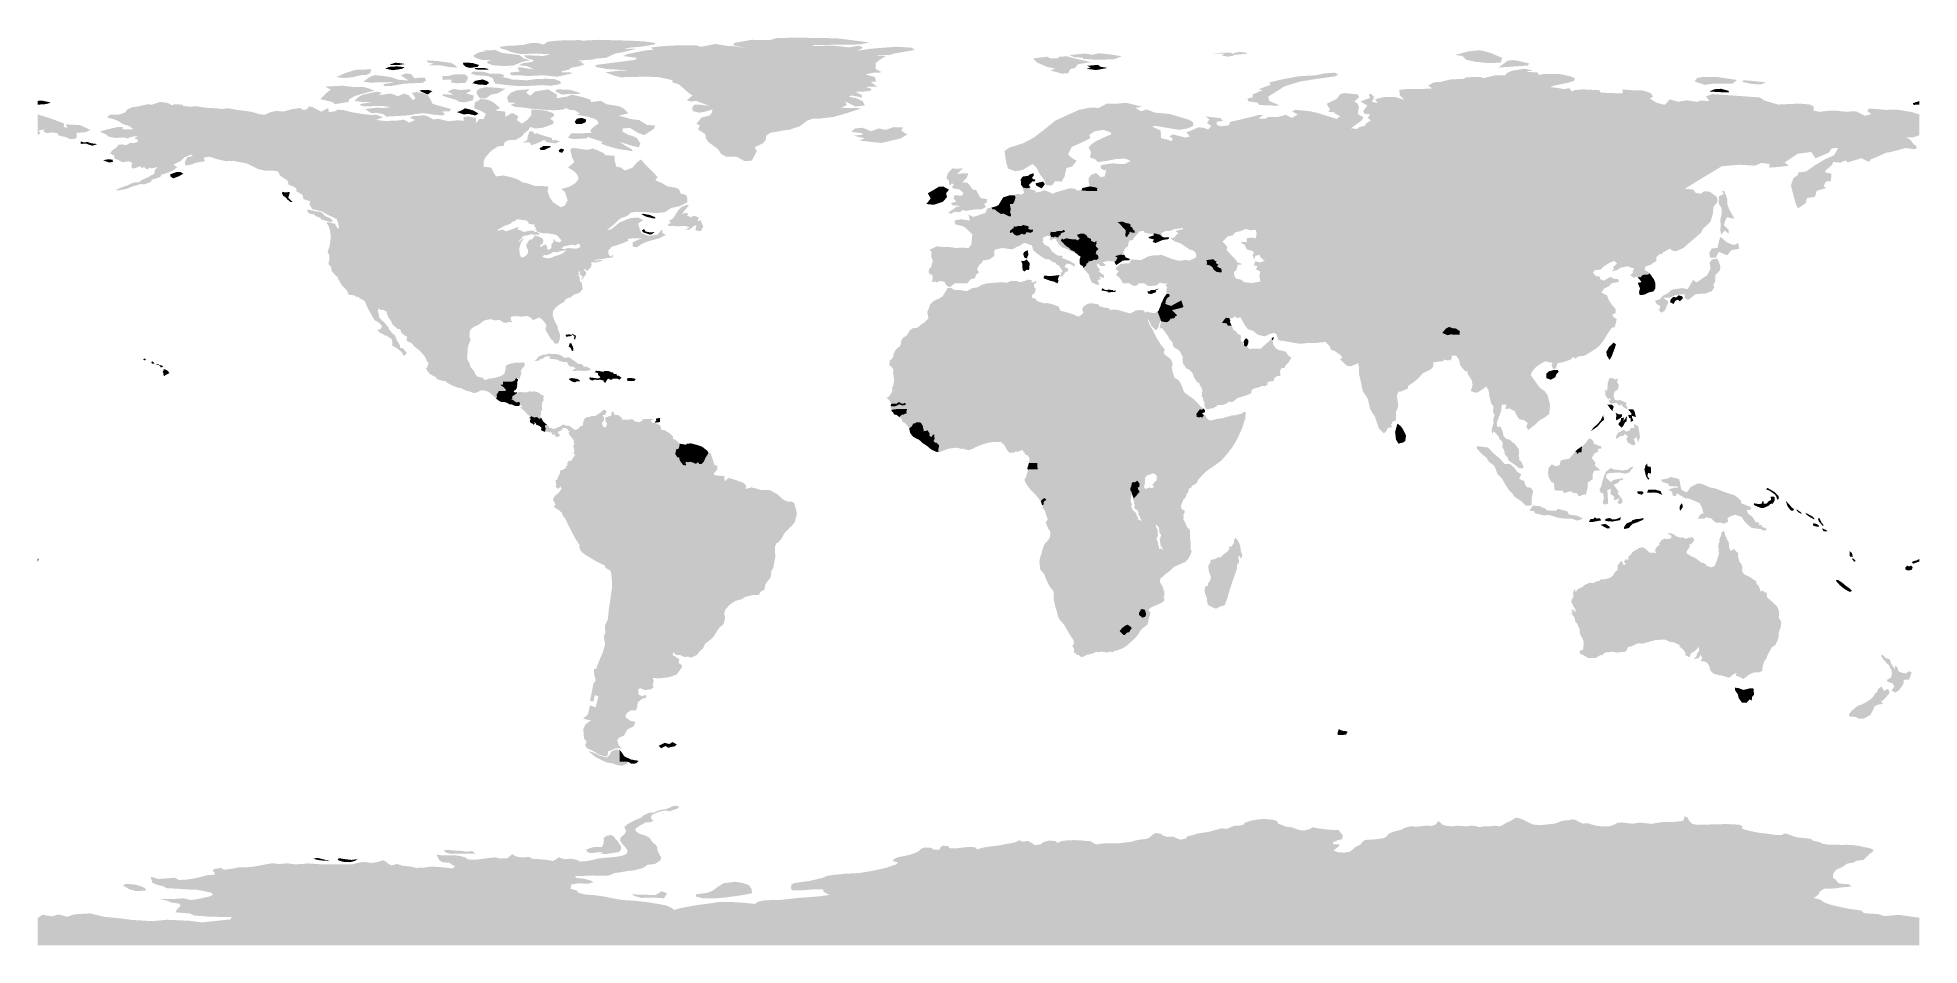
# Model space of a CAD drawing. Header units: inches. Extents: x -180 to 180, y -90 to 84.
import ezdxf

# ---------------------------------------------------------------- set-up
doc = ezdxf.new("R2010")
doc.units = ezdxf.units.IN
doc.header["$MEASUREMENT"] = 0

msp = doc.modelspace()

# ---------------------------------------------------------------- hatches: boundary and pattern name
for points in [[(-91.59, 81.89), (-90.1, 82.08), (-88.93, 82.12), (-86.97, 82.28), (-85.5, 82.65), (-84.26, 82.6), (-83.18, 82.32), (-82.42, 82.86), (-81.1, 83.02), (-79.31, 83.13), (-76.25, 83.17), (-75.72, 83.06), (-72.83, 83.23), (-70.67, 83.17), (-68.5, 83.11), (-65.83, 83.03), (-63.68, 82.9), (-61.85, 82.63), (-61.89, 82.36), (-64.33, 81.93), (-66.75, 81.73), (-67.66, 81.5), (-65.48, 81.51), (-67.84, 80.9), (-69.47, 80.62), (-71.18, 79.8), (-73.24, 79.63), (-73.88, 79.43), (-76.91, 79.32), (-75.53, 79.2), (-76.22, 79.02), (-75.39, 78.53), (-76.34, 78.18), (-77.89, 77.9), (-78.36, 77.51), (-79.76, 77.21), (-79.62, 76.98), (-77.91, 77.02), (-77.89, 76.78), (-80.56, 76.18), (-83.17, 76.45), (-86.11, 76.3), (-87.6, 76.42), (-89.49, 76.47), (-89.62, 76.95), (-87.77, 77.18), (-88.26, 77.9), (-87.65, 77.97), (-84.98, 77.54), (-86.34, 78.18), (-87.96, 78.37), (-87.15, 78.76), (-85.38, 79), (-85.09, 79.35), (-86.51, 79.74), (-86.93, 80.25), (-84.2, 80.21), (-83.41, 80.1), (-81.85, 80.46), (-84.1, 80.58), (-87.6, 80.52), (-89.37, 80.86), (-90.2, 81.26), (-91.37, 81.55), (-91.59, 81.89)], [(-46.76, 82.63), (-43.41, 83.23), (-39.9, 83.18), (-38.62, 83.55), (-35.09, 83.65), (-27.1, 83.52), (-20.85, 82.73), (-22.69, 82.34), (-26.52, 82.3), (-31.9, 82.2), (-31.4, 82.02), (-27.86, 82.13), (-24.84, 81.79), (-22.9, 82.09), (-22.07, 81.73), (-23.17, 81.15), (-20.62, 81.52), (-15.77, 81.91), (-12.77, 81.72), (-12.21, 81.29), (-16.29, 80.58), (-16.85, 80.35), (-20.05, 80.18), (-17.73, 80.13), (-18.9, 79.4), (-19.7, 78.75), (-19.67, 77.64), (-18.47, 76.99), (-20.04, 76.94), (-21.68, 76.63), (-19.83, 76.1), (-19.6, 75.25), (-20.67, 75.16), (-19.37, 74.3), (-21.59, 74.22), (-20.43, 73.82), (-20.76, 73.46), (-22.17, 73.31), (-23.57, 73.31), (-22.31, 72.63), (-22.3, 72.18), (-24.28, 72.6), (-24.79, 72.33), (-23.44, 72.08), (-22.13, 71.47), (-21.75, 70.66), (-23.54, 70.47), (-24.31, 70.86), (-25.54, 71.43), (-25.2, 70.75), (-26.36, 70.23), (-23.73, 70.18), (-22.35, 70.13), (-25.03, 69.26), (-27.75, 68.47), (-30.67, 68.13), (-31.78, 68.12), (-32.81, 67.74), (-34.2, 66.68), (-36.35, 65.98), (-37.04, 65.94), (-38.38, 65.69), (-39.81, 65.46), (-40.67, 64.84), (-40.68, 64.14), (-41.19, 63.48), (-42.82, 62.68), (-42.42, 61.9), (-42.87, 61.07), (-43.38, 60.1), (-44.79, 60.04), (-46.26, 60.85), (-48.26, 60.86), (-49.23, 61.41), (-49.9, 62.38), (-51.63, 63.63), (-52.14, 64.28), (-52.28, 65.18), (-53.66, 66.1), (-53.3, 66.84), (-53.97, 67.19), (-52.98, 68.36), (-51.48, 68.73), (-51.08, 69.15), (-50.87, 69.93), (-52.01, 69.57), (-52.56, 69.43), (-53.46, 69.28), (-54.68, 69.61), (-54.75, 70.29), (-54.36, 70.82), (-53.43, 70.84), (-51.39, 70.57), (-53.11, 71.2), (-54, 71.55), (-55, 71.41), (-55.83, 71.65), (-54.72, 72.59), (-55.33, 72.96), (-56.12, 73.65), (-57.32, 74.71), (-58.6, 75.1), (-58.59, 75.52), (-61.27, 76.1), (-63.39, 76.18), (-66.06, 76.13), (-68.5, 76.06), (-69.66, 76.38), (-71.4, 77.01), (-68.78, 77.32), (-66.76, 77.38), (-71.04, 77.64), (-73.3, 78.04), (-73.16, 78.43), (-69.37, 78.91), (-65.71, 79.39), (-65.32, 79.76), (-68.02, 80.12), (-67.15, 80.52), (-63.69, 81.21), (-62.23, 81.32), (-62.65, 81.77), (-60.28, 82.03), (-57.21, 82.19), (-54.13, 82.2), (-53.04, 81.89), (-50.39, 82.44), (-48, 82.06), (-46.6, 81.99), (-44.52, 81.66), (-46.9, 82.2), (-46.76, 82.63)], [(-105.49, 79.3), (-103.53, 79.17), (-100.83, 78.8), (-100.06, 78.32), (-99.67, 77.91), (-101.3, 78.02), (-102.95, 78.34), (-105.18, 78.38), (-104.21, 78.68), (-105.42, 78.92), (-105.49, 79.3)], [(-96.02, 80.6), (-95.32, 80.91), (-94.3, 80.98), (-94.74, 81.21), (-92.41, 81.26), (-91.13, 80.72), (-89.45, 80.51), (-87.81, 80.32), (-87.02, 79.66), (-85.81, 79.34), (-87.19, 79.04), (-89.04, 78.29), (-90.8, 78.22), (-92.88, 78.34), (-93.95, 78.75), (-93.94, 79.11), (-93.15, 79.38), (-94.97, 79.37), (-96.08, 79.71), (-96.71, 80.16), (-96.02, 80.6)], [(15.14, 79.67), (15.52, 80.02), (16.99, 80.05), (18.25, 79.7), (21.54, 78.96), (19.03, 78.56), (18.47, 77.83), (17.59, 77.64), (17.12, 76.81), (15.91, 76.77), (13.76, 77.38), (14.67, 77.74), (13.17, 78.02), (11.22, 78.87), (10.44, 79.65), (13.17, 80.01), (13.72, 79.66), (15.14, 79.67)], [(27.41, 80.06), (25.92, 79.52), (23.02, 79.4), (20.08, 79.57), (19.9, 79.84), (18.46, 79.86), (17.37, 80.32), (20.46, 80.6), (21.91, 80.36), (22.92, 80.66), (25.45, 80.41), (27.41, 80.06)], [(44.85, 80.59), (46.8, 80.77), (48.32, 80.78), (48.52, 80.51), (49.1, 80.75), (50.04, 80.92), (51.52, 80.7), (51.14, 80.55), (49.79, 80.42), (48.89, 80.34), (48.75, 80.18), (47.59, 80.01), (46.5, 80.25), (47.07, 80.56), (44.85, 80.59)], [(93.78, 81.02), (95.94, 81.25), (97.88, 80.75), (100.19, 79.78), (99.94, 78.88), (97.76, 78.76), (94.97, 79.04), (93.31, 79.43), (92.55, 80.14), (91.18, 80.34), (93.78, 81.02)], [(102.84, 79.28), (105.37, 78.71), (105.08, 78.31), (99.44, 77.92), (101.26, 79.23), (102.09, 79.35), (102.84, 79.28)], [(-122.85, 76.12), (-122.85, 76.12), (-121.16, 76.86), (-119.1, 77.51), (-117.57, 77.5), (-116.2, 77.65), (-116.34, 76.88), (-117.11, 76.53), (-118.04, 76.48), (-119.9, 76.05), (-121.5, 75.9), (-122.85, 76.12)], [(-107.82, 75.85), (-106.93, 76.01), (-105.88, 75.97), (-105.7, 75.48), (-106.31, 75.01), (-109.7, 74.85), (-112.22, 74.42), (-113.74, 74.39), (-113.87, 74.72), (-111.79, 75.16), (-116.31, 75.04), (-117.71, 75.22), (-116.35, 76.2), (-115.4, 76.48), (-112.59, 76.14), (-110.81, 75.55), (-109.07, 75.47), (-110.5, 76.43), (-109.58, 76.79), (-108.55, 76.68), (-108.21, 76.2), (-107.82, 75.85)], [(-111.26, 78.15), (-109.85, 78), (-110.19, 77.7), (-112.05, 77.41), (-113.53, 77.73), (-112.72, 78.05), (-111.26, 78.15)], [(-110.96, 78.8), (-109.66, 78.6), (-110.88, 78.41), (-112.54, 78.41), (-112.53, 78.55), (-111.5, 78.85), (-110.96, 78.8)], [(-98.5, 76.72), (-97.74, 76.26), (-97.7, 75.74), (-98.16, 75), (-99.81, 74.9), (-100.88, 75.06), (-100.86, 75.64), (-102.5, 75.56), (-102.57, 76.34), (-101.49, 76.31), (-99.98, 76.65), (-98.58, 76.59), (-98.5, 76.72)], [(-96.75, 78.77), (-95.56, 78.42), (-95.83, 78.06), (-97.31, 77.85), (-98.12, 78.08), (-98.55, 78.46), (-98.63, 78.87), (-97.34, 78.83), (-96.75, 78.77)], [(-88.15, 74.39), (-89.76, 74.52), (-92.42, 74.84), (-92.77, 75.39), (-92.89, 75.88), (-93.89, 76.32), (-95.96, 76.44), (-97.12, 76.75), (-96.75, 77.16), (-94.68, 77.1), (-93.57, 76.78), (-91.61, 76.78), (-90.74, 76.45), (-90.97, 76.07), (-89.82, 75.85), (-89.19, 75.61), (-87.84, 75.57), (-86.38, 75.48), (-84.79, 75.7), (-82.75, 75.78), (-81.13, 75.71), (-80.06, 75.34), (-79.83, 74.92), (-80.46, 74.66), (-81.95, 74.44), (-83.23, 74.56), (-86.1, 74.41), (-88.15, 74.39)], [(-93.61, 74.98), (-94.16, 74.59), (-95.61, 74.67), (-96.82, 74.93), (-96.29, 75.38), (-94.85, 75.65), (-93.98, 75.3), (-93.61, 74.98)], [(-93.84, 77.52), (-94.3, 77.49), (-96.17, 77.56), (-96.44, 77.83), (-94.42, 77.82), (-93.72, 77.63), (-93.84, 77.52)], [(24.72, 77.85), (22.49, 77.44), (20.73, 77.68), (21.42, 77.94), (20.81, 78.25), (22.88, 78.45), (23.28, 78.08), (24.72, 77.85)], [(49.1, 46.4), (48.65, 45.81), (47.68, 45.64), (46.68, 44.61), (47.59, 43.66), (47.49, 42.99), (48.58, 41.81), (48.58, 41.81), (47.99, 41.41), (47.82, 41.15), (47.37, 41.22), (46.69, 41.83), (46.4, 41.86), (45.78, 42.09), (45.47, 42.5), (44.54, 42.71), (43.93, 42.55), (43.76, 42.74), (42.39, 43.22), (40.92, 43.38), (40.08, 43.55), (39.96, 43.43), (38.68, 44.28), (37.54, 44.66), (36.68, 45.24), (37.4, 45.4), (38.23, 46.24), (37.67, 46.64), (39.15, 47.04), (39.12, 47.26), (38.22, 47.1), (38.26, 47.55), (38.77, 47.83), (39.74, 47.9), (39.9, 48.23), (39.67, 48.78), (40.08, 49.31), (40.07, 49.6), (38.59, 49.93), (38.01, 49.92), (37.39, 50.38), (36.63, 50.23), (35.36, 50.58), (35.38, 50.77), (35.02, 51.21), (34.22, 51.26), (34.14, 51.57), (34.39, 51.77), (33.75, 52.34), (32.72, 52.24), (32.41, 52.29), (32.16, 52.06), (31.79, 52.1), (31.79, 52.1), (31.54, 52.74), (31.31, 53.07), (31.5, 53.17), (32.3, 53.13), (32.69, 53.35), (32.41, 53.62), (31.73, 53.79), (31.79, 53.97), (31.38, 54.16), (30.76, 54.81), (30.97, 55.08), (30.87, 55.55), (29.9, 55.79), (29.37, 55.67), (29.23, 55.92), (28.18, 56.17), (27.86, 56.76), (27.77, 57.24), (27.29, 57.47), (27.72, 57.79), (27.42, 58.72), (28.13, 59.3), (27.98, 59.48), (27.98, 59.48), (29.12, 60.03), (28.07, 60.5), (28.07, 60.5), (30.21, 61.78), (31.14, 62.36), (31.52, 62.87), (30.04, 63.55), (30.44, 64.2), (29.54, 64.95), (30.22, 65.81), (29.05, 66.94), (29.98, 67.7), (28.45, 68.36), (28.59, 69.06), (29.4, 69.16), (31.1, 69.56), (31.1, 69.56), (32.13, 69.91), (33.78, 69.3), (36.51, 69.06), (40.29, 67.93), (41.06, 67.46), (41.13, 66.79), (40.02, 66.27), (38.38, 66), (33.92, 66.76), (33.18, 66.63), (34.81, 65.9), (34.88, 65.44), (34.94, 64.41), (36.23, 64.11), (37.01, 63.85), (37.14, 64.33), (36.54, 64.76), (37.18, 65.14), (39.59, 64.52), (40.44, 64.76), (39.76, 65.5), (42.09, 66.48), (43.02, 66.42), (43.95, 66.07), (44.53, 66.76), (43.7, 67.35), (44.19, 67.95), (43.45, 68.57), (46.25, 68.25), (46.82, 67.69), (45.56, 67.57), (45.56, 67.01), (46.35, 66.67), (47.89, 66.88), (48.14, 67.52), (50.23, 68), (53.72, 68.86), (54.47, 68.81), (53.49, 68.2), (54.73, 68.1), (55.44, 68.44), (57.32, 68.47), (58.8, 68.88), (59.94, 68.28), (61.08, 68.94), (60.03, 69.52), (60.55, 69.85), (63.5, 69.55), (64.89, 69.23), (68.51, 68.09), (69.18, 68.62), (68.16, 69.14), (68.14, 69.36), (66.93, 69.45), (67.26, 69.93), (66.72, 70.71), (66.69, 71.03), (68.54, 71.93), (69.2, 72.84), (69.94, 73.04), (72.59, 72.78), (72.8, 72.22), (71.85, 71.41), (72.47, 71.09), (72.79, 70.39), (72.56, 69.02), (73.67, 68.41), (73.24, 67.74), (71.28, 66.32), (72.42, 66.17), (72.82, 66.53), (73.92, 66.79), (74.19, 67.28), (75.05, 67.76), (74.47, 68.33), (74.94, 68.99), (73.84, 69.07), (73.6, 69.63), (74.4, 70.63), (73.1, 71.45), (74.89, 72.12), (74.66, 72.83), (75.16, 72.85), (75.68, 72.3), (75.29, 71.34), (76.36, 71.15), (75.9, 71.87), (77.58, 72.27), (79.65, 72.32), (81.5, 71.75), (80.61, 72.58), (80.51, 73.65), (82.25, 73.85), (84.66, 73.81), (86.82, 73.94), (86.01, 74.46), (87.17, 75.12), (88.32, 75.14), (90.26, 75.64), (92.9, 75.77), (93.23, 76.05), (95.86, 76.14), (96.68, 75.92), (98.92, 76.45), (100.76, 76.43), (101.04, 76.86), (101.99, 77.29), (104.35, 77.7), (106.07, 77.37), (104.7, 77.13), (106.97, 76.97), (107.24, 76.48), (108.15, 76.72), (111.08, 76.71), (113.33, 76.22), (114.13, 75.85), (113.89, 75.33), (112.78, 75.03), (110.15, 74.48), (109.4, 74.18), (110.64, 74.04), (112.12, 73.79), (113.02, 73.98), (113.53, 73.34), (113.97, 73.59), (115.57, 73.75), (118.78, 73.59), (119.02, 73.12), (123.2, 72.97), (123.26, 73.74), (125.38, 73.56), (126.98, 73.57), (128.59, 73.04), (129.05, 72.4), (128.46, 71.98), (129.72, 71.19), (131.29, 70.79), (132.25, 71.84), (133.86, 71.39), (135.56, 71.66), (137.5, 71.35), (138.23, 71.63), (139.87, 71.49), (139.15, 72.42), (140.47, 72.85), (149.5, 72.2), (150.35, 71.61), (152.97, 70.84), (157.01, 71.03), (159, 70.87), (159.83, 70.45), (159.71, 69.72), (160.94, 69.44), (162.28, 69.64), (164.05, 69.67), (165.94, 69.47), (167.84, 69.58), (169.58, 68.69), (170.82, 69.01), (170.01, 69.65), (170.45, 70.1), (173.64, 69.82), (175.72, 69.88), (178.6, 69.4), (180, 68.96), (180, 64.98), (179.99, 64.97), (178.71, 64.53), (177.41, 64.61), (178.31, 64.08), (178.91, 63.25), (179.37, 62.98), (179.49, 62.57), (179.23, 62.3), (177.36, 62.52), (174.57, 61.77), (173.68, 61.65), (172.15, 60.95), (170.7, 60.34), (170.33, 59.88), (168.9, 60.57), (166.29, 59.79), (165.84, 60.16), (164.88, 59.73), (163.54, 59.87), (163.22, 59.21), (162.02, 58.24), (162.05, 57.84), (163.19, 57.62), (163.06, 56.16), (162.13, 56.12), (161.7, 55.29), (162.12, 54.86), (160.37, 54.34), (160.02, 53.2), (158.53, 52.96), (158.23, 51.94), (156.79, 51.01), (156.42, 51.7), (155.99, 53.16), (155.43, 55.38), (155.91, 56.77), (156.76, 57.36), (156.81, 57.83), (158.36, 58.06), (160.15, 59.31), (161.87, 60.34), (163.67, 61.14), (164.47, 62.55), (163.26, 62.47), (162.66, 61.64), (160.12, 60.54), (159.3, 61.77), (156.72, 61.43), (154.22, 59.76), (155.04, 59.14), (152.81, 58.88), (151.27, 58.78), (151.34, 59.5), (149.78, 59.66), (148.54, 59.16), (145.49, 59.34), (142.2, 59.04), (138.96, 57.09), (135.13, 54.73), (136.7, 54.6), (137.19, 53.98), (138.16, 53.76), (138.8, 54.25), (139.9, 54.19), (141.35, 53.09), (141.38, 52.24), (140.6, 51.24), (140.51, 50.05), (140.06, 48.45), (138.55, 47), (138.22, 46.31), (136.86, 45.14), (135.52, 43.99), (134.87, 43.4), (133.54, 42.81), (132.91, 42.8), (132.28, 43.28), (130.94, 42.55), (130.78, 42.22), (130.78, 42.22), (130.78, 42.22), (130.78, 42.22), (130.64, 42.4), (130.64, 42.4), (130.63, 42.9), (131.14, 42.93), (131.29, 44.11), (131.03, 44.97), (131.88, 45.32), (133.1, 45.14), (133.77, 46.12), (134.11, 47.21), (134.5, 47.58), (135.03, 48.48), (133.37, 48.18), (132.51, 47.79), (130.99, 47.79), (130.58, 48.73), (129.4, 49.44), (127.66, 49.76), (127.29, 50.74), (126.94, 51.35), (126.56, 51.78), (125.95, 52.79), (125.07, 53.16), (123.57, 53.46), (122.25, 53.43), (121, 53.25), (120.18, 52.75), (120.73, 52.52), (120.74, 51.96), (120.18, 51.64), (119.28, 50.58), (119.29, 50.14), (117.88, 49.51), (116.68, 49.89), (115.49, 49.81), (114.96, 50.14), (114.36, 50.25), (112.9, 49.54), (111.58, 49.38), (110.66, 49.13), (109.4, 49.29), (108.48, 49.28), (107.87, 49.79), (106.89, 50.27), (105.89, 50.41), (104.62, 50.28), (103.68, 50.09), (102.26, 50.51), (102.07, 51.26), (100.89, 51.52), (99.98, 51.63), (98.86, 52.05), (97.83, 51.01), (98.23, 50.42), (97.26, 49.73), (95.81, 49.98), (94.82, 50.01), (94.15, 50.48), (93.1, 50.5), (92.23, 50.8), (90.71, 50.33), (88.81, 49.47), (87.75, 49.3), (87.36, 49.21), (86.83, 49.83), (85.54, 49.69), (85.12, 50.12), (84.42, 50.31), (83.94, 50.89), (83.38, 51.07), (81.95, 50.81), (80.57, 51.39), (80.04, 50.86), (77.8, 53.4), (76.53, 54.18), (76.89, 54.49), (74.38, 53.55), (73.43, 53.49), (73.51, 54.04), (72.22, 54.38), (71.18, 54.13), (70.87, 55.17), (69.07, 55.39), (68.17, 54.97), (65.67, 54.6), (65.18, 54.35), (61.44, 54.01), (60.98, 53.66), (61.7, 52.98), (60.74, 52.72), (60.93, 52.45), (59.97, 51.96), (61.59, 51.27), (61.34, 50.8), (59.93, 50.84), (59.64, 50.55), (58.36, 51.06), (56.78, 51.04), (55.72, 50.62), (54.53, 51.03), (52.33, 51.72), (50.77, 51.69), (48.7, 50.61), (48.58, 49.87), (47.55, 50.45), (46.75, 49.36), (47.04, 49.15), (46.47, 48.39), (47.32, 47.72), (48.06, 47.74), (48.69, 47.08), (48.59, 46.56), (49.1, 46.4)], [(53.51, 73.75), (55.9, 74.63), (55.63, 75.08), (57.87, 75.61), (61.17, 76.25), (64.5, 76.44), (66.21, 76.81), (68.16, 76.94), (68.85, 76.54), (68.18, 76.23), (64.64, 75.74), (61.58, 75.26), (58.48, 74.31), (56.99, 73.33), (55.42, 72.37), (55.62, 71.54), (57.54, 70.72), (56.94, 70.63), (53.68, 70.76), (53.41, 71.21), (51.6, 71.47), (51.46, 72.01), (52.48, 72.23), (52.44, 72.77), (54.43, 73.63), (53.51, 73.75)], [(138.83, 76.14), (141.47, 76.09), (145.09, 75.56), (144.3, 74.82), (140.61, 74.85), (138.96, 74.61), (136.97, 75.26), (137.51, 75.95), (138.83, 76.14)], [(-121.54, 74.45), (-120.11, 74.24), (-117.56, 74.19), (-116.58, 73.9), (-115.51, 73.48), (-116.77, 73.22), (-119.22, 72.52), (-120.46, 71.82), (-120.46, 71.38), (-123.09, 70.9), (-123.62, 71.34), (-125.93, 71.87), (-125.5, 72.29), (-124.81, 73.02), (-123.94, 73.68), (-124.92, 74.29), (-121.54, 74.45)], [(-106.52, 73.08), (-105.4, 72.67), (-104.77, 71.7), (-104.46, 70.99), (-102.79, 70.5), (-100.98, 70.02), (-101.09, 69.58), (-102.73, 69.5), (-102.09, 69.12), (-102.43, 68.75), (-104.24, 68.91), (-105.96, 69.18), (-107.12, 69.12), (-109, 68.78), (-111.53, 68.63), (-113.31, 68.54), (-113.85, 69.01), (-115.22, 69.28), (-116.11, 69.17), (-117.34, 69.96), (-116.67, 70.07), (-115.13, 70.24), (-113.72, 70.19), (-112.42, 70.37), (-114.35, 70.6), (-116.49, 70.52), (-117.9, 70.54), (-118.43, 70.91), (-116.11, 71.31), (-117.66, 71.3), (-119.4, 71.56), (-118.56, 72.31), (-117.87, 72.71), (-115.19, 73.31), (-114.17, 73.12), (-114.67, 72.65), (-112.44, 72.96), (-111.05, 72.45), (-109.92, 72.96), (-109.01, 72.63), (-108.19, 71.65), (-107.69, 72.07), (-108.4, 73.09), (-107.52, 73.24), (-106.52, 73.08)], [(-106.6, 73.6), (-105.26, 73.64), (-104.5, 73.42), (-105.38, 72.76), (-106.94, 73.46), (-106.6, 73.6)], [(-100.44, 72.71), (-101.54, 73.36), (-100.36, 73.84), (-99.16, 73.63), (-97.38, 73.76), (-97.12, 73.47), (-98.05, 72.99), (-96.54, 72.56), (-96.72, 71.66), (-98.36, 71.27), (-99.32, 71.36), (-100.01, 71.74), (-102.5, 72.51), (-102.48, 72.83), (-100.44, 72.71)], [(-94.5, 74.13), (-92.42, 74.1), (-90.51, 73.86), (-92, 72.97), (-93.2, 72.77), (-94.27, 72.02), (-95.41, 72.06), (-96.03, 72.94), (-96.02, 73.44), (-95.5, 73.86), (-94.5, 74.13)], [(-78.77, 72.35), (-77.82, 72.75), (-75.61, 72.24), (-74.23, 71.77), (-74.1, 71.33), (-72.24, 71.56), (-71.2, 70.92), (-68.79, 70.53), (-67.91, 70.12), (-66.97, 69.19), (-68.81, 68.72), (-66.45, 68.07), (-64.86, 67.85), (-63.42, 66.93), (-61.85, 66.86), (-62.16, 66.16), (-63.92, 65), (-65.15, 65.43), (-66.72, 66.39), (-68.02, 66.26), (-68.14, 65.69), (-67.09, 65.11), (-65.73, 64.65), (-65.32, 64.38), (-64.67, 63.39), (-65.01, 62.67), (-66.28, 62.95), (-68.78, 63.75), (-67.37, 62.88), (-66.33, 62.28), (-66.17, 61.93), (-68.88, 62.33), (-71.02, 62.91), (-72.24, 63.4), (-71.89, 63.68), (-73.38, 64.19), (-74.83, 64.68), (-74.82, 64.39), (-77.71, 64.23), (-78.56, 64.57), (-77.9, 65.31), (-76.02, 65.33), (-73.96, 65.45), (-74.29, 65.81), (-73.94, 66.31), (-72.65, 67.28), (-72.93, 67.73), (-73.31, 68.07), (-74.84, 68.55), (-76.87, 68.89), (-76.23, 69.15), (-77.29, 69.77), (-78.17, 69.83), (-78.96, 70.17), (-79.49, 69.87), (-81.31, 69.74), (-84.94, 69.97), (-87.06, 70.26), (-88.68, 70.41), (-89.51, 70.76), (-88.47, 71.22), (-89.89, 71.22), (-90.21, 72.24), (-89.44, 73.13), (-88.41, 73.54), (-85.83, 73.8), (-86.56, 73.16), (-85.77, 72.53), (-84.85, 73.34), (-82.32, 73.75), (-80.6, 72.72), (-80.75, 72.06), (-78.77, 72.35)], [(-79.78, 72.8), (-80.88, 73.33), (-80.83, 73.69), (-80.35, 73.76), (-78.06, 73.65), (-76.34, 73.1), (-76.25, 72.83), (-77.31, 72.86), (-78.39, 72.88), (-79.49, 72.74), (-79.78, 72.8)], [(139.86, 73.37), (140.81, 73.77), (142.06, 73.86), (143.48, 73.48), (143.6, 73.21), (142.09, 73.21), (140.04, 73.32), (139.86, 73.37)], [(148.22, 75.35), (150.73, 75.08), (149.58, 74.69), (147.98, 74.78), (146.12, 75.17), (146.36, 75.5), (148.22, 75.35)], [(-178.69, 70.89), (-180, 70.83), (-180, 71.52), (-179.87, 71.56), (-179.02, 71.56), (-177.58, 71.27), (-177.66, 71.13), (-178.69, 70.89)], [(-174.93, 67.21), (-175.01, 66.58), (-174.34, 66.34), (-174.57, 67.06), (-171.86, 66.91), (-169.9, 65.98), (-170.89, 65.54), (-172.53, 65.44), (-172.56, 64.46), (-172.96, 64.25), (-173.89, 64.28), (-174.65, 64.63), (-175.98, 64.92), (-176.21, 65.36), (-177.22, 65.52), (-178.36, 65.39), (-178.9, 65.74), (-178.69, 66.11), (-179.88, 65.87), (-179.43, 65.4), (-180, 64.98), (-180, 68.96), (-177.55, 68.2), (-174.93, 67.21)], [(-140.99, 69.71), (-140.99, 69.71), (-140.99, 66), (-141, 60.31), (-140.01, 60.28), (-139.04, 60), (-138.34, 59.56), (-137.45, 58.91), (-136.48, 59.46), (-135.48, 59.79), (-134.94, 59.27), (-134.27, 58.86), (-133.36, 58.41), (-132.73, 57.69), (-131.71, 56.55), (-130.01, 55.92), (-129.98, 55.28), (-130.54, 54.8), (-130.54, 54.8), (-130.54, 54.8), (-131.09, 55.18), (-131.97, 55.5), (-132.25, 56.37), (-133.54, 57.18), (-134.08, 58.12), (-135.04, 58.19), (-136.63, 58.21), (-137.8, 58.5), (-139.87, 59.54), (-140.83, 59.73), (-142.57, 60.08), (-143.96, 60), (-145.93, 60.46), (-147.11, 60.88), (-148.22, 60.67), (-148.02, 59.98), (-148.57, 59.91), (-149.73, 59.71), (-150.61, 59.37), (-151.72, 59.16), (-151.86, 59.74), (-151.41, 60.73), (-150.35, 61.03), (-150.62, 61.28), (-151.9, 60.73), (-152.58, 60.06), (-154.02, 59.35), (-153.29, 58.86), (-154.23, 58.15), (-155.31, 57.73), (-156.31, 57.42), (-156.56, 56.98), (-158.12, 56.46), (-158.43, 55.99), (-159.6, 55.57), (-160.29, 55.64), (-161.22, 55.36), (-162.24, 55.02), (-163.07, 54.69), (-164.79, 54.4), (-164.94, 54.57), (-163.85, 55.04), (-162.87, 55.35), (-161.8, 55.89), (-160.56, 56.01), (-160.07, 56.42), (-158.68, 57.02), (-158.46, 57.22), (-157.72, 57.57), (-157.55, 58.33), (-157.04, 58.92), (-158.19, 58.62), (-158.52, 58.79), (-159.06, 58.42), (-159.71, 58.93), (-159.98, 58.57), (-160.36, 59.07), (-161.36, 58.67), (-161.97, 58.67), (-162.05, 59.27), (-161.87, 59.63), (-162.52, 59.99), (-163.82, 59.8), (-164.66, 60.27), (-165.35, 60.51), (-165.35, 61.07), (-166.12, 61.5), (-165.73, 62.07), (-164.92, 62.63), (-164.56, 63.15), (-163.75, 63.22), (-163.07, 63.06), (-162.26, 63.54), (-161.53, 63.46), (-160.77, 63.77), (-160.96, 64.22), (-161.52, 64.4), (-160.78, 64.79), (-161.39, 64.78), (-162.45, 64.56), (-162.76, 64.34), (-163.55, 64.56), (-164.96, 64.45), (-166.43, 64.69), (-166.85, 65.09), (-168.11, 65.67), (-166.71, 66.09), (-164.47, 66.58), (-163.65, 66.58), (-163.79, 66.08), (-161.68, 66.12), (-162.49, 66.74), (-163.72, 67.12), (-164.43, 67.62), (-165.39, 68.04), (-166.76, 68.36), (-166.2, 68.88), (-164.43, 68.92), (-163.17, 69.37), (-162.93, 69.86), (-161.91, 70.33), (-160.93, 70.45), (-159.04, 70.89), (-158.12, 70.82), (-156.58, 71.36), (-155.07, 71.15), (-154.34, 70.7), (-153.9, 70.89), (-152.21, 70.83), (-152.27, 70.6), (-150.74, 70.43), (-149.72, 70.53), (-147.61, 70.21), (-145.69, 70.12), (-144.92, 69.99), (-143.59, 70.15), (-142.07, 69.85), (-140.99, 69.71), (-140.99, 69.71)], [(-122.84, 49), (-122.97, 49), (-124.91, 49.98), (-125.62, 50.42), (-127.44, 50.83), (-127.99, 51.72), (-127.85, 52.33), (-129.13, 52.76), (-129.31, 53.56), (-130.51, 54.29), (-130.54, 54.8), (-130.54, 54.8), (-129.98, 55.28), (-130.01, 55.92), (-131.71, 56.55), (-132.73, 57.69), (-133.36, 58.41), (-134.27, 58.86), (-134.94, 59.27), (-135.48, 59.79), (-136.48, 59.46), (-137.45, 58.91), (-138.34, 59.56), (-139.04, 60), (-140.01, 60.28), (-141, 60.31), (-140.99, 66), (-140.99, 69.71), (-140.99, 69.71), (-139.12, 69.47), (-137.55, 68.99), (-136.5, 68.9), (-135.63, 69.32), (-134.41, 69.63), (-132.93, 69.51), (-131.43, 69.94), (-129.79, 70.19), (-129.11, 69.78), (-128.36, 70.01), (-128.14, 70.48), (-127.45, 70.38), (-125.76, 69.48), (-124.42, 70.16), (-124.29, 69.4), (-123.06, 69.56), (-122.68, 69.86), (-121.47, 69.8), (-119.94, 69.38), (-117.6, 69.01), (-116.23, 68.84), (-115.25, 68.91), (-113.9, 68.4), (-115.3, 67.9), (-113.5, 67.69), (-110.8, 67.81), (-109.95, 67.98), (-108.88, 67.38), (-107.79, 67.89), (-108.81, 68.31), (-108.17, 68.65), (-106.95, 68.7), (-106.15, 68.8), (-105.34, 68.56), (-104.34, 68.02), (-103.22, 68.1), (-101.45, 67.65), (-99.9, 67.81), (-98.44, 67.78), (-98.56, 68.4), (-97.67, 68.58), (-96.12, 68.24), (-96.13, 67.29), (-95.49, 68.09), (-94.69, 68.06), (-94.23, 69.07), (-95.3, 69.69), (-96.47, 70.09), (-96.39, 71.19), (-95.21, 71.92), (-93.89, 71.76), (-92.88, 71.32), (-91.52, 70.19), (-92.41, 69.7), (-90.55, 69.5), (-90.55, 68.47), (-89.22, 69.26), (-88.02, 68.62), (-88.32, 67.87), (-87.35, 67.2), (-86.31, 67.92), (-85.58, 68.78), (-85.52, 69.88), (-84.1, 69.81), (-82.62, 69.66), (-81.28, 69.16), (-81.22, 68.67), (-81.96, 68.13), (-81.26, 67.6), (-81.39, 67.11), (-83.34, 66.41), (-84.74, 66.26), (-85.77, 66.56), (-86.07, 66.06), (-87.03, 65.21), (-87.32, 64.78), (-88.48, 64.1), (-89.91, 64.03), (-90.7, 63.61), (-90.77, 62.96), (-91.93, 62.84), (-93.16, 62.02), (-94.24, 60.9), (-94.63, 60.11), (-94.68, 58.95), (-93.22, 58.78), (-92.76, 57.85), (-92.3, 57.09), (-90.9, 57.28), (-89.04, 56.85), (-88.04, 56.47), (-87.32, 56), (-86.07, 55.72), (-85.01, 55.3), (-83.36, 55.24), (-82.27, 55.15), (-82.44, 54.28), (-82.13, 53.28), (-81.4, 52.16), (-79.91, 51.21), (-79.14, 51.53), (-78.6, 52.56), (-79.12, 54.14), (-79.83, 54.67), (-78.23, 55.14), (-77.1, 55.84), (-76.54, 56.53), (-76.62, 57.2), (-77.3, 58.05), (-78.52, 58.8), (-77.34, 59.85), (-77.77, 60.76), (-78.11, 62.32), (-77.41, 62.55), (-75.7, 62.28), (-74.67, 62.18), (-73.84, 62.44), (-72.91, 62.11), (-71.68, 61.53), (-71.37, 61.14), (-69.59, 61.06), (-69.62, 60.22), (-69.29, 58.96), (-68.37, 58.8), (-67.65, 58.21), (-66.2, 58.77), (-65.25, 59.87), (-64.58, 60.34), (-63.8, 59.44), (-62.5, 58.17), (-61.4, 56.97), (-61.8, 56.34), (-60.47, 55.78), (-59.57, 55.2), (-57.98, 54.95), (-57.33, 54.63), (-56.94, 53.78), (-56.16, 53.65), (-55.76, 53.27), (-55.68, 52.15), (-56.41, 51.77), (-57.13, 51.42), (-58.77, 51.06), (-60.03, 50.24), (-61.72, 50.08), (-63.86, 50.29), (-65.36, 50.3), (-66.4, 50.23), (-67.24, 49.51), (-68.51, 49.07), (-69.95, 47.74), (-71.1, 46.82), (-70.26, 46.99), (-68.65, 48.3), (-66.55, 49.13), (-65.06, 49.23), (-64.17, 48.74), (-65.12, 48.07), (-64.8, 46.99), (-64.47, 46.24), (-63.17, 45.74), (-61.52, 45.88), (-60.52, 47.01), (-60.45, 46.28), (-59.8, 45.92), (-61.04, 45.27), (-63.25, 44.67), (-64.25, 44.27), (-65.36, 43.55), (-66.12, 43.62), (-66.16, 44.47), (-64.43, 45.29), (-66.03, 45.26), (-67.14, 45.14), (-67.79, 45.7), (-67.79, 47.07), (-68.23, 47.35), (-68.91, 47.19), (-69.24, 47.45), (-70, 46.69), (-70.31, 45.91), (-70.66, 45.46), (-71.08, 45.31), (-71.41, 45.26), (-71.51, 45.01), (-73.35, 45.01), (-74.87, 45), (-75.32, 44.82), (-76.34, 44.12), (-76.35, 44.13), (-76.57, 44.21), (-76.88, 44.07), (-77.16, 43.85), (-77.61, 44.04), (-78.45, 43.9), (-79.16, 43.76), (-79.46, 43.64), (-79.76, 43.3), (-79.36, 43.2), (-79.06, 43.25), (-79.01, 43.27), (-78.92, 42.96), (-78.92, 42.96), (-78.92, 42.96), (-79.79, 42.84), (-80.28, 42.72), (-80.55, 42.56), (-81.09, 42.66), (-81.39, 42.62), (-81.83, 42.34), (-82.57, 42.02), (-83.12, 42.08), (-82.9, 42.43), (-82.43, 42.98), (-82.43, 42.98), (-81.78, 43.31), (-81.7, 43.59), (-81.75, 44.06), (-81.28, 44.62), (-81.4, 45.25), (-80.9, 44.63), (-80.09, 44.49), (-79.76, 44.82), (-80.41, 45.59), (-80.74, 45.9), (-81.63, 46.1), (-82.44, 46.2), (-83.2, 46.21), (-83.95, 46.33), (-84.15, 46.56), (-84.34, 46.41), (-84.6, 46.44), (-84.6, 46.44), (-84.4, 46.78), (-84.82, 46.9), (-84.65, 47.28), (-85.04, 47.58), (-84.86, 47.86), (-85.99, 48.01), (-86.32, 48.58), (-86.56, 48.71), (-87.25, 48.74), (-88.18, 48.94), (-88.4, 48.81), (-88.63, 48.56), (-89.19, 48.41), (-89.6, 48.01), (-89.6, 48.01), (-90.83, 48.27), (-91.64, 48.14), (-92.61, 48.45), (-93.63, 48.61), (-94.33, 48.67), (-94.64, 48.84), (-94.82, 49.39), (-95.16, 49.38), (-95.16, 49), (-97.23, 49), (-100.65, 49), (-104.05, 49), (-107.05, 49), (-110.05, 49), (-113, 49), (-116.05, 49), (-117.03, 49), (-120, 49), (-122.84, 49)], [(-96.26, 69.49), (-95.65, 69.11), (-96.27, 68.76), (-97.62, 69.06), (-98.43, 68.95), (-99.8, 69.4), (-98.92, 69.71), (-98.22, 70.14), (-97.16, 69.86), (-96.56, 69.68), (-96.26, 69.49)], [(31.1, 69.56), (29.4, 69.16), (28.59, 69.06), (29.02, 69.77), (27.73, 70.16), (26.18, 69.83), (25.69, 69.09), (24.74, 68.65), (23.66, 68.89), (22.36, 68.84), (21.24, 69.37), (20.65, 69.11), (20.03, 69.07), (19.88, 68.41), (17.99, 68.57), (17.73, 68.01), (16.77, 68.01), (16.11, 67.3), (15.11, 66.19), (13.56, 64.79), (13.92, 64.45), (13.57, 64.05), (12.58, 64.07), (11.93, 63.13), (11.99, 61.8), (12.63, 61.29), (12.3, 60.12), (11.47, 59.43), (11.03, 58.86), (10.36, 59.47), (8.38, 58.31), (7.05, 58.08), (5.67, 58.59), (5.31, 59.66), (4.99, 61.97), (5.91, 62.61), (8.55, 63.45), (10.53, 64.49), (12.36, 65.88), (14.76, 67.81), (16.44, 68.56), (19.18, 69.82), (21.38, 70.26), (23.02, 70.2), (24.55, 71.03), (26.37, 70.99), (28.17, 71.19), (31.29, 70.45), (30.01, 70.19), (31.1, 69.56)], [(11.03, 58.86), (11.47, 59.43), (12.3, 60.12), (12.63, 61.29), (11.99, 61.8), (11.93, 63.13), (12.58, 64.07), (13.57, 64.05), (13.92, 64.45), (13.56, 64.79), (15.11, 66.19), (16.11, 67.3), (16.77, 68.01), (17.73, 68.01), (17.99, 68.57), (19.88, 68.41), (20.03, 69.07), (20.65, 69.11), (21.98, 68.62), (23.54, 67.94), (23.57, 66.4), (23.9, 66.01), (22.18, 65.72), (21.21, 65.03), (21.37, 64.41), (19.78, 63.61), (17.85, 62.75), (17.12, 61.34), (17.83, 60.64), (18.79, 60.08), (17.87, 58.95), (16.83, 58.72), (16.45, 57.04), (15.88, 56.1), (14.67, 56.2), (14.1, 55.41), (12.94, 55.36), (12.63, 56.31), (11.79, 57.44), (11.03, 58.86)], [(28.59, 69.06), (28.45, 68.36), (29.98, 67.7), (29.05, 66.94), (30.22, 65.81), (29.54, 64.95), (30.44, 64.2), (30.04, 63.55), (31.52, 62.87), (31.14, 62.36), (30.21, 61.78), (28.07, 60.5), (28.07, 60.5), (28.07, 60.5), (26.26, 60.42), (24.5, 60.06), (22.87, 59.85), (22.29, 60.39), (21.32, 60.72), (21.54, 61.71), (21.06, 62.61), (21.54, 63.19), (22.44, 63.82), (24.73, 64.9), (25.4, 65.11), (25.29, 65.53), (23.9, 66.01), (23.57, 66.4), (23.54, 67.94), (21.98, 68.62), (20.65, 69.11), (21.24, 69.37), (22.36, 68.84), (23.66, 68.89), (24.74, 68.65), (25.69, 69.09), (26.18, 69.83), (27.73, 70.16), (29.02, 69.77), (28.59, 69.06)], [(178.73, 71.1), (180, 71.52), (180, 70.83), (178.9, 70.78), (178.73, 71.1)], [(-83.88, 65.11), (-82.79, 64.77), (-81.64, 64.46), (-81.55, 63.98), (-80.82, 64.06), (-80.1, 63.73), (-80.99, 63.41), (-82.55, 63.65), (-83.11, 64.1), (-84.1, 63.57), (-85.52, 63.05), (-85.87, 63.64), (-87.22, 63.54), (-86.35, 64.04), (-86.22, 64.82), (-85.88, 65.74), (-85.16, 65.66), (-84.98, 65.22), (-84.46, 65.37), (-83.88, 65.11)], [(-75.22, 67.44), (-75.87, 67.15), (-76.99, 67.1), (-77.24, 67.59), (-76.81, 68.15), (-75.9, 68.29), (-75.11, 68.01), (-75.1, 67.58), (-75.22, 67.44)], [(-14.51, 66.46), (-14.74, 65.81), (-13.61, 65.13), (-14.91, 64.36), (-17.79, 63.68), (-18.66, 63.5), (-19.97, 63.64), (-22.76, 63.96), (-21.78, 64.4), (-23.96, 64.89), (-22.18, 65.08), (-22.23, 65.38), (-24.33, 65.61), (-23.65, 66.26), (-22.13, 66.41), (-20.58, 65.73), (-19.06, 66.28), (-17.8, 65.99), (-16.17, 66.53), (-14.51, 66.46)], [(-171.73, 63.78), (-171.11, 63.59), (-170.49, 63.69), (-169.68, 63.43), (-168.69, 63.3), (-168.77, 63.19), (-169.53, 62.98), (-170.29, 63.19), (-170.67, 63.38), (-171.55, 63.32), (-171.79, 63.41), (-171.73, 63.78)], [(-83.99, 62.45), (-83.25, 62.91), (-81.88, 62.9), (-81.9, 62.71), (-83.07, 62.16), (-83.77, 62.18), (-83.99, 62.45)], [(-80.32, 62.09), (-79.93, 62.39), (-79.52, 62.36), (-79.27, 62.16), (-79.66, 61.63), (-80.1, 61.72), (-80.36, 62.02), (-80.32, 62.09)], [(-166.47, 60.38), (-165.67, 60.29), (-165.58, 59.91), (-166.19, 59.75), (-166.85, 59.94), (-167.46, 60.21), (-166.47, 60.38)], [(-153.23, 57.97), (-152.56, 57.9), (-152.14, 57.59), (-153.01, 57.12), (-154.01, 56.73), (-154.52, 56.99), (-154.67, 57.46), (-153.76, 57.82), (-153.23, 57.97)], [(-3.09, 53.4), (-3.09, 53.4), (-2.95, 53.98), (-3.61, 54.6), (-3.63, 54.62), (-4.84, 54.79), (-5.08, 55.06), (-4.72, 55.51), (-5.05, 55.78), (-5.59, 55.31), (-5.64, 56.28), (-6.15, 56.79), (-5.79, 57.82), (-5.01, 58.63), (-4.21, 58.55), (-3.01, 58.64), (-4.07, 57.55), (-3.06, 57.69), (-1.96, 57.68), (-2.22, 56.87), (-3.12, 55.97), (-2.09, 55.91), (-2.01, 55.8), (-1.11, 54.62), (-0.43, 54.46), (0.18, 53.33), (0.47, 52.93), (1.68, 52.74), (1.56, 52.1), (1.05, 51.81), (1.45, 51.29), (0.55, 50.77), (-0.79, 50.77), (-2.49, 50.5), (-2.96, 50.7), (-3.62, 50.23), (-4.54, 50.34), (-5.25, 49.96), (-5.78, 50.16), (-4.31, 51.21), (-3.41, 51.43), (-3.42, 51.43), (-4.98, 51.59), (-5.27, 51.99), (-4.22, 52.3), (-4.77, 52.84), (-4.58, 53.5), (-3.09, 53.4)], [(9.92, 54.98), (9.28, 54.83), (8.53, 54.96), (8.12, 55.52), (8.09, 56.54), (8.26, 56.81), (8.54, 57.11), (9.42, 57.17), (9.78, 57.45), (10.58, 57.73), (10.55, 57.22), (10.25, 56.89), (10.37, 56.61), (10.91, 56.46), (10.67, 56.08), (10.37, 56.19), (9.65, 55.47), (9.92, 54.98)], [(27.29, 57.47), (27.77, 57.24), (27.86, 56.76), (28.18, 56.17), (27.1, 55.78), (26.49, 55.62), (25.53, 56.1), (25, 56.16), (24.86, 56.37), (23.88, 56.27), (22.2, 56.34), (21.06, 56.03), (21.09, 56.78), (21.58, 57.41), (22.52, 57.75), (23.32, 57.01), (24.12, 57.03), (24.31, 57.79), (25.16, 57.97), (25.6, 57.85), (26.46, 57.48), (27.29, 57.47)], [(27.98, 59.48), (27.98, 59.48), (28.13, 59.3), (27.42, 58.72), (27.72, 57.79), (27.29, 57.47), (26.46, 57.48), (25.6, 57.85), (25.16, 57.97), (24.31, 57.79), (24.43, 58.38), (24.06, 58.26), (23.43, 58.61), (23.34, 59.19), (24.6, 59.47), (25.86, 59.61), (26.95, 59.45), (27.98, 59.48), (27.98, 59.48)], [(-132.71, 54.04), (-131.75, 54.12), (-132.05, 52.98), (-131.18, 52.18), (-131.58, 52.18), (-132.18, 52.64), (-132.55, 53.1), (-133.05, 53.41), (-133.24, 53.85), (-133.18, 54.17), (-132.71, 54.04)], [(-6.2, 53.87), (-6.03, 53.15), (-6.79, 52.26), (-8.56, 51.67), (-9.98, 51.82), (-9.17, 52.86), (-9.69, 53.88), (-8.33, 54.66), (-7.57, 55.13), (-7.37, 54.6), (-7.57, 54.06), (-6.95, 54.07), (-6.2, 53.87)], [(-6.2, 53.87), (-6.95, 54.07), (-7.57, 54.06), (-7.37, 54.6), (-7.57, 55.13), (-6.73, 55.17), (-5.66, 54.55), (-6.2, 53.87)], [(14.12, 53.76), (14.35, 53.25), (14.07, 52.98), (14.44, 52.62), (14.69, 52.09), (14.61, 51.75), (15.02, 51.11), (14.57, 51), (14.31, 51.12), (14.06, 50.93), (13.34, 50.73), (12.97, 50.48), (12.24, 50.27), (12.42, 49.97), (12.52, 49.55), (13.03, 49.31), (13.6, 48.88), (13.24, 48.42), (12.88, 48.29), (13.03, 47.64), (12.93, 47.47), (12.62, 47.67), (12.14, 47.7), (11.43, 47.52), (10.54, 47.57), (10.4, 47.3), (9.9, 47.58), (9.59, 47.53), (8.52, 47.83), (8.32, 47.61), (7.47, 47.62), (7.59, 48.33), (8.1, 49.02), (6.66, 49.2), (6.19, 49.46), (6.24, 49.9), (6.04, 50.13), (6.16, 50.8), (5.99, 51.85), (6.59, 51.85), (6.84, 52.23), (7.09, 53.14), (6.91, 53.48), (7.1, 53.69), (7.94, 53.75), (8.12, 53.53), (8.8, 54.02), (8.57, 54.4), (8.53, 54.96), (9.28, 54.83), (9.92, 54.98), (9.94, 54.6), (10.95, 54.36), (10.94, 54.01), (11.96, 54.2), (12.52, 54.47), (13.65, 54.08), (14.12, 53.76)], [(12.37, 56.11), (12.69, 55.61), (12.09, 54.8), (11.04, 55.36), (10.9, 55.78), (12.37, 56.11)], [(23.48, 53.91), (23.53, 53.47), (23.8, 53.09), (23.8, 52.69), (23.2, 52.49), (23.51, 52.02), (23.53, 51.58), (24.03, 50.71), (23.92, 50.42), (23.43, 50.31), (22.52, 49.48), (22.78, 49.03), (22.56, 49.09), (21.61, 49.47), (20.89, 49.33), (20.42, 49.43), (19.83, 49.22), (19.32, 49.57), (18.91, 49.44), (18.85, 49.5), (18.39, 49.99), (17.65, 50.05), (17.55, 50.36), (16.87, 50.47), (16.72, 50.22), (16.18, 50.42), (16.24, 50.7), (15.49, 50.78), (15.02, 51.11), (14.61, 51.75), (14.69, 52.09), (14.44, 52.62), (14.07, 52.98), (14.35, 53.25), (14.12, 53.76), (14.8, 54.05), (16.36, 54.51), (17.62, 54.85), (18.62, 54.68), (18.7, 54.44), (19.66, 54.43), (20.89, 54.31), (22.73, 54.33), (23.24, 54.22), (23.48, 53.91)], [(22.73, 54.33), (20.89, 54.31), (19.66, 54.43), (19.89, 54.87), (21.27, 55.19), (22.32, 55.02), (22.76, 54.86), (22.65, 54.58), (22.73, 54.33)], [(26.49, 55.62), (26.59, 55.17), (25.77, 54.85), (25.54, 54.28), (24.45, 53.91), (23.48, 53.91), (23.24, 54.22), (22.73, 54.33), (22.65, 54.58), (22.76, 54.86), (22.32, 55.02), (21.27, 55.19), (21.06, 56.03), (22.2, 56.34), (23.88, 56.27), (24.86, 56.37), (25, 56.16), (25.53, 56.1), (26.49, 55.62)], [(28.18, 56.17), (29.23, 55.92), (29.37, 55.67), (29.9, 55.79), (30.87, 55.55), (30.97, 55.08), (30.76, 54.81), (31.38, 54.16), (31.79, 53.97), (31.73, 53.79), (32.41, 53.62), (32.69, 53.35), (32.3, 53.13), (31.5, 53.17), (31.31, 53.07), (31.54, 52.74), (31.79, 52.1), (31.79, 52.1), (30.93, 52.04), (30.62, 51.82), (30.56, 51.32), (30.16, 51.42), (29.25, 51.37), (28.99, 51.6), (28.62, 51.43), (28.24, 51.57), (27.45, 51.59), (26.34, 51.83), (25.33, 51.91), (24.55, 51.89), (24.01, 51.62), (23.53, 51.58), (23.51, 52.02), (23.2, 52.49), (23.8, 52.69), (23.8, 53.09), (23.53, 53.47), (23.48, 53.91), (24.45, 53.91), (25.54, 54.28), (25.77, 54.85), (26.59, 55.17), (26.49, 55.62), (27.1, 55.78), (28.18, 56.17)], [(87.36, 49.21), (86.6, 48.55), (85.77, 48.46), (85.72, 47.45), (85.16, 47), (83.18, 47.33), (82.46, 45.54), (81.95, 45.32), (79.97, 44.92), (80.87, 43.18), (80.18, 42.92), (80.26, 42.35), (79.64, 42.5), (79.14, 42.86), (77.66, 42.96), (76, 42.99), (75.64, 42.88), (74.21, 43.3), (73.65, 43.09), (73.49, 42.5), (71.84, 42.85), (71.19, 42.7), (70.96, 42.27), (70.39, 42.08), (69.07, 41.38), (68.63, 40.67), (68.26, 40.66), (67.99, 41.14), (66.71, 41.17), (66.51, 41.99), (66.02, 41.99), (66.1, 43), (64.9, 43.73), (63.19, 43.65), (62.01, 43.5), (61.06, 44.41), (60.24, 44.78), (58.69, 45.5), (58.5, 45.59), (55.93, 45), (55.97, 41.31), (55.46, 41.26), (54.76, 42.04), (54.08, 42.32), (52.94, 42.12), (52.5, 41.78), (52.45, 42.03), (52.69, 42.44), (52.5, 42.79), (51.34, 43.13), (50.89, 44.03), (50.34, 44.28), (50.31, 44.61), (51.28, 44.51), (51.32, 45.25), (52.17, 45.41), (53.04, 45.26), (53.22, 46.23), (53.04, 46.85), (52.04, 46.8), (51.19, 47.05), (50.03, 46.61), (49.1, 46.4), (48.59, 46.56), (48.69, 47.08), (48.06, 47.74), (47.32, 47.72), (46.47, 48.39), (47.04, 49.15), (46.75, 49.36), (47.55, 50.45), (48.58, 49.87), (48.7, 50.61), (50.77, 51.69), (52.33, 51.72), (54.53, 51.03), (55.72, 50.62), (56.78, 51.04), (58.36, 51.06), (59.64, 50.55), (59.93, 50.84), (61.34, 50.8), (61.59, 51.27), (59.97, 51.96), (60.93, 52.45), (60.74, 52.72), (61.7, 52.98), (60.98, 53.66), (61.44, 54.01), (65.18, 54.35), (65.67, 54.6), (68.17, 54.97), (69.07, 55.39), (70.87, 55.17), (71.18, 54.13), (72.22, 54.38), (73.51, 54.04), (73.43, 53.49), (74.38, 53.55), (76.89, 54.49), (76.53, 54.18), (77.8, 53.4), (80.04, 50.86), (80.57, 51.39), (81.95, 50.81), (83.38, 51.07), (83.94, 50.89), (84.42, 50.31), (85.12, 50.12), (85.54, 49.69), (86.83, 49.83), (87.36, 49.21)], [(142.91, 53.7), (143.26, 52.74), (143.24, 51.76), (143.65, 50.75), (144.65, 48.98), (143.17, 49.31), (142.56, 47.86), (143.53, 46.84), (143.51, 46.14), (142.75, 46.74), (142.09, 45.97), (141.91, 46.81), (142.02, 47.78), (141.9, 48.86), (142.14, 49.62), (142.18, 50.95), (141.59, 51.94), (141.68, 53.3), (142.61, 53.76), (142.21, 54.23), (142.65, 54.37), (142.91, 53.7)], [(-123.51, 48.51), (-124.01, 48.37), (-125.66, 48.83), (-125.95, 49.18), (-126.85, 49.53), (-127.03, 49.81), (-128.06, 49.99), (-128.44, 50.54), (-128.36, 50.77), (-127.31, 50.55), (-126.7, 50.4), (-125.76, 50.3), (-125.42, 49.95), (-124.92, 49.48), (-123.92, 49.06), (-123.51, 48.51)], [(-55.6, 51.32), (-56.13, 50.69), (-56.8, 49.81), (-56.14, 50.15), (-55.47, 49.94), (-55.82, 49.59), (-54.94, 49.31), (-54.47, 49.56), (-53.48, 49.25), (-53.79, 48.52), (-53.09, 48.69), (-52.96, 48.16), (-52.65, 47.54), (-53.07, 46.66), (-53.52, 46.62), (-54.18, 46.81), (-53.96, 47.63), (-54.24, 47.75), (-55.4, 46.88), (-56, 46.92), (-55.29, 47.39), (-56.25, 47.63), (-57.33, 47.57), (-59.27, 47.6), (-59.42, 47.9), (-58.8, 48.25), (-59.23, 48.52), (-58.39, 49.13), (-57.36, 50.72), (-56.74, 51.29), (-55.87, 51.63), (-55.41, 51.59), (-55.6, 51.32)], [(6.19, 49.46), (6.66, 49.2), (8.1, 49.02), (7.59, 48.33), (7.47, 47.62), (7.19, 47.45), (6.74, 47.54), (6.77, 47.29), (6.04, 46.73), (6.02, 46.27), (6.5, 46.43), (6.84, 45.99), (6.8, 45.71), (7.1, 45.33), (6.75, 45.03), (7.01, 44.25), (7.55, 44.13), (7.44, 43.69), (6.53, 43.13), (4.56, 43.4), (3.1, 43.08), (2.99, 42.47), (1.83, 42.34), (0.7, 42.8), (0.34, 42.58), (-1.5, 43.03), (-1.9, 43.42), (-1.38, 44.02), (-1.19, 46.01), (-2.23, 47.06), (-2.96, 47.57), (-4.49, 47.95), (-4.59, 48.68), (-3.3, 48.9), (-1.62, 48.64), (-1.93, 49.78), (-0.99, 49.35), (1.34, 50.13), (1.64, 50.95), (2.51, 51.15), (2.66, 50.8), (3.12, 50.78), (3.59, 50.38), (4.29, 49.91), (4.8, 49.99), (5.67, 49.53), (5.9, 49.44), (6.19, 49.46)], [(6.16, 50.8), (6.04, 50.13), (5.78, 50.09), (5.67, 49.53), (4.8, 49.99), (4.29, 49.91), (3.59, 50.38), (3.12, 50.78), (2.66, 50.8), (2.51, 51.15), (3.31, 51.35), (3.31, 51.35), (3.31, 51.35), (4.05, 51.27), (4.97, 51.48), (5.61, 51.04), (6.16, 50.8)], [(6.91, 53.48), (7.09, 53.14), (6.84, 52.23), (6.59, 51.85), (5.99, 51.85), (6.16, 50.8), (5.61, 51.04), (4.97, 51.48), (4.05, 51.27), (3.31, 51.35), (3.31, 51.35), (3.83, 51.62), (4.71, 53.09), (6.07, 53.51), (6.91, 53.48)], [(15.02, 51.11), (15.49, 50.78), (16.24, 50.7), (16.18, 50.42), (16.72, 50.22), (16.87, 50.47), (17.55, 50.36), (17.65, 50.05), (18.39, 49.99), (18.85, 49.5), (18.55, 49.5), (18.4, 49.32), (18.17, 49.27), (18.1, 49.04), (17.91, 49), (17.89, 48.9), (17.55, 48.8), (17.1, 48.82), (16.96, 48.6), (16.5, 48.79), (16.03, 48.73), (15.25, 49.04), (14.9, 48.96), (14.34, 48.56), (13.6, 48.88), (13.03, 49.31), (12.52, 49.55), (12.42, 49.97), (12.24, 50.27), (12.97, 50.48), (13.34, 50.73), (14.06, 50.93), (14.31, 51.12), (14.57, 51), (15.02, 51.11)], [(31.79, 52.1), (32.16, 52.06), (32.41, 52.29), (32.72, 52.24), (33.75, 52.34), (34.39, 51.77), (34.14, 51.57), (34.22, 51.26), (35.02, 51.21), (35.38, 50.77), (35.36, 50.58), (36.63, 50.23), (37.39, 50.38), (38.01, 49.92), (38.59, 49.93), (40.07, 49.6), (40.08, 49.31), (39.67, 48.78), (39.9, 48.23), (39.74, 47.9), (38.77, 47.83), (38.26, 47.55), (38.22, 47.1), (37.43, 47.02), (36.76, 46.7), (35.82, 46.65), (34.96, 46.27), (35.01, 45.74), (34.86, 45.77), (34.73, 45.97), (34.41, 46.01), (33.7, 46.22), (33.44, 45.97), (33.3, 46.08), (31.74, 46.33), (31.68, 46.71), (30.75, 46.58), (30.38, 46.03), (29.6, 45.29), (29.15, 45.46), (28.68, 45.3), (28.23, 45.49), (28.49, 45.6), (28.66, 45.94), (28.93, 46.26), (28.86, 46.44), (29.07, 46.52), (29.17, 46.38), (29.76, 46.35), (30.02, 46.42), (29.84, 46.53), (29.91, 46.67), (29.56, 46.93), (29.42, 47.35), (29.05, 47.51), (29.12, 47.85), (28.67, 48.12), (28.26, 48.16), (27.52, 48.47), (26.86, 48.37), (26.62, 48.22), (26.2, 48.22), (25.95, 47.99), (25.21, 47.89), (24.87, 47.74), (24.4, 47.98), (23.76, 47.99), (23.14, 48.1), (22.71, 47.88), (22.64, 48.15), (22.09, 48.42), (22.28, 48.83), (22.56, 49.09), (22.78, 49.03), (22.52, 49.48), (23.43, 50.31), (23.92, 50.42), (24.03, 50.71), (23.53, 51.58), (24.01, 51.62), (24.55, 51.89), (25.33, 51.91), (26.34, 51.83), (27.45, 51.59), (28.24, 51.57), (28.62, 51.43), (28.99, 51.6), (29.25, 51.37), (30.16, 51.42), (30.56, 51.32), (30.62, 51.82), (30.93, 52.04), (31.79, 52.1)], [(80.26, 42.35), (80.18, 42.92), (80.87, 43.18), (79.97, 44.92), (81.95, 45.32), (82.46, 45.54), (83.18, 47.33), (85.16, 47), (85.72, 47.45), (85.77, 48.46), (86.6, 48.55), (87.36, 49.21), (87.75, 49.3), (88.01, 48.6), (88.85, 48.07), (90.28, 47.69), (90.97, 46.89), (90.59, 45.72), (90.95, 45.29), (92.13, 45.12), (93.48, 44.98), (94.69, 44.35), (95.31, 44.24), (95.76, 43.32), (96.35, 42.73), (97.45, 42.75), (99.52, 42.52), (100.85, 42.66), (101.83, 42.51), (103.31, 41.91), (104.52, 41.91), (104.96, 41.6), (106.13, 42.13), (107.74, 42.48), (109.24, 42.52), (110.41, 42.87), (111.13, 43.41), (111.83, 43.74), (111.67, 44.07), (111.35, 44.46), (111.87, 45.1), (112.44, 45.01), (113.46, 44.81), (114.46, 45.34), (115.99, 45.73), (116.72, 46.39), (117.42, 46.67), (118.87, 46.81), (119.66, 46.69), (119.77, 47.05), (118.87, 47.75), (118.06, 48.07), (117.3, 47.7), (116.31, 47.85), (115.74, 47.73), (115.49, 48.14), (116.19, 49.13), (116.68, 49.89), (117.88, 49.51), (119.29, 50.14), (119.28, 50.58), (120.18, 51.64), (120.74, 51.96), (120.73, 52.52), (120.18, 52.75), (121, 53.25), (122.25, 53.43), (123.57, 53.46), (125.07, 53.16), (125.95, 52.79), (126.56, 51.78), (126.94, 51.35), (127.29, 50.74), (127.66, 49.76), (129.4, 49.44), (130.58, 48.73), (130.99, 47.79), (132.51, 47.79), (133.37, 48.18), (135.03, 48.48), (134.5, 47.58), (134.11, 47.21), (133.77, 46.12), (133.1, 45.14), (131.88, 45.32), (131.03, 44.97), (131.29, 44.11), (131.14, 42.93), (130.63, 42.9), (130.64, 42.4), (129.99, 42.99), (129.6, 42.42), (128.05, 41.99), (128.21, 41.47), (127.34, 41.5), (126.87, 41.82), (126.18, 41.11), (125.08, 40.57), (124.27, 39.93), (122.87, 39.64), (122.13, 39.17), (121.05, 38.9), (121.59, 39.36), (121.38, 39.75), (122.17, 40.42), (121.64, 40.95), (120.77, 40.59), (119.64, 39.9), (119.02, 39.25), (118.04, 39.2), (117.53, 38.74), (118.06, 38.06), (118.88, 37.9), (118.91, 37.45), (119.7, 37.16), (120.82, 37.87), (121.71, 37.48), (122.36, 37.45), (122.52, 36.93), (121.1, 36.65), (120.64, 36.11), (119.66, 35.61), (119.15, 34.91), (120.23, 34.36), (120.62, 33.38), (121.23, 32.46), (121.91, 31.69), (121.89, 30.95), (121.26, 30.68), (121.5, 30.14), (122.09, 29.83), (121.94, 29.02), (121.68, 28.23), (121.13, 28.14), (120.4, 27.05), (119.59, 25.74), (118.66, 24.55), (117.28, 23.62), (115.89, 22.78), (114.76, 22.67), (114.15, 22.22), (113.81, 22.55), (113.24, 22.05), (111.84, 21.55), (110.79, 21.4), (110.44, 20.34), (109.89, 20.28), (109.63, 21.01), (109.86, 21.4), (108.52, 21.72), (108.05, 21.55), (107.04, 21.81), (106.57, 22.22), (106.73, 22.79), (105.81, 22.98), (105.33, 23.35), (104.48, 22.82), (103.5, 22.7), (102.71, 22.71), (102.17, 22.46), (101.65, 22.32), (101.8, 21.17), (101.27, 21.2), (101.18, 21.44), (101.15, 21.85), (100.42, 21.56), (99.98, 21.74), (99.24, 22.12), (99.53, 22.95), (98.9, 23.14), (98.66, 24.06), (97.6, 23.9), (97.72, 25.08), (98.67, 25.92), (98.71, 26.74), (98.68, 27.51), (98.25, 27.75), (97.91, 28.34), (97.33, 28.26), (96.25, 28.41), (96.59, 28.83), (96.12, 29.45), (95.4, 29.03), (94.57, 29.28), (93.41, 28.64), (92.5, 27.9), (91.7, 27.77), (91.26, 28.04), (90.73, 28.06), (90.02, 28.3), (89.48, 28.04), (88.81, 27.3), (88.73, 28.09), (88.12, 27.88), (86.95, 27.97), (85.82, 28.2), (85.01, 28.64), (84.23, 28.84), (83.9, 29.32), (83.34, 29.46), (82.33, 30.12), (81.53, 30.42), (81.11, 30.18), (79.72, 30.88), (78.74, 31.52), (78.46, 32.62), (79.18, 32.48), (79.21, 32.99), (78.81, 33.51), (78.91, 34.32), (77.84, 35.49), (76.19, 35.9), (75.9, 36.67), (75.16, 37.13), (74.98, 37.42), (74.83, 37.99), (74.86, 38.38), (74.26, 38.61), (73.93, 38.51), (73.68, 39.43), (73.96, 39.66), (73.82, 39.89), (74.78, 40.37), (75.47, 40.56), (76.53, 40.43), (76.9, 41.07), (78.19, 41.19), (78.54, 41.58), (80.12, 42.12), (80.26, 42.35)], [(87.75, 49.3), (88.81, 49.47), (90.71, 50.33), (92.23, 50.8), (93.1, 50.5), (94.15, 50.48), (94.82, 50.01), (95.81, 49.98), (97.26, 49.73), (98.23, 50.42), (97.83, 51.01), (98.86, 52.05), (99.98, 51.63), (100.89, 51.52), (102.07, 51.26), (102.26, 50.51), (103.68, 50.09), (104.62, 50.28), (105.89, 50.41), (106.89, 50.27), (107.87, 49.79), (108.48, 49.28), (109.4, 49.29), (110.66, 49.13), (111.58, 49.38), (112.9, 49.54), (114.36, 50.25), (114.96, 50.14), (115.49, 49.81), (116.68, 49.89), (116.19, 49.13), (115.49, 48.14), (115.74, 47.73), (116.31, 47.85), (117.3, 47.7), (118.06, 48.07), (118.87, 47.75), (119.77, 47.05), (119.66, 46.69), (118.87, 46.81), (117.42, 46.67), (116.72, 46.39), (115.99, 45.73), (114.46, 45.34), (113.46, 44.81), (112.44, 45.01), (111.87, 45.1), (111.35, 44.46), (111.67, 44.07), (111.83, 43.74), (111.13, 43.41), (110.41, 42.87), (109.24, 42.52), (107.74, 42.48), (106.13, 42.13), (104.96, 41.6), (104.52, 41.91), (103.31, 41.91), (101.83, 42.51), (100.85, 42.66), (99.52, 42.52), (97.45, 42.75), (96.35, 42.73), (95.76, 43.32), (95.31, 44.24), (94.69, 44.35), (93.48, 44.98), (92.13, 45.12), (90.95, 45.29), (90.59, 45.72), (90.97, 46.89), (90.28, 47.69), (88.85, 48.07), (88.01, 48.6), (87.75, 49.3)], [(-122.84, 49), (-120, 49), (-117.03, 49), (-116.05, 49), (-113, 49), (-110.05, 49), (-107.05, 49), (-104.05, 49), (-100.65, 49), (-97.23, 49), (-95.16, 49), (-95.16, 49.38), (-94.82, 49.39), (-94.64, 48.84), (-94.33, 48.67), (-93.63, 48.61), (-92.61, 48.45), (-91.64, 48.14), (-90.83, 48.27), (-89.6, 48.01), (-89.6, 48.01), (-89.6, 48.01), (-90.62, 47.68), (-91.33, 47.28), (-92.01, 46.86), (-92.01, 46.71), (-91.01, 46.92), (-90.4, 46.58), (-89.62, 46.83), (-88.82, 47.15), (-87.94, 47.49), (-88.26, 46.96), (-87.69, 46.83), (-86.99, 46.45), (-86.1, 46.67), (-85.12, 46.76), (-84.91, 46.48), (-84.6, 46.44), (-84.6, 46.44), (-84.6, 46.44), (-84.34, 46.41), (-84.34, 46.41), (-83.84, 46.01), (-84.72, 45.92), (-84.75, 45.92), (-85.54, 46.03), (-86.32, 45.83), (-87, 45.74), (-87.6, 45.09), (-87.99, 44.73), (-87.85, 44.62), (-87.12, 45.26), (-86.97, 45.26), (-87.49, 44.49), (-87.71, 43.8), (-87.9, 43.23), (-87.78, 42.74), (-87.8, 42.49), (-87.8, 42.23), (-87.53, 41.71), (-87.43, 41.64), (-87.09, 41.65), (-86.82, 41.76), (-86.62, 41.89), (-86.22, 42.38), (-86.19, 43.04), (-86.52, 43.66), (-86.47, 44.08), (-86.21, 44.57), (-85.96, 44.91), (-85.56, 45.15), (-85.47, 44.81), (-85.29, 45.31), (-85.07, 45.41), (-84.93, 45.79), (-84.08, 45.59), (-83.34, 45.2), (-83.26, 44.75), (-83.35, 44.29), (-83.9, 43.89), (-83.85, 43.64), (-83.65, 43.63), (-83.03, 44.07), (-82.66, 43.97), (-82.48, 43.39), (-82.43, 42.98), (-82.43, 42.98), (-82.43, 42.98), (-82.9, 42.43), (-83.12, 42.08), (-83.12, 42.08), (-83.46, 41.69), (-82.85, 41.49), (-82.35, 41.44), (-81.62, 41.57), (-81.03, 41.85), (-80.52, 41.98), (-79.76, 42.27), (-78.9, 42.87), (-78.92, 42.96), (-78.92, 42.96), (-79.01, 43.27), (-78.53, 43.38), (-77.75, 43.34), (-76.93, 43.26), (-76.18, 43.59), (-76.24, 43.98), (-76.34, 44.12), (-75.32, 44.82), (-74.87, 45), (-73.35, 45.01), (-71.51, 45.01), (-71.41, 45.26), (-71.08, 45.31), (-70.66, 45.46), (-70.31, 45.91), (-70, 46.69), (-69.24, 47.45), (-68.91, 47.19), (-68.23, 47.35), (-67.79, 47.07), (-67.79, 45.7), (-67.14, 45.14), (-66.96, 44.81), (-68.03, 44.33), (-69.06, 43.98), (-70.12, 43.68), (-70.65, 43.09), (-70.81, 42.87), (-70.83, 42.34), (-70.49, 41.8), (-70.08, 41.78), (-70.19, 42.15), (-69.88, 41.92), (-69.97, 41.64), (-70.64, 41.48), (-71.12, 41.49), (-71.86, 41.32), (-72.3, 41.27), (-72.88, 41.22), (-73.71, 40.93), (-72.24, 41.12), (-71.94, 40.93), (-73.34, 40.63), (-73.98, 40.63), (-73.95, 40.75), (-74.26, 40.47), (-73.96, 40.43), (-74.18, 39.71), (-74.91, 38.94), (-74.98, 39.2), (-75.2, 39.25), (-75.53, 39.5), (-75.32, 38.96), (-75.07, 38.78), (-75.06, 38.4), (-75.38, 38.02), (-75.94, 37.22), (-76.03, 37.26), (-75.72, 37.94), (-76.23, 38.32), (-76.35, 39.15), (-76.54, 38.72), (-76.33, 38.08), (-76.99, 38.24), (-76.3, 37.92), (-76.26, 36.97), (-75.97, 36.9), (-75.87, 36.55), (-75.73, 35.55), (-76.36, 34.81), (-77.4, 34.51), (-78.05, 33.93), (-78.55, 33.86), (-79.06, 33.49), (-79.2, 33.16), (-80.3, 32.51), (-80.86, 32.03), (-81.34, 31.44), (-81.49, 30.73), (-81.31, 30.04), (-80.98, 29.18), (-80.54, 28.47), (-80.53, 28.04), (-80.06, 26.88), (-80.09, 26.21), (-80.13, 25.82), (-80.38, 25.21), (-80.68, 25.08), (-81.17, 25.2), (-81.33, 25.64), (-81.71, 25.87), (-82.24, 26.73), (-82.71, 27.5), (-82.86, 27.89), (-82.65, 28.55), (-82.93, 29.1), (-83.71, 29.94), (-84.1, 30.09), (-85.11, 29.64), (-85.29, 29.69), (-85.77, 30.15), (-86.4, 30.4), (-87.53, 30.27), (-88.42, 30.38), (-89.18, 30.32), (-89.59, 30.16), (-89.41, 29.89), (-89.43, 29.49), (-89.22, 29.29), (-89.41, 29.16), (-89.78, 29.31), (-90.15, 29.12), (-90.88, 29.15), (-91.63, 29.68), (-92.5, 29.55), (-93.23, 29.78), (-93.85, 29.71), (-94.69, 29.48), (-95.6, 28.74), (-96.59, 28.31), (-97.14, 27.83), (-97.37, 27.38), (-97.38, 26.69), (-97.33, 26.21), (-97.14, 25.87), (-97.53, 25.84), (-98.24, 26.06), (-99.02, 26.37), (-99.3, 26.84), (-99.52, 27.54), (-100.11, 28.11), (-100.46, 28.7), (-100.96, 29.38), (-101.66, 29.78), (-102.48, 29.76), (-103.11, 28.97), (-103.94, 29.27), (-104.46, 29.57), (-104.71, 30.12), (-105.04, 30.64), (-105.63, 31.08), (-106.14, 31.4), (-106.51, 31.75), (-108.24, 31.75), (-108.24, 31.34), (-109.03, 31.34), (-111.02, 31.33), (-113.3, 32.04), (-114.81, 32.53), (-114.72, 32.72), (-115.99, 32.61), (-117.13, 32.54), (-117.3, 33.05), (-117.94, 33.62), (-118.41, 33.74), (-118.52, 34.03), (-119.08, 34.08), (-119.44, 34.35), (-120.37, 34.45), (-120.62, 34.61), (-120.74, 35.16), (-121.71, 36.16), (-122.55, 37.55), (-122.51, 37.78), (-122.95, 38.11), (-123.73, 38.95), (-123.87, 39.77), (-124.4, 40.31), (-124.18, 41.14), (-124.21, 42), (-124.53, 42.77), (-124.14, 43.71), (-124.02, 44.62), (-123.9, 45.52), (-124.08, 46.86), (-124.4, 47.72), (-124.69, 48.18), (-124.57, 48.38), (-123.12, 48.04), (-122.59, 47.1), (-122.34, 47.36), (-122.5, 48.18), (-122.84, 49)], [(-64.52, 49.87), (-64.17, 49.96), (-62.86, 49.71), (-61.84, 49.29), (-61.81, 49.11), (-62.29, 49.09), (-63.59, 49.4), (-64.52, 49.87)], [(-64.01, 47.04), (-63.66, 46.55), (-62.94, 46.42), (-62.01, 46.44), (-62.5, 46.03), (-62.87, 45.97), (-64.14, 46.39), (-64.39, 46.73), (-64.01, 47.04)], [(6.04, 50.13), (6.24, 49.9), (6.19, 49.46), (5.9, 49.44), (5.67, 49.53), (5.78, 50.09), (6.04, 50.13)], [(9.59, 47.53), (9.63, 47.35), (9.48, 47.1), (9.93, 46.92), (10.44, 46.89), (10.36, 46.48), (9.92, 46.31), (9.18, 46.44), (8.97, 46.04), (8.49, 46.01), (8.32, 46.16), (7.76, 45.82), (7.27, 45.78), (6.84, 45.99), (6.5, 46.43), (6.02, 46.27), (6.04, 46.73), (6.77, 47.29), (6.74, 47.54), (7.19, 47.45), (7.47, 47.62), (8.32, 47.61), (8.52, 47.83), (9.59, 47.53)], [(10.44, 46.89), (11.05, 46.75), (11.16, 46.94), (12.15, 47.12), (12.38, 46.77), (13.81, 46.51), (13.7, 46.02), (13.94, 45.59), (13.14, 45.74), (12.33, 45.38), (12.38, 44.89), (12.26, 44.6), (12.59, 44.09), (13.53, 43.59), (14.03, 42.76), (15.14, 41.96), (15.93, 41.96), (16.17, 41.74), (15.89, 41.54), (16.79, 41.18), (17.52, 40.88), (18.38, 40.36), (18.48, 40.17), (18.29, 39.81), (17.74, 40.28), (16.87, 40.44), (16.45, 39.8), (17.17, 39.42), (17.05, 38.9), (16.64, 38.84), (16.1, 37.99), (15.68, 37.91), (15.69, 38.21), (15.89, 38.75), (16.11, 38.96), (15.72, 39.54), (15.41, 40.05), (15, 40.17), (14.7, 40.6), (14.06, 40.79), (13.63, 41.19), (12.89, 41.25), (12.11, 41.7), (11.19, 42.36), (10.51, 42.93), (10.2, 43.92), (9.7, 44.04), (8.89, 44.37), (8.43, 44.23), (7.85, 43.77), (7.44, 43.69), (7.55, 44.13), (7.01, 44.25), (6.75, 45.03), (7.1, 45.33), (6.8, 45.71), (6.84, 45.99), (7.27, 45.78), (7.76, 45.82), (8.32, 46.16), (8.49, 46.01), (8.97, 46.04), (9.18, 46.44), (9.92, 46.31), (10.36, 46.48), (10.44, 46.89)], [(16.98, 48.12), (16.9, 47.71), (16.34, 47.71), (16.53, 47.5), (16.2, 46.85), (16.01, 46.68), (15.14, 46.66), (14.63, 46.43), (13.81, 46.51), (12.38, 46.77), (12.15, 47.12), (11.16, 46.94), (11.05, 46.75), (10.44, 46.89), (9.93, 46.92), (9.48, 47.1), (9.63, 47.35), (9.59, 47.53), (9.9, 47.58), (10.4, 47.3), (10.54, 47.57), (11.43, 47.52), (12.14, 47.7), (12.62, 47.67), (12.93, 47.47), (13.03, 47.64), (12.88, 48.29), (13.24, 48.42), (13.6, 48.88), (14.34, 48.56), (14.9, 48.96), (15.25, 49.04), (16.03, 48.73), (16.5, 48.79), (16.96, 48.6), (16.88, 48.47), (16.98, 48.12)], [(13.81, 46.51), (14.63, 46.43), (15.14, 46.66), (16.01, 46.68), (16.2, 46.85), (16.37, 46.84), (16.56, 46.5), (15.77, 46.24), (15.67, 45.83), (15.32, 45.73), (15.33, 45.45), (14.94, 45.47), (14.6, 45.63), (14.41, 45.47), (13.72, 45.5), (13.94, 45.59), (13.7, 46.02), (13.81, 46.51)], [(22.09, 48.42), (22.64, 48.15), (22.71, 47.88), (22.1, 47.67), (21.63, 46.99), (21.02, 46.32), (20.22, 46.13), (19.6, 46.17), (18.83, 45.91), (18.83, 45.91), (18.46, 45.76), (17.63, 45.95), (16.88, 46.38), (16.56, 46.5), (16.37, 46.84), (16.2, 46.85), (16.53, 47.5), (16.34, 47.71), (16.9, 47.71), (16.98, 48.12), (17.49, 47.87), (17.86, 47.76), (18.7, 47.88), (18.78, 48.08), (19.17, 48.11), (19.66, 48.27), (19.77, 48.2), (20.24, 48.33), (20.47, 48.56), (20.8, 48.62), (21.87, 48.32), (22.09, 48.42)], [(22.56, 49.09), (22.28, 48.83), (22.09, 48.42), (21.87, 48.32), (20.8, 48.62), (20.47, 48.56), (20.24, 48.33), (19.77, 48.2), (19.66, 48.27), (19.17, 48.11), (18.78, 48.08), (18.7, 47.88), (17.86, 47.76), (17.49, 47.87), (16.98, 48.12), (16.88, 48.47), (16.96, 48.6), (17.1, 48.82), (17.55, 48.8), (17.89, 48.9), (17.91, 49), (18.1, 49.04), (18.17, 49.27), (18.4, 49.32), (18.55, 49.5), (18.85, 49.5), (18.91, 49.44), (19.32, 49.57), (19.83, 49.22), (20.42, 49.43), (20.89, 49.33), (21.61, 49.47), (22.56, 49.09)], [(28.23, 45.49), (28.68, 45.3), (29.15, 45.46), (29.6, 45.29), (29.63, 45.04), (29.14, 44.82), (28.84, 44.91), (28.56, 43.71), (27.97, 43.81), (27.24, 44.18), (26.07, 43.94), (25.57, 43.69), (24.1, 43.74), (23.33, 43.9), (22.94, 43.82), (22.66, 44.23), (22.47, 44.41), (22.71, 44.58), (22.46, 44.7), (22.15, 44.48), (21.56, 44.77), (21.48, 45.18), (20.87, 45.42), (20.76, 45.73), (20.22, 46.13), (21.02, 46.32), (21.63, 46.99), (22.1, 47.67), (22.71, 47.88), (23.14, 48.1), (23.76, 47.99), (24.4, 47.98), (24.87, 47.74), (25.21, 47.89), (25.95, 47.99), (26.2, 48.22), (26.62, 48.22), (26.92, 48.12), (27.23, 47.83), (27.55, 47.41), (28.13, 46.81), (28.16, 46.37), (28.05, 45.94), (28.23, 45.49)], [(26.62, 48.22), (26.86, 48.37), (27.52, 48.47), (28.26, 48.16), (28.67, 48.12), (29.12, 47.85), (29.05, 47.51), (29.42, 47.35), (29.56, 46.93), (29.91, 46.67), (29.84, 46.53), (30.02, 46.42), (29.76, 46.35), (29.17, 46.38), (29.07, 46.52), (28.86, 46.44), (28.93, 46.26), (28.66, 45.94), (28.49, 45.6), (28.23, 45.49), (28.05, 45.94), (28.16, 46.37), (28.13, 46.81), (27.55, 47.41), (27.23, 47.83), (26.92, 48.12), (26.62, 48.22)], [(-7.45, 37.1), (-7.54, 37.43), (-7.17, 37.8), (-7.03, 38.08), (-7.37, 38.37), (-7.1, 39.03), (-7.5, 39.63), (-7.07, 39.71), (-7.03, 40.18), (-6.86, 40.33), (-6.85, 41.11), (-6.39, 41.38), (-6.67, 41.88), (-7.25, 41.92), (-7.42, 41.79), (-8.01, 41.79), (-8.26, 42.28), (-8.67, 42.13), (-9.03, 41.88), (-8.98, 42.59), (-9.39, 43.03), (-7.98, 43.75), (-6.75, 43.57), (-5.41, 43.57), (-4.35, 43.4), (-3.52, 43.46), (-1.9, 43.42), (-1.5, 43.03), (0.34, 42.58), (0.7, 42.8), (1.83, 42.34), (2.99, 42.47), (3.04, 41.89), (2.09, 41.23), (0.81, 41.01), (0.72, 40.68), (0.11, 40.12), (-0.28, 39.31), (0.11, 38.74), (-0.47, 38.29), (-0.68, 37.64), (-1.44, 37.44), (-2.15, 36.67), (-3.42, 36.66), (-4.37, 36.68), (-5, 36.32), (-5.38, 35.95), (-5.87, 36.03), (-6.24, 36.37), (-6.52, 36.94), (-7.45, 37.1)], [(16.56, 46.5), (16.88, 46.38), (17.63, 45.95), (18.46, 45.76), (18.83, 45.91), (19.07, 45.52), (19.39, 45.24), (19.01, 44.86), (18.55, 45.08), (17.86, 45.07), (17, 45.23), (16.53, 45.21), (16.32, 45), (15.96, 45.23), (15.75, 44.82), (16.24, 44.35), (16.46, 44.04), (16.92, 43.67), (17.3, 43.45), (17.67, 43.03), (18.56, 42.65), (18.45, 42.48), (18.45, 42.48), (17.51, 42.85), (16.93, 43.21), (16.02, 43.51), (15.17, 44.24), (15.38, 44.32), (14.92, 44.74), (14.9, 45.08), (14.26, 45.23), (13.95, 44.8), (13.66, 45.14), (13.68, 45.48), (13.72, 45.5), (14.41, 45.47), (14.6, 45.63), (14.94, 45.47), (15.33, 45.45), (15.32, 45.73), (15.67, 45.83), (15.77, 46.24), (16.56, 46.5)], [(18.56, 42.65), (17.67, 43.03), (17.3, 43.45), (16.92, 43.67), (16.46, 44.04), (16.24, 44.35), (15.75, 44.82), (15.96, 45.23), (16.32, 45), (16.53, 45.21), (17, 45.23), (17.86, 45.07), (18.55, 45.08), (19.01, 44.86), (19.01, 44.86), (19.37, 44.86), (19.12, 44.42), (19.6, 44.04), (19.45, 43.57), (19.22, 43.52), (19.03, 43.43), (18.71, 43.2), (18.56, 42.65)], [(20.07, 42.59), (19.8, 42.5), (19.74, 42.69), (19.3, 42.2), (19.37, 41.88), (19.16, 41.96), (18.88, 42.28), (18.45, 42.48), (18.56, 42.65), (18.71, 43.2), (19.03, 43.43), (19.22, 43.52), (19.48, 43.35), (19.63, 43.21), (19.96, 43.11), (20.34, 42.9), (20.26, 42.81), (20.07, 42.59)], [(18.83, 45.91), (18.83, 45.91), (19.6, 46.17), (20.22, 46.13), (20.76, 45.73), (20.87, 45.42), (21.48, 45.18), (21.56, 44.77), (22.15, 44.48), (22.46, 44.7), (22.71, 44.58), (22.47, 44.41), (22.66, 44.23), (22.41, 44.01), (22.5, 43.64), (22.99, 43.21), (22.6, 42.9), (22.44, 42.58), (22.55, 42.46), (22.38, 42.32), (21.92, 42.3), (21.58, 42.25), (21.54, 42.32), (21.66, 42.44), (21.78, 42.68), (21.63, 42.68), (21.44, 42.86), (21.27, 42.91), (21.14, 43.07), (20.96, 43.13), (20.81, 43.27), (20.64, 43.22), (20.5, 42.88), (20.26, 42.81), (20.34, 42.9), (19.96, 43.11), (19.63, 43.21), (19.48, 43.35), (19.22, 43.52), (19.45, 43.57), (19.6, 44.04), (19.12, 44.42), (19.37, 44.86), (19.01, 44.86), (19.01, 44.86), (19.39, 45.24), (19.07, 45.52), (18.83, 45.91)], [(20.59, 41.86), (20.52, 42.22), (20.28, 42.32), (20.07, 42.59), (20.26, 42.81), (20.5, 42.88), (20.64, 43.22), (20.81, 43.27), (20.96, 43.13), (21.14, 43.07), (21.27, 42.91), (21.44, 42.86), (21.63, 42.68), (21.78, 42.68), (21.66, 42.44), (21.54, 42.32), (21.58, 42.25), (21.35, 42.21), (20.76, 42.05), (20.72, 41.85), (20.59, 41.86)], [(22.66, 44.23), (22.94, 43.82), (23.33, 43.9), (24.1, 43.74), (25.57, 43.69), (26.07, 43.94), (27.24, 44.18), (27.97, 43.81), (28.56, 43.71), (28.04, 43.29), (27.67, 42.58), (28, 42.01), (27.14, 42.14), (26.12, 41.83), (26.11, 41.33), (25.2, 41.23), (24.49, 41.58), (23.69, 41.31), (22.95, 41.34), (22.88, 42), (22.38, 42.32), (22.55, 42.46), (22.44, 42.58), (22.6, 42.9), (22.99, 43.21), (22.5, 43.64), (22.41, 44.01), (22.66, 44.23)], [(33.44, 45.97), (33.7, 46.22), (34.41, 46.01), (34.73, 45.97), (34.86, 45.77), (35.01, 45.74), (35.02, 45.65), (35.51, 45.41), (36.53, 45.47), (36.33, 45.11), (35.24, 44.94), (33.88, 44.36), (33.33, 44.56), (33.55, 45.03), (32.45, 45.33), (32.63, 45.52), (33.59, 45.85), (33.44, 45.97)], [(39.96, 43.43), (40.08, 43.55), (40.92, 43.38), (42.39, 43.22), (43.76, 42.74), (43.93, 42.55), (44.54, 42.71), (45.47, 42.5), (45.78, 42.09), (46.4, 41.86), (46.15, 41.72), (46.64, 41.18), (46.5, 41.06), (45.96, 41.12), (45.22, 41.41), (44.97, 41.25), (43.58, 41.09), (42.62, 41.58), (41.55, 41.54), (41.7, 41.96), (41.45, 42.65), (40.88, 43.01), (40.32, 43.13), (39.96, 43.43)], [(55.97, 41.31), (55.93, 45), (58.5, 45.59), (58.69, 45.5), (60.24, 44.78), (61.06, 44.41), (62.01, 43.5), (63.19, 43.65), (64.9, 43.73), (66.1, 43), (66.02, 41.99), (66.51, 41.99), (66.71, 41.17), (67.99, 41.14), (68.26, 40.66), (68.63, 40.67), (69.07, 41.38), (70.39, 42.08), (70.96, 42.27), (71.26, 42.17), (70.42, 41.52), (71.16, 41.14), (71.87, 41.39), (73.06, 40.87), (71.77, 40.15), (71.01, 40.24), (70.6, 40.22), (70.46, 40.5), (70.67, 40.96), (69.33, 40.73), (69.01, 40.09), (68.54, 39.53), (67.7, 39.58), (67.44, 39.14), (68.18, 38.9), (68.39, 38.16), (67.83, 37.14), (67.08, 37.36), (66.52, 37.36), (66.55, 37.97), (65.22, 38.4), (64.17, 38.89), (63.52, 39.36), (62.37, 40.05), (61.88, 41.08), (61.55, 41.27), (60.47, 41.22), (60.08, 41.43), (59.98, 42.22), (58.63, 42.75), (57.79, 42.17), (56.93, 41.83), (57.1, 41.32), (55.97, 41.31)], [(70.96, 42.27), (71.19, 42.7), (71.84, 42.85), (73.49, 42.5), (73.65, 43.09), (74.21, 43.3), (75.64, 42.88), (76, 42.99), (77.66, 42.96), (79.14, 42.86), (79.64, 42.5), (80.26, 42.35), (80.12, 42.12), (78.54, 41.58), (78.19, 41.19), (76.9, 41.07), (76.53, 40.43), (75.47, 40.56), (74.78, 40.37), (73.82, 39.89), (73.96, 39.66), (73.68, 39.43), (71.78, 39.28), (70.55, 39.6), (69.46, 39.53), (69.56, 40.1), (70.65, 39.94), (71.01, 40.24), (71.77, 40.15), (73.06, 40.87), (71.87, 41.39), (71.16, 41.14), (70.42, 41.52), (71.26, 42.17), (70.96, 42.27)], [(144.61, 43.96), (145.32, 44.38), (145.54, 43.26), (144.06, 42.99), (143.18, 42), (141.61, 42.68), (141.07, 41.58), (139.96, 41.57), (139.82, 42.56), (140.31, 43.33), (141.38, 43.39), (141.67, 44.77), (141.97, 45.55), (143.14, 44.51), (143.91, 44.17), (144.61, 43.96)], [(-9.03, 41.88), (-8.67, 42.13), (-8.26, 42.28), (-8.01, 41.79), (-7.42, 41.79), (-7.25, 41.92), (-6.67, 41.88), (-6.39, 41.38), (-6.85, 41.11), (-6.86, 40.33), (-7.03, 40.18), (-7.07, 39.71), (-7.5, 39.63), (-7.1, 39.03), (-7.37, 38.37), (-7.03, 38.08), (-7.17, 37.8), (-7.54, 37.43), (-7.45, 37.1), (-7.86, 36.84), (-8.38, 36.98), (-8.9, 36.87), (-8.75, 37.65), (-8.84, 38.27), (-9.29, 38.36), (-9.53, 38.74), (-9.45, 39.39), (-9.05, 39.76), (-8.98, 40.16), (-8.77, 40.76), (-8.79, 41.18), (-8.99, 41.54), (-9.03, 41.88)], [(8.71, 40.9), (9.21, 41.21), (9.81, 40.5), (9.67, 39.18), (9.21, 39.24), (8.81, 38.91), (8.43, 39.17), (8.39, 40.38), (8.16, 40.95), (8.71, 40.9)], [(8.75, 42.63), (9.39, 43.01), (9.56, 42.15), (9.23, 41.38), (8.78, 41.58), (8.54, 42.26), (8.75, 42.63)], [(21.02, 40.84), (21, 40.58), (20.67, 40.43), (20.62, 40.11), (20.15, 39.62), (19.98, 39.69), (19.96, 39.92), (19.41, 40.25), (19.32, 40.73), (19.4, 41.41), (19.54, 41.72), (19.37, 41.88), (19.37, 41.88), (19.3, 42.2), (19.74, 42.69), (19.8, 42.5), (20.07, 42.59), (20.28, 42.32), (20.52, 42.22), (20.59, 41.86), (20.59, 41.86), (20.46, 41.52), (20.61, 41.09), (21.02, 40.84)], [(22.95, 41.34), (23.69, 41.31), (24.49, 41.58), (25.2, 41.23), (26.11, 41.33), (26.12, 41.83), (26.6, 41.56), (26.29, 40.94), (26.06, 40.82), (25.45, 40.85), (24.93, 40.95), (23.71, 40.69), (24.41, 40.12), (23.9, 39.96), (23.34, 39.96), (22.81, 40.48), (22.63, 40.26), (22.85, 39.66), (23.35, 39.19), (22.97, 38.97), (23.53, 38.51), (24.03, 38.22), (24.04, 37.66), (23.12, 37.92), (23.41, 37.41), (22.77, 37.3), (23.15, 36.42), (22.49, 36.41), (21.67, 36.84), (21.3, 37.64), (21.12, 38.31), (20.73, 38.77), (20.22, 39.34), (20.15, 39.62), (20.62, 40.11), (20.67, 40.43), (21, 40.58), (21.02, 40.84), (21.67, 40.93), (22.06, 41.15), (22.6, 41.13), (22.76, 41.3), (22.95, 41.34)], [(22.38, 42.32), (22.88, 42), (22.95, 41.34), (22.76, 41.3), (22.6, 41.13), (22.06, 41.15), (21.67, 40.93), (21.02, 40.84), (20.61, 41.09), (20.46, 41.52), (20.59, 41.86), (20.59, 41.86), (20.72, 41.85), (20.76, 42.05), (21.35, 42.21), (21.58, 42.25), (21.92, 42.3), (22.38, 42.32)], [(26.12, 41.83), (27.14, 42.14), (28, 42.01), (28.12, 41.62), (28.99, 41.3), (28.81, 41.05), (27.62, 41), (27.19, 40.69), (26.36, 40.15), (26.04, 40.62), (26.06, 40.82), (26.29, 40.94), (26.6, 41.56), (26.12, 41.83)], [(44.77, 37.17), (44.29, 37), (43.94, 37.26), (42.78, 37.39), (42.35, 37.23), (41.21, 37.07), (40.67, 37.09), (39.52, 36.72), (38.7, 36.71), (38.17, 36.9), (37.07, 36.62), (36.74, 36.82), (36.69, 36.26), (36.42, 36.04), (36.15, 35.82), (35.78, 36.27), (36.16, 36.65), (35.55, 36.57), (34.71, 36.8), (34.03, 36.22), (32.51, 36.11), (31.7, 36.64), (30.62, 36.68), (30.39, 36.26), (29.7, 36.14), (28.73, 36.68), (27.64, 36.66), (27.05, 37.65), (26.32, 38.21), (26.8, 38.99), (26.17, 39.46), (27.28, 40.42), (28.82, 40.46), (29.24, 41.22), (31.15, 41.09), (32.35, 41.74), (33.51, 42.02), (35.17, 42.04), (36.91, 41.34), (38.35, 40.95), (39.51, 41.1), (40.37, 41.01), (41.55, 41.54), (42.62, 41.58), (43.58, 41.09), (43.75, 40.74), (43.66, 40.25), (44.4, 40.01), (44.79, 39.71), (44.11, 39.43), (44.42, 38.28), (44.23, 37.97), (44.77, 37.17), (44.77, 37.17)], [(46.51, 38.77), (46.14, 38.74), (45.74, 39.32), (45.74, 39.47), (45.3, 39.47), (45, 39.74), (44.79, 39.71), (44.4, 40.01), (43.66, 40.25), (43.75, 40.74), (43.58, 41.09), (44.97, 41.25), (45.18, 40.99), (45.56, 40.81), (45.36, 40.56), (45.89, 40.22), (45.61, 39.9), (46.03, 39.63), (46.48, 39.46), (46.51, 38.77)], [(48.57, 29.93), (48.01, 30.45), (48, 30.99), (47.69, 30.98), (47.85, 31.71), (47.33, 32.47), (46.11, 33.02), (45.42, 33.97), (45.65, 34.75), (46.15, 35.09), (46.08, 35.68), (45.42, 35.98), (44.77, 37.17), (44.77, 37.17), (44.23, 37.97), (44.42, 38.28), (44.11, 39.43), (44.79, 39.71), (44.95, 39.34), (45.46, 38.87), (46.14, 38.74), (46.51, 38.77), (47.69, 39.51), (48.06, 39.58), (48.36, 39.29), (48.01, 38.79), (48.63, 38.27), (48.88, 38.32), (49.2, 37.58), (50.15, 37.37), (50.84, 36.87), (52.26, 36.7), (53.83, 36.97), (53.92, 37.2), (54.8, 37.39), (55.51, 37.96), (56.18, 37.94), (56.62, 38.12), (57.33, 38.03), (58.44, 37.52), (59.23, 37.41), (60.38, 36.53), (61.12, 36.49), (61.21, 35.65), (60.8, 34.4), (60.53, 33.68), (60.96, 33.53), (60.54, 32.98), (60.86, 32.18), (60.94, 31.55), (61.7, 31.38), (61.78, 30.74), (60.87, 29.83), (61.37, 29.3), (61.77, 28.7), (62.73, 28.26), (62.76, 27.38), (63.23, 27.22), (63.32, 26.76), (61.87, 26.24), (61.5, 25.08), (59.62, 25.38), (58.53, 25.61), (57.4, 25.74), (56.97, 26.97), (56.49, 27.14), (55.72, 26.96), (54.72, 26.48), (53.49, 26.81), (52.48, 27.58), (51.52, 27.87), (50.85, 28.81), (50.12, 30.15), (49.58, 29.99), (48.94, 30.32), (48.57, 29.93)], [(46.14, 38.74), (45.46, 38.87), (44.95, 39.34), (44.79, 39.71), (45, 39.74), (45.3, 39.47), (45.74, 39.47), (45.74, 39.32), (46.14, 38.74)], [(46.4, 41.86), (46.69, 41.83), (47.37, 41.22), (47.82, 41.15), (47.99, 41.41), (48.58, 41.81), (49.11, 41.28), (49.62, 40.57), (50.08, 40.53), (50.39, 40.26), (49.57, 40.18), (49.4, 39.4), (49.22, 39.05), (48.86, 38.82), (48.88, 38.32), (48.63, 38.27), (48.01, 38.79), (48.36, 39.29), (48.06, 39.58), (47.69, 39.51), (46.51, 38.77), (46.48, 39.46), (46.03, 39.63), (45.61, 39.9), (45.89, 40.22), (45.36, 40.56), (45.56, 40.81), (45.18, 40.99), (44.97, 41.25), (45.22, 41.41), (45.96, 41.12), (46.5, 41.06), (46.64, 41.18), (46.15, 41.72), (46.4, 41.86)], [(52.5, 41.78), (52.94, 42.12), (54.08, 42.32), (54.76, 42.04), (55.46, 41.26), (55.97, 41.31), (57.1, 41.32), (56.93, 41.83), (57.79, 42.17), (58.63, 42.75), (59.98, 42.22), (60.08, 41.43), (60.47, 41.22), (61.55, 41.27), (61.88, 41.08), (62.37, 40.05), (63.52, 39.36), (64.17, 38.89), (65.22, 38.4), (66.55, 37.97), (66.52, 37.36), (66.22, 37.39), (65.75, 37.66), (65.59, 37.31), (64.75, 37.11), (64.55, 36.31), (63.98, 36.01), (63.19, 35.86), (62.98, 35.4), (62.23, 35.27), (61.21, 35.65), (61.12, 36.49), (60.38, 36.53), (59.23, 37.41), (58.44, 37.52), (57.33, 38.03), (56.62, 38.12), (56.18, 37.94), (55.51, 37.96), (54.8, 37.39), (53.92, 37.2), (53.74, 37.91), (53.88, 38.95), (53.1, 39.29), (53.36, 39.98), (52.69, 40.03), (52.92, 40.88), (53.86, 40.63), (54.74, 40.95), (54.01, 41.55), (53.72, 42.12), (52.92, 41.87), (52.81, 41.14), (52.5, 41.78)], [(67.83, 37.14), (68.39, 38.16), (68.18, 38.9), (67.44, 39.14), (67.7, 39.58), (68.54, 39.53), (69.01, 40.09), (69.33, 40.73), (70.67, 40.96), (70.46, 40.5), (70.6, 40.22), (71.01, 40.24), (70.65, 39.94), (69.56, 40.1), (69.46, 39.53), (70.55, 39.6), (71.78, 39.28), (73.68, 39.43), (73.93, 38.51), (74.26, 38.61), (74.86, 38.38), (74.83, 37.99), (74.98, 37.42), (73.95, 37.42), (73.26, 37.5), (72.64, 37.05), (72.19, 36.95), (71.84, 36.74), (71.45, 37.07), (71.54, 37.91), (71.24, 37.95), (71.35, 38.26), (70.81, 38.49), (70.38, 38.14), (70.27, 37.74), (70.12, 37.59), (69.52, 37.61), (69.2, 37.15), (68.86, 37.34), (68.14, 37.02), (67.83, 37.14)], [(130.64, 42.4), (130.64, 42.4), (130.78, 42.22), (130.4, 42.28), (129.97, 41.94), (129.67, 41.6), (129.71, 40.88), (129.19, 40.66), (129.01, 40.49), (128.63, 40.19), (127.97, 40.03), (127.53, 39.76), (127.5, 39.32), (127.39, 39.21), (127.78, 39.05), (128.35, 38.61), (128.21, 38.37), (127.78, 38.3), (127.07, 38.26), (126.68, 37.8), (126.24, 37.84), (126.17, 37.75), (125.69, 37.94), (125.57, 37.75), (125.28, 37.67), (125.24, 37.86), (124.98, 37.95), (124.71, 38.11), (124.99, 38.55), (125.22, 38.67), (125.13, 38.85), (125.39, 39.39), (125.32, 39.55), (124.74, 39.66), (124.27, 39.93), (125.08, 40.57), (126.18, 41.11), (126.87, 41.82), (127.34, 41.5), (128.21, 41.47), (128.05, 41.99), (129.6, 42.42), (129.99, 42.99), (130.64, 42.4)], [(141.88, 39.18), (140.96, 38.17), (140.98, 37.14), (140.6, 36.34), (140.77, 35.84), (140.25, 35.14), (138.98, 34.67), (137.22, 34.61), (135.79, 33.46), (135.12, 33.85), (135.08, 34.6), (133.34, 34.38), (132.16, 33.9), (130.99, 33.89), (132, 33.15), (131.33, 31.45), (130.69, 31.03), (130.2, 31.42), (130.45, 32.32), (129.81, 32.61), (129.41, 33.3), (130.35, 33.6), (130.88, 34.23), (131.88, 34.75), (132.62, 35.43), (134.61, 35.73), (135.68, 35.53), (136.72, 37.3), (137.39, 36.83), (138.86, 37.83), (139.43, 38.22), (140.05, 39.44), (139.88, 40.56), (140.31, 41.2), (141.37, 41.38), (141.91, 39.99), (141.88, 39.18)], [(130.78, 42.22), (130.78, 42.22), (130.78, 42.22), (130.78, 42.22)], [(-8.68, 27.4), (-8.67, 27.59), (-8.67, 27.66), (-8.67, 28.84), (-7.06, 29.58), (-6.06, 29.73), (-5.24, 30), (-4.86, 30.5), (-3.69, 30.9), (-3.65, 31.64), (-3.07, 31.72), (-2.62, 32.09), (-1.31, 32.26), (-1.12, 32.65), (-1.39, 32.86), (-1.73, 33.92), (-1.79, 34.53), (-2.17, 35.17), (-1.21, 35.71), (-0.13, 35.89), (0.5, 36.3), (1.47, 36.61), (3.16, 36.78), (4.82, 36.87), (5.32, 36.72), (6.26, 37.11), (7.33, 37.12), (7.74, 36.89), (8.42, 36.95), (8.22, 36.43), (8.38, 35.48), (8.14, 34.66), (7.52, 34.1), (7.61, 33.34), (8.43, 32.75), (8.44, 32.51), (9.06, 32.1), (9.48, 30.31), (9.81, 29.42), (9.86, 28.96), (9.68, 28.14), (9.76, 27.69), (9.63, 27.14), (9.72, 26.51), (9.32, 26.09), (9.91, 25.37), (9.95, 24.94), (10.3, 24.38), (10.77, 24.56), (11.56, 24.1), (12, 23.47), (8.57, 21.57), (5.68, 19.6), (4.27, 19.16), (3.16, 19.06), (3.15, 19.69), (2.68, 19.86), (2.06, 20.14), (1.82, 20.61), (-1.55, 22.79), (-4.92, 24.97), (-8.68, 27.4)], [(9.48, 30.31), (9.06, 32.1), (8.44, 32.51), (8.43, 32.75), (7.61, 33.34), (7.52, 34.1), (8.14, 34.66), (8.38, 35.48), (8.22, 36.43), (8.42, 36.95), (9.51, 37.35), (10.21, 37.23), (10.18, 36.72), (11.03, 37.09), (11.1, 36.9), (10.6, 36.41), (10.59, 35.95), (10.94, 35.7), (10.81, 34.83), (10.15, 34.33), (10.34, 33.79), (10.86, 33.77), (11.11, 33.29), (11.49, 33.14), (11.43, 32.37), (10.94, 32.08), (10.64, 31.76), (9.95, 31.38), (10.06, 30.96), (9.97, 30.54), (9.48, 30.31)], [(14.76, 38.14), (15.52, 38.23), (15.16, 37.44), (15.31, 37.13), (15.1, 36.62), (14.34, 37), (13.83, 37.1), (12.43, 37.61), (12.57, 38.13), (13.74, 38.03), (14.76, 38.14)], [(35.72, 32.71), (35.7, 32.72), (35.84, 32.87), (35.82, 33.28), (36.07, 33.82), (36.61, 34.2), (36.45, 34.59), (36, 34.64), (35.91, 35.41), (36.15, 35.82), (36.42, 36.04), (36.69, 36.26), (36.74, 36.82), (37.07, 36.62), (38.17, 36.9), (38.7, 36.71), (39.52, 36.72), (40.67, 37.09), (41.21, 37.07), (42.35, 37.23), (41.84, 36.61), (41.29, 36.36), (41.38, 35.63), (41.01, 34.42), (38.79, 33.38), (36.83, 32.31), (35.72, 32.71)], [(39.2, 32.16), (38.79, 33.38), (41.01, 34.42), (41.38, 35.63), (41.29, 36.36), (41.84, 36.61), (42.35, 37.23), (42.78, 37.39), (43.94, 37.26), (44.29, 37), (44.77, 37.17), (45.42, 35.98), (46.08, 35.68), (46.15, 35.09), (45.65, 34.75), (45.42, 33.97), (46.11, 33.02), (47.33, 32.47), (47.85, 31.71), (47.69, 30.98), (48, 30.99), (48.01, 30.45), (48.57, 29.93), (47.97, 29.98), (47.3, 30.06), (46.57, 29.1), (44.71, 29.18), (41.89, 31.19), (40.4, 31.89), (39.2, 32.16)], [(66.52, 37.36), (67.08, 37.36), (67.83, 37.14), (68.14, 37.02), (68.86, 37.34), (69.2, 37.15), (69.52, 37.61), (70.12, 37.59), (70.27, 37.74), (70.38, 38.14), (70.81, 38.49), (71.35, 38.26), (71.24, 37.95), (71.54, 37.91), (71.45, 37.07), (71.84, 36.74), (72.19, 36.95), (72.64, 37.05), (73.26, 37.5), (73.95, 37.42), (74.98, 37.42), (75.16, 37.13), (74.58, 37.02), (74.07, 36.84), (72.92, 36.72), (71.85, 36.51), (71.26, 36.07), (71.5, 35.65), (71.61, 35.15), (71.12, 34.73), (71.16, 34.35), (70.88, 33.99), (69.93, 34.02), (70.32, 33.36), (69.69, 33.11), (69.26, 32.5), (69.32, 31.9), (68.93, 31.62), (68.56, 31.71), (67.79, 31.58), (67.68, 31.3), (66.94, 31.3), (66.38, 30.74), (66.35, 29.89), (65.05, 29.47), (64.35, 29.56), (64.15, 29.34), (63.55, 29.47), (62.55, 29.32), (60.87, 29.83), (61.78, 30.74), (61.7, 31.38), (60.94, 31.55), (60.86, 32.18), (60.54, 32.98), (60.96, 33.53), (60.53, 33.68), (60.8, 34.4), (61.21, 35.65), (62.23, 35.27), (62.98, 35.4), (63.19, 35.86), (63.98, 36.01), (64.55, 36.31), (64.75, 37.11), (65.59, 37.31), (65.75, 37.66), (66.22, 37.39), (66.52, 37.36)], [(77.84, 35.49), (76.87, 34.65), (75.76, 34.5), (74.24, 34.75), (73.75, 34.32), (74.1, 33.44), (74.45, 32.76), (75.26, 32.27), (74.41, 31.69), (74.42, 30.98), (73.45, 29.98), (72.82, 28.96), (71.78, 27.91), (70.62, 27.99), (69.51, 26.94), (70.17, 26.49), (70.28, 25.72), (70.84, 25.22), (71.04, 24.36), (68.84, 24.36), (68.18, 23.69), (67.44, 23.94), (67.15, 24.66), (66.37, 25.43), (64.53, 25.24), (62.91, 25.22), (61.5, 25.08), (61.87, 26.24), (63.32, 26.76), (63.23, 27.22), (62.76, 27.38), (62.73, 28.26), (61.77, 28.7), (61.37, 29.3), (60.87, 29.83), (62.55, 29.32), (63.55, 29.47), (64.15, 29.34), (64.35, 29.56), (65.05, 29.47), (66.35, 29.89), (66.38, 30.74), (66.94, 31.3), (67.68, 31.3), (67.79, 31.58), (68.56, 31.71), (68.93, 31.62), (69.32, 31.9), (69.26, 32.5), (69.69, 33.11), (70.32, 33.36), (69.93, 34.02), (70.88, 33.99), (71.16, 34.35), (71.12, 34.73), (71.61, 35.15), (71.5, 35.65), (71.26, 36.07), (71.85, 36.51), (72.92, 36.72), (74.07, 36.84), (74.58, 37.02), (75.16, 37.13), (75.9, 36.67), (76.19, 35.9), (77.84, 35.49)], [(126.17, 37.75), (126.24, 37.84), (126.68, 37.8), (127.07, 38.26), (127.78, 38.3), (128.21, 38.37), (128.35, 38.61), (129.21, 37.43), (129.46, 36.78), (129.47, 35.63), (129.09, 35.08), (128.19, 34.89), (127.39, 34.48), (126.49, 34.39), (126.37, 34.93), (126.56, 35.68), (126.12, 36.73), (126.86, 36.89), (126.17, 37.75)], [(-117.13, 32.54), (-115.99, 32.61), (-114.72, 32.72), (-114.81, 32.53), (-113.3, 32.04), (-111.02, 31.33), (-109.03, 31.34), (-108.24, 31.34), (-108.24, 31.75), (-106.51, 31.75), (-106.14, 31.4), (-105.63, 31.08), (-105.04, 30.64), (-104.71, 30.12), (-104.46, 29.57), (-103.94, 29.27), (-103.11, 28.97), (-102.48, 29.76), (-101.66, 29.78), (-100.96, 29.38), (-100.46, 28.7), (-100.11, 28.11), (-99.52, 27.54), (-99.3, 26.84), (-99.02, 26.37), (-98.24, 26.06), (-97.53, 25.84), (-97.14, 25.87), (-97.53, 24.99), (-97.7, 24.27), (-97.78, 22.93), (-97.87, 22.44), (-97.7, 21.9), (-97.39, 21.41), (-97.19, 20.64), (-96.53, 19.89), (-96.29, 19.32), (-95.9, 18.83), (-94.84, 18.56), (-94.43, 18.14), (-93.55, 18.42), (-92.79, 18.52), (-92.04, 18.7), (-91.41, 18.88), (-90.77, 19.28), (-90.53, 19.87), (-90.45, 20.71), (-90.28, 21), (-89.6, 21.26), (-88.54, 21.49), (-87.66, 21.46), (-87.05, 21.54), (-86.81, 21.33), (-86.85, 20.85), (-87.38, 20.26), (-87.62, 19.65), (-87.44, 19.47), (-87.59, 19.04), (-87.84, 18.26), (-88.09, 18.52), (-88.3, 18.5), (-88.49, 18.49), (-88.85, 17.88), (-89.03, 18), (-89.15, 17.96), (-89.14, 17.81), (-90.07, 17.82), (-91, 17.82), (-91, 17.25), (-91.45, 17.25), (-91.08, 16.92), (-90.71, 16.69), (-90.6, 16.47), (-90.44, 16.41), (-90.46, 16.07), (-91.75, 16.07), (-92.23, 15.25), (-92.09, 15.06), (-92.2, 14.83), (-92.23, 14.54), (-93.36, 15.62), (-93.88, 15.94), (-94.69, 16.2), (-95.25, 16.13), (-96.05, 15.75), (-96.56, 15.65), (-97.26, 15.92), (-98.01, 16.11), (-98.95, 16.57), (-99.7, 16.71), (-100.83, 17.17), (-101.67, 17.65), (-101.92, 17.92), (-102.48, 17.98), (-103.5, 18.29), (-103.92, 18.75), (-104.99, 19.32), (-105.49, 19.95), (-105.73, 20.43), (-105.4, 20.53), (-105.5, 20.82), (-105.27, 21.08), (-105.27, 21.42), (-105.6, 21.87), (-105.69, 22.27), (-106.03, 22.77), (-106.91, 23.77), (-107.92, 24.55), (-108.4, 25.17), (-109.26, 25.58), (-109.44, 25.82), (-109.29, 26.44), (-109.8, 26.68), (-110.39, 27.16), (-110.64, 27.86), (-111.18, 27.94), (-111.76, 28.47), (-112.23, 28.95), (-112.27, 29.27), (-112.81, 30.02), (-113.16, 30.79), (-113.15, 31.17), (-113.87, 31.57), (-114.21, 31.52), (-114.78, 31.8), (-114.94, 31.39), (-114.77, 30.91), (-114.67, 30.16), (-114.33, 29.75), (-113.59, 29.06), (-113.42, 28.83), (-113.27, 28.75), (-113.14, 28.41), (-112.96, 28.43), (-112.76, 27.78), (-112.46, 27.53), (-112.24, 27.17), (-111.62, 26.66), (-111.28, 25.73), (-110.99, 25.29), (-110.71, 24.83), (-110.66, 24.3), (-110.17, 24.27), (-109.77, 23.81), (-109.41, 23.36), (-109.43, 23.19), (-109.85, 22.82), (-110.03, 22.82), (-110.3, 23.43), (-110.95, 24), (-111.67, 24.48), (-112.18, 24.74), (-112.15, 25.47), (-112.3, 26.01), (-112.78, 26.32), (-113.46, 26.77), (-113.6, 26.64), (-113.85, 26.9), (-114.47, 27.14), (-115.06, 27.72), (-114.98, 27.8), (-114.57, 27.74), (-114.2, 28.12), (-114.16, 28.57), (-114.93, 29.28), (-115.52, 29.56), (-115.89, 30.18), (-116.26, 30.84), (-116.72, 31.64), (-117.13, 32.54)], [(-2.17, 35.17), (-1.79, 34.53), (-1.73, 33.92), (-1.39, 32.86), (-1.12, 32.65), (-1.31, 32.26), (-2.62, 32.09), (-3.07, 31.72), (-3.65, 31.64), (-3.69, 30.9), (-4.86, 30.5), (-5.24, 30), (-6.06, 29.73), (-7.06, 29.58), (-8.67, 28.84), (-8.67, 27.66), (-8.82, 27.66), (-8.79, 27.12), (-9.41, 27.09), (-9.74, 26.86), (-10.19, 26.86), (-10.55, 26.99), (-11.39, 26.88), (-11.72, 26.1), (-12.03, 26.03), (-12.5, 24.77), (-13.89, 23.69), (-14.22, 22.31), (-14.63, 21.86), (-14.75, 21.5), (-17, 21.42), (-17.02, 21.42), (-16.97, 21.89), (-16.59, 22.16), (-16.26, 22.68), (-16.33, 23.02), (-15.98, 23.72), (-15.43, 24.36), (-15.09, 24.52), (-14.82, 25.1), (-14.8, 25.64), (-14.44, 26.25), (-13.77, 26.62), (-13.14, 27.64), (-13.12, 27.65), (-12.62, 28.04), (-11.69, 28.15), (-10.9, 28.83), (-10.4, 29.1), (-9.56, 29.93), (-9.81, 31.18), (-9.43, 32.04), (-9.3, 32.56), (-8.66, 33.24), (-7.65, 33.7), (-6.91, 34.11), (-6.24, 35.15), (-5.93, 35.76), (-5.19, 35.76), (-4.59, 35.33), (-3.64, 35.4), (-2.6, 35.18), (-2.17, 35.17)], [(25, 22), (25, 20), (23.85, 20), (23.84, 19.58), (19.85, 21.5), (15.86, 23.41), (14.85, 22.86), (14.14, 22.49), (13.58, 23.04), (12, 23.47), (11.56, 24.1), (10.77, 24.56), (10.3, 24.38), (9.95, 24.94), (9.91, 25.37), (9.32, 26.09), (9.72, 26.51), (9.63, 27.14), (9.76, 27.69), (9.68, 28.14), (9.86, 28.96), (9.81, 29.42), (9.48, 30.31), (9.97, 30.54), (10.06, 30.96), (9.95, 31.38), (10.64, 31.76), (10.94, 32.08), (11.43, 32.37), (11.49, 33.14), (12.66, 32.79), (13.08, 32.88), (13.92, 32.71), (15.25, 32.27), (15.71, 31.38), (16.61, 31.18), (18.02, 30.76), (19.09, 30.27), (19.57, 30.53), (20.05, 30.99), (19.82, 31.75), (20.13, 32.24), (20.85, 32.71), (21.54, 32.84), (22.9, 32.64), (23.24, 32.19), (23.61, 32.19), (23.93, 32.02), (24.92, 31.9), (25.16, 31.57), (24.8, 31.09), (24.96, 30.66), (24.7, 30.04), (25, 29.24), (25, 25.68), (25, 22)], [(26.29, 35.3), (26.16, 35), (24.72, 34.92), (24.74, 35.08), (23.51, 35.28), (23.7, 35.71), (24.25, 35.37), (25.03, 35.42), (25.77, 35.35), (25.75, 35.18), (26.29, 35.3)], [(32.73, 35.14), (32.92, 35.09), (33.19, 35.17), (33.38, 35.16), (33.46, 35.1), (33.48, 35), (33.53, 35.04), (33.68, 35.02), (33.87, 35.09), (33.97, 35.06), (34, 34.98), (32.98, 34.57), (32.49, 34.7), (32.26, 35.1), (32.73, 35.14)], [(32.73, 35.14), (32.8, 35.15), (32.95, 35.39), (33.67, 35.37), (34.58, 35.67), (33.9, 35.25), (33.97, 35.06), (33.87, 35.09), (33.68, 35.02), (33.53, 35.04), (33.48, 35), (33.46, 35.1), (33.38, 35.16), (33.19, 35.17), (32.92, 35.09), (32.73, 35.14)], [(35.72, 32.71), (35.55, 32.39), (35.18, 32.53), (34.97, 31.87), (35.23, 31.75), (34.97, 31.62), (34.93, 31.35), (35.4, 31.49), (35.42, 31.1), (34.92, 29.5), (34.82, 29.76), (34.27, 31.22), (34.27, 31.22), (34.27, 31.22), (34.56, 31.55), (34.49, 31.61), (34.75, 32.07), (34.96, 32.83), (35.1, 33.08), (35.13, 33.09), (35.46, 33.09), (35.55, 33.26), (35.82, 33.28), (35.84, 32.87), (35.7, 32.72), (35.72, 32.71)], [(35.55, 32.39), (35.72, 32.71), (36.83, 32.31), (38.79, 33.38), (39.2, 32.16), (39, 32.01), (37, 31.51), (38, 30.51), (37.67, 30.34), (37.5, 30), (36.74, 29.87), (36.5, 29.51), (36.07, 29.2), (34.96, 29.36), (34.92, 29.5), (35.42, 31.1), (35.4, 31.49), (35.55, 31.78), (35.55, 32.39)], [(35.4, 31.49), (34.93, 31.35), (34.97, 31.62), (35.23, 31.75), (34.97, 31.87), (35.18, 32.53), (35.55, 32.39), (35.55, 31.78), (35.4, 31.49)], [(35.82, 33.28), (35.55, 33.26), (35.46, 33.09), (35.13, 33.09), (35.48, 33.91), (35.98, 34.61), (36, 34.64), (36.45, 34.59), (36.61, 34.2), (36.07, 33.82), (35.82, 33.28)], [(97.33, 28.26), (97.4, 27.88), (97.05, 27.7), (97.13, 27.08), (96.42, 27.26), (95.12, 26.57), (95.16, 26), (94.6, 25.16), (94.55, 24.68), (94.11, 23.85), (93.33, 24.08), (93.29, 23.04), (93.06, 22.7), (93.17, 22.28), (92.67, 22.04), (92.15, 23.63), (91.87, 23.62), (91.71, 22.99), (91.16, 23.5), (91.47, 24.07), (91.92, 24.13), (92.38, 24.98), (91.8, 25.15), (90.87, 25.13), (89.92, 25.27), (89.83, 25.97), (89.36, 26.01), (88.56, 26.45), (88.21, 25.77), (88.93, 25.24), (88.31, 24.87), (88.08, 24.5), (88.7, 24.23), (88.53, 23.63), (88.88, 22.88), (89.03, 22.06), (88.89, 21.69), (88.21, 21.7), (86.98, 21.5), (87.03, 20.74), (86.5, 20.15), (85.06, 19.48), (83.94, 18.3), (83.19, 17.67), (82.19, 17.02), (82.19, 16.56), (81.69, 16.31), (80.79, 15.95), (80.32, 15.9), (80.03, 15.14), (80.23, 13.84), (80.29, 13.01), (79.86, 12.06), (79.86, 10.36), (79.34, 10.31), (78.89, 9.55), (79.19, 9.22), (78.28, 8.93), (77.94, 8.25), (77.54, 7.97), (76.59, 8.9), (76.13, 10.3), (75.75, 11.31), (75.4, 11.78), (74.86, 12.74), (74.62, 13.99), (74.44, 14.62), (73.53, 15.99), (73.12, 17.93), (72.82, 19.21), (72.82, 20.42), (72.63, 21.36), (71.18, 20.76), (70.47, 20.88), (69.16, 22.09), (69.64, 22.45), (69.35, 22.84), (68.18, 23.69), (68.84, 24.36), (71.04, 24.36), (70.84, 25.22), (70.28, 25.72), (70.17, 26.49), (69.51, 26.94), (70.62, 27.99), (71.78, 27.91), (72.82, 28.96), (73.45, 29.98), (74.42, 30.98), (74.41, 31.69), (75.26, 32.27), (74.45, 32.76), (74.1, 33.44), (73.75, 34.32), (74.24, 34.75), (75.76, 34.5), (76.87, 34.65), (77.84, 35.49), (78.91, 34.32), (78.81, 33.51), (79.21, 32.99), (79.18, 32.48), (78.46, 32.62), (78.74, 31.52), (79.72, 30.88), (81.11, 30.18), (80.48, 29.73), (80.09, 28.79), (81.06, 28.42), (82, 27.93), (83.3, 27.36), (84.68, 27.23), (85.25, 26.73), (86.02, 26.63), (87.23, 26.4), (88.06, 26.41), (88.17, 26.81), (88.04, 27.45), (88.12, 27.88), (88.73, 28.09), (88.81, 27.3), (88.84, 27.1), (89.74, 26.72), (90.37, 26.88), (91.22, 26.81), (92.03, 26.84), (92.1, 27.45), (91.7, 27.77), (92.5, 27.9), (93.41, 28.64), (94.57, 29.28), (95.4, 29.03), (96.12, 29.45), (96.59, 28.83), (96.25, 28.41), (97.33, 28.26)], [(132.37, 33.46), (132.92, 34.06), (133.49, 33.94), (133.9, 34.36), (134.64, 34.15), (134.77, 33.81), (134.2, 33.2), (133.79, 33.52), (133.28, 33.29), (133.01, 32.7), (132.36, 32.99), (132.37, 33.46)], [(36.87, 22), (32.9, 22), (29.02, 22), (25, 22), (25, 25.68), (25, 29.24), (24.7, 30.04), (24.96, 30.66), (24.8, 31.09), (25.16, 31.57), (26.5, 31.59), (27.46, 31.32), (28.45, 31.03), (28.91, 30.87), (29.68, 31.19), (30.1, 31.47), (30.98, 31.56), (31.69, 31.43), (31.96, 30.93), (32.19, 31.26), (32.99, 31.02), (33.77, 30.97), (34.27, 31.22), (34.27, 31.22), (34.82, 29.76), (34.92, 29.5), (34.64, 29.1), (34.43, 28.34), (34.15, 27.82), (33.92, 27.65), (33.59, 27.97), (33.14, 28.42), (32.42, 29.85), (32.32, 29.76), (32.73, 28.71), (33.35, 27.7), (34.1, 26.14), (34.47, 25.6), (34.8, 25.03), (35.69, 23.93), (35.49, 23.75), (35.53, 23.1), (36.69, 22.2), (36.87, 22)], [(34.96, 29.36), (36.07, 29.2), (36.5, 29.51), (36.74, 29.87), (37.5, 30), (37.67, 30.34), (38, 30.51), (37, 31.51), (39, 32.01), (39.2, 32.16), (40.4, 31.89), (41.89, 31.19), (44.71, 29.18), (46.57, 29.1), (47.46, 29), (47.71, 28.53), (48.42, 28.55), (48.81, 27.69), (49.3, 27.46), (49.47, 27.11), (50.15, 26.69), (50.21, 26.28), (50.11, 25.94), (50.24, 25.61), (50.53, 25.33), (50.66, 25), (50.81, 24.75), (51.11, 24.56), (51.39, 24.63), (51.58, 24.25), (51.62, 24.01), (52, 23), (55.01, 22.5), (55.21, 22.71), (55.67, 22), (55, 20), (52, 19), (49.12, 18.62), (48.18, 18.17), (47.47, 17.12), (47, 16.95), (46.75, 17.28), (46.37, 17.23), (45.4, 17.33), (45.22, 17.43), (44.06, 17.41), (43.79, 17.32), (43.38, 17.58), (43.12, 17.09), (43.22, 16.67), (42.78, 16.35), (42.65, 16.77), (42.35, 17.08), (42.27, 17.47), (41.75, 17.83), (41.22, 18.67), (40.94, 19.49), (40.25, 20.17), (39.8, 20.34), (39.14, 21.29), (39.02, 21.99), (39.07, 22.58), (38.49, 23.69), (38.02, 24.08), (37.48, 24.29), (37.15, 24.86), (37.21, 25.08), (36.93, 25.6), (36.64, 25.83), (36.25, 26.57), (35.64, 27.38), (35.13, 28.06), (34.63, 28.06), (34.79, 28.61), (34.83, 28.96), (34.96, 29.36)], [(47.97, 29.98), (48.18, 29.53), (48.09, 29.31), (48.42, 28.55), (47.71, 28.53), (47.46, 29), (46.57, 29.1), (47.3, 30.06), (47.97, 29.98)], [(88.12, 27.88), (88.04, 27.45), (88.17, 26.81), (88.06, 26.41), (87.23, 26.4), (86.02, 26.63), (85.25, 26.73), (84.68, 27.23), (83.3, 27.36), (82, 27.93), (81.06, 28.42), (80.09, 28.79), (80.48, 29.73), (81.11, 30.18), (81.53, 30.42), (82.33, 30.12), (83.34, 29.46), (83.9, 29.32), (84.23, 28.84), (85.01, 28.64), (85.82, 28.2), (86.95, 27.97), (88.12, 27.88)], [(-78.98, 26.79), (-78.51, 26.87), (-77.85, 26.84), (-77.82, 26.58), (-78.91, 26.42), (-78.98, 26.79)], [(-78.19, 25.21), (-77.89, 25.17), (-77.54, 24.34), (-77.53, 23.76), (-77.78, 23.71), (-78.03, 24.29), (-78.41, 24.58), (-78.19, 25.21)], [(-77.79, 27.04), (-77, 26.59), (-77.17, 25.88), (-77.36, 26.01), (-77.34, 26.53), (-77.79, 26.93), (-77.79, 27.04)], [(-8.67, 27.66), (-8.67, 27.59), (-8.68, 27.4), (-8.69, 25.88), (-11.97, 25.93), (-11.94, 23.37), (-12.87, 23.28), (-13.12, 22.77), (-12.93, 21.33), (-16.85, 21.33), (-17.06, 21), (-17.02, 21.42), (-17, 21.42), (-14.75, 21.5), (-14.63, 21.86), (-14.22, 22.31), (-13.89, 23.69), (-12.5, 24.77), (-12.03, 26.03), (-11.72, 26.1), (-11.39, 26.88), (-10.55, 26.99), (-10.19, 26.86), (-9.74, 26.86), (-9.41, 27.09), (-8.79, 27.12), (-8.82, 27.66), (-8.67, 27.66)], [(-17.06, 21), (-16.85, 21.33), (-12.93, 21.33), (-13.12, 22.77), (-12.87, 23.28), (-11.94, 23.37), (-11.97, 25.93), (-8.69, 25.88), (-8.68, 27.4), (-4.92, 24.97), (-6.45, 24.96), (-5.97, 20.64), (-5.49, 16.33), (-5.32, 16.2), (-5.54, 15.5), (-9.55, 15.49), (-9.7, 15.26), (-10.09, 15.33), (-10.65, 15.13), (-11.35, 15.41), (-11.67, 15.39), (-11.83, 14.8), (-12.17, 14.62), (-12.83, 15.3), (-13.44, 16.04), (-14.1, 16.3), (-14.58, 16.6), (-15.14, 16.59), (-15.62, 16.37), (-16.12, 16.46), (-16.46, 16.14), (-16.55, 16.67), (-16.27, 17.17), (-16.15, 18.11), (-16.26, 19.1), (-16.38, 19.59), (-16.28, 20.09), (-16.54, 20.57), (-17.06, 21)], [(50.81, 24.75), (50.74, 25.48), (51.01, 26.01), (51.29, 26.11), (51.59, 25.8), (51.61, 25.22), (51.39, 24.63), (51.11, 24.56), (50.81, 24.75)], [(51.58, 24.25), (51.76, 24.29), (51.79, 24.02), (52.58, 24.18), (53.4, 24.15), (54.01, 24.12), (54.69, 24.8), (55.44, 25.44), (56.07, 26.06), (56.26, 25.71), (56.4, 24.92), (55.89, 24.92), (55.8, 24.27), (55.98, 24.13), (55.53, 23.93), (55.53, 23.52), (55.23, 23.11), (55.21, 22.71), (55.01, 22.5), (52, 23), (51.62, 24.01), (51.58, 24.25)], [(56.26, 25.71), (56.07, 26.06), (56.36, 26.4), (56.49, 26.31), (56.39, 25.9), (56.26, 25.71)], [(92.67, 22.04), (92.65, 21.32), (92.3, 21.48), (92.37, 20.67), (92.08, 21.19), (92.03, 21.7), (91.83, 22.18), (91.42, 22.77), (90.5, 22.81), (90.59, 22.39), (90.27, 21.84), (89.85, 22.04), (89.7, 21.86), (89.42, 21.97), (89.03, 22.06), (88.88, 22.88), (88.53, 23.63), (88.7, 24.23), (88.08, 24.5), (88.31, 24.87), (88.93, 25.24), (88.21, 25.77), (88.56, 26.45), (89.36, 26.01), (89.83, 25.97), (89.92, 25.27), (90.87, 25.13), (91.8, 25.15), (92.38, 24.98), (91.92, 24.13), (91.47, 24.07), (91.16, 23.5), (91.71, 22.99), (91.87, 23.62), (92.15, 23.63), (92.67, 22.04)], [(91.7, 27.77), (92.1, 27.45), (92.03, 26.84), (91.22, 26.81), (90.37, 26.88), (89.74, 26.72), (88.84, 27.1), (88.81, 27.3), (89.48, 28.04), (90.02, 28.3), (90.73, 28.06), (91.26, 28.04), (91.7, 27.77)], [(100.12, 20.42), (99.54, 20.19), (98.96, 19.75), (98.25, 19.71), (97.8, 18.63), (97.38, 18.45), (97.86, 17.57), (98.49, 16.84), (98.9, 16.18), (98.54, 15.31), (98.19, 15.12), (98.43, 14.62), (99.1, 13.83), (99.21, 13.27), (99.2, 12.8), (99.59, 11.89), (99.04, 10.96), (98.55, 9.93), (98.46, 10.68), (98.76, 11.44), (98.43, 12.03), (98.51, 13.12), (98.1, 13.64), (97.78, 14.84), (97.6, 16.1), (97.16, 16.93), (96.51, 16.43), (95.37, 15.71), (94.81, 15.8), (94.19, 16.04), (94.53, 17.28), (94.32, 18.21), (93.54, 19.37), (93.66, 19.73), (93.08, 19.86), (92.37, 20.67), (92.3, 21.48), (92.65, 21.32), (92.67, 22.04), (93.17, 22.28), (93.06, 22.7), (93.29, 23.04), (93.33, 24.08), (94.11, 23.85), (94.55, 24.68), (94.6, 25.16), (95.16, 26), (95.12, 26.57), (96.42, 27.26), (97.13, 27.08), (97.05, 27.7), (97.4, 27.88), (97.33, 28.26), (97.91, 28.34), (98.25, 27.75), (98.68, 27.51), (98.71, 26.74), (98.67, 25.92), (97.72, 25.08), (97.6, 23.9), (98.66, 24.06), (98.9, 23.14), (99.53, 22.95), (99.24, 22.12), (99.98, 21.74), (100.42, 21.56), (101.15, 21.85), (101.18, 21.44), (100.33, 20.79), (100.12, 20.42)], [(121.78, 24.39), (121.18, 22.79), (120.75, 21.97), (120.22, 22.81), (120.11, 23.56), (120.69, 24.54), (121.5, 25.3), (121.95, 25), (121.78, 24.39)], [(-159.37, 22.21), (-159.35, 21.98), (-159.46, 21.88), (-159.8, 22.07), (-159.75, 22.14), (-159.6, 22.24), (-159.37, 22.21)], [(-158.03, 21.72), (-157.94, 21.65), (-157.65, 21.32), (-157.71, 21.26), (-157.78, 21.28), (-158.13, 21.31), (-158.25, 21.54), (-158.29, 21.58), (-158.03, 21.72)], [(-82.27, 23.19), (-81.4, 23.12), (-80.62, 23.11), (-79.68, 22.77), (-79.28, 22.4), (-78.35, 22.51), (-77.99, 22.28), (-77.15, 21.66), (-76.52, 21.21), (-76.19, 21.22), (-75.6, 21.02), (-75.67, 20.74), (-74.93, 20.69), (-74.18, 20.28), (-74.3, 20.05), (-74.96, 19.92), (-75.63, 19.87), (-76.32, 19.95), (-77.76, 19.86), (-77.09, 20.41), (-77.49, 20.67), (-78.14, 20.74), (-78.48, 21.03), (-78.72, 21.6), (-79.28, 21.56), (-80.22, 21.83), (-80.52, 22.04), (-81.82, 22.19), (-82.17, 22.39), (-81.8, 22.64), (-82.78, 22.69), (-83.49, 22.17), (-83.91, 22.15), (-84.05, 21.91), (-84.55, 21.8), (-84.97, 21.9), (-84.45, 22.2), (-84.23, 22.57), (-83.78, 22.79), (-83.27, 22.98), (-82.51, 23.08), (-82.27, 23.19)], [(-11.51, 12.44), (-11.47, 12.75), (-11.55, 13.14), (-11.93, 13.42), (-12.12, 13.99), (-12.17, 14.62), (-11.83, 14.8), (-11.67, 15.39), (-11.35, 15.41), (-10.65, 15.13), (-10.09, 15.33), (-9.7, 15.26), (-9.55, 15.49), (-5.54, 15.5), (-5.32, 16.2), (-5.49, 16.33), (-5.97, 20.64), (-6.45, 24.96), (-4.92, 24.97), (-1.55, 22.79), (1.82, 20.61), (2.06, 20.14), (2.68, 19.86), (3.15, 19.69), (3.16, 19.06), (4.27, 19.16), (4.27, 16.85), (3.72, 16.18), (3.64, 15.57), (2.75, 15.41), (1.39, 15.32), (1.02, 14.97), (0.37, 14.93), (-0.27, 14.92), (-0.52, 15.12), (-1.07, 14.97), (-2, 14.56), (-2.19, 14.25), (-2.97, 13.8), (-3.1, 13.54), (-3.52, 13.34), (-4.01, 13.47), (-4.28, 13.23), (-4.43, 12.54), (-5.22, 11.71), (-5.2, 11.38), (-5.47, 10.95), (-5.4, 10.37), (-5.82, 10.22), (-6.05, 10.1), (-6.21, 10.52), (-6.49, 10.41), (-6.67, 10.43), (-6.85, 10.14), (-7.62, 10.15), (-7.9, 10.3), (-8.03, 10.21), (-8.34, 10.49), (-8.28, 10.79), (-8.41, 10.91), (-8.62, 10.81), (-8.58, 11.14), (-8.38, 11.39), (-8.79, 11.81), (-8.91, 12.09), (-9.13, 12.31), (-9.33, 12.33), (-9.57, 12.19), (-9.89, 12.06), (-10.17, 11.84), (-10.59, 11.92), (-10.87, 12.18), (-11.04, 12.21), (-11.3, 12.08), (-11.46, 12.08), (-11.51, 12.44)], [(14.85, 22.86), (15.1, 21.31), (15.47, 21.05), (15.49, 20.73), (15.9, 20.39), (15.69, 19.96), (15.3, 17.93), (15.25, 16.63), (13.97, 15.68), (13.54, 14.37), (13.96, 14), (13.95, 13.35), (14.6, 13.33), (14.5, 12.86), (14.21, 12.8), (14.18, 12.48), (14, 12.46), (13.32, 13.56), (13.08, 13.6), (12.3, 13.04), (11.53, 13.33), (10.99, 13.39), (10.7, 13.25), (10.11, 13.28), (9.52, 12.85), (9.01, 12.83), (7.8, 13.34), (7.33, 13.1), (6.82, 13.12), (6.45, 13.49), (5.44, 13.87), (4.37, 13.75), (4.11, 13.53), (3.97, 12.96), (3.68, 12.55), (3.61, 11.66), (2.85, 12.24), (2.49, 12.23), (2.15, 11.94), (2.18, 12.63), (1.02, 12.85), (0.99, 13.34), (0.43, 13.99), (0.3, 14.44), (0.37, 14.93), (1.02, 14.97), (1.39, 15.32), (2.75, 15.41), (3.64, 15.57), (3.72, 16.18), (4.27, 16.85), (4.27, 19.16), (5.68, 19.6), (8.57, 21.57), (12, 23.47), (13.58, 23.04), (14.14, 22.49), (14.85, 22.86)], [(23.84, 19.58), (23.89, 15.61), (23.02, 15.68), (22.57, 14.94), (22.3, 14.33), (22.51, 14.09), (22.18, 13.79), (22.3, 13.37), (22.04, 12.96), (21.94, 12.59), (22.29, 12.65), (22.5, 12.26), (22.51, 11.68), (22.88, 11.38), (22.86, 11.14), (22.23, 10.97), (21.72, 10.57), (21, 9.48), (20.06, 9.01), (19.09, 9.07), (18.81, 8.98), (18.91, 8.63), (18.39, 8.28), (17.96, 7.89), (16.71, 7.51), (16.46, 7.73), (16.29, 7.75), (16.11, 7.5), (15.28, 7.42), (15.44, 7.69), (15.12, 8.38), (14.98, 8.8), (14.54, 8.97), (13.95, 9.55), (14.17, 10.02), (14.63, 9.92), (14.91, 9.99), (15.47, 9.98), (14.92, 10.89), (14.96, 11.56), (14.89, 12.22), (14.5, 12.86), (14.6, 13.33), (13.95, 13.35), (13.96, 14), (13.54, 14.37), (13.97, 15.68), (15.25, 16.63), (15.3, 17.93), (15.69, 19.96), (15.9, 20.39), (15.49, 20.73), (15.47, 21.05), (15.1, 21.31), (14.85, 22.86), (15.86, 23.41), (19.85, 21.5), (23.84, 19.58)], [(24.57, 8.23), (23.81, 8.67), (23.46, 8.95), (23.39, 9.27), (23.56, 9.68), (23.55, 10.09), (22.98, 10.71), (22.86, 11.14), (22.88, 11.38), (22.51, 11.68), (22.5, 12.26), (22.29, 12.65), (21.94, 12.59), (22.04, 12.96), (22.3, 13.37), (22.18, 13.79), (22.51, 14.09), (22.3, 14.33), (22.57, 14.94), (23.02, 15.68), (23.89, 15.61), (23.84, 19.58), (23.85, 20), (25, 20), (25, 22), (29.02, 22), (32.9, 22), (36.87, 22), (37.19, 21.02), (36.97, 20.84), (37.11, 19.81), (37.48, 18.61), (37.86, 18.37), (38.41, 18), (37.9, 17.43), (37.17, 17.26), (36.85, 16.96), (36.75, 16.29), (36.32, 14.82), (36.43, 14.42), (36.27, 13.56), (35.86, 12.58), (35.26, 12.08), (34.83, 11.32), (34.73, 10.91), (34.26, 10.63), (33.96, 9.58), (33.97, 8.68), (33.96, 9.46), (33.82, 9.48), (33.84, 9.98), (33.72, 10.33), (33.21, 10.72), (33.09, 11.44), (33.21, 12.18), (32.74, 12.25), (32.67, 12.02), (32.07, 11.97), (32.31, 11.68), (32.4, 11.08), (31.85, 10.53), (31.35, 9.81), (30.84, 9.71), (30, 10.29), (29.62, 10.08), (29.52, 9.79), (29, 9.6), (28.97, 9.4), (27.97, 9.4), (27.83, 9.6), (27.11, 9.64), (26.75, 9.47), (26.48, 9.55), (25.96, 10.14), (25.79, 10.41), (25.07, 10.27), (24.79, 9.81), (24.54, 8.92), (24.19, 8.73), (23.89, 8.62), (24.57, 8.23)], [(55.21, 22.71), (55.23, 23.11), (55.53, 23.52), (55.53, 23.93), (55.98, 24.13), (55.8, 24.27), (55.89, 24.92), (56.4, 24.92), (56.85, 24.24), (57.4, 23.88), (58.14, 23.75), (58.73, 23.57), (59.18, 22.99), (59.45, 22.66), (59.81, 22.53), (59.81, 22.31), (59.44, 21.71), (59.28, 21.43), (58.86, 21.11), (58.49, 20.43), (58.03, 20.48), (57.83, 20.24), (57.67, 19.74), (57.79, 19.07), (57.69, 18.94), (57.23, 18.95), (56.61, 18.57), (56.51, 18.09), (56.28, 17.88), (55.66, 17.88), (55.27, 17.63), (55.27, 17.23), (54.79, 16.95), (54.24, 17.04), (53.57, 16.71), (53.11, 16.65), (52.78, 17.35), (52, 19), (55, 20), (55.67, 22), (55.21, 22.71)], [(107.38, 14.2), (106.5, 14.57), (106.04, 13.88), (105.22, 14.27), (105.54, 14.72), (105.59, 15.57), (104.78, 16.44), (104.72, 17.43), (103.96, 18.24), (103.2, 18.31), (103, 17.96), (102.41, 17.93), (102.11, 18.11), (101.06, 17.51), (101.04, 18.41), (101.28, 19.46), (100.61, 19.51), (100.55, 20.11), (100.12, 20.42), (100.33, 20.79), (101.18, 21.44), (101.27, 21.2), (101.8, 21.17), (101.65, 22.32), (102.17, 22.46), (102.75, 21.68), (103.2, 20.77), (104.44, 20.76), (104.82, 19.89), (104.18, 19.62), (103.9, 19.27), (105.09, 18.67), (105.93, 17.49), (106.56, 16.6), (107.31, 15.91), (107.56, 15.2), (107.38, 14.2)], [(104.33, 10.49), (105.2, 10.89), (106.25, 10.96), (105.81, 11.57), (107.49, 12.34), (107.61, 13.54), (107.38, 14.2), (107.56, 15.2), (107.31, 15.91), (106.56, 16.6), (105.93, 17.49), (105.09, 18.67), (103.9, 19.27), (104.18, 19.62), (104.82, 19.89), (104.44, 20.76), (103.2, 20.77), (102.75, 21.68), (102.17, 22.46), (102.71, 22.71), (103.5, 22.7), (104.48, 22.82), (105.33, 23.35), (105.81, 22.98), (106.73, 22.79), (106.57, 22.22), (107.04, 21.81), (108.05, 21.55), (106.72, 20.7), (105.88, 19.75), (105.66, 19.06), (106.43, 18), (107.36, 16.7), (108.27, 16.08), (108.88, 15.28), (109.34, 13.43), (109.2, 11.67), (108.37, 11.01), (107.22, 10.36), (106.41, 9.53), (105.16, 8.6), (104.8, 9.24), (105.08, 9.92), (104.33, 10.49)], [(-156.76, 21.18), (-156.79, 21.07), (-157.33, 21.1), (-157.25, 21.22), (-156.76, 21.18)], [(-156, 20.76), (-156.08, 20.64), (-156.41, 20.57), (-156.59, 20.78), (-156.7, 20.86), (-156.71, 20.93), (-156.61, 21.01), (-156.26, 20.92), (-156, 20.76)], [(-155.4, 20.08), (-155.22, 19.99), (-155.06, 19.86), (-154.81, 19.51), (-154.83, 19.45), (-155.22, 19.24), (-155.54, 19.08), (-155.69, 18.92), (-155.94, 19.06), (-155.91, 19.34), (-156.07, 19.7), (-156.02, 19.81), (-155.85, 19.98), (-155.92, 20.17), (-155.86, 20.27), (-155.79, 20.25), (-155.4, 20.08)], [(-89.14, 17.81), (-89.15, 17.96), (-89.03, 18), (-88.85, 17.88), (-88.49, 18.49), (-88.3, 18.5), (-88.3, 18.35), (-88.11, 18.35), (-88.12, 18.08), (-88.29, 17.64), (-88.2, 17.49), (-88.3, 17.13), (-88.24, 17.04), (-88.36, 16.53), (-88.55, 16.27), (-88.73, 16.23), (-88.93, 15.89), (-89.23, 15.89), (-89.15, 17.02), (-89.14, 17.81)], [(-77.57, 18.49), (-76.9, 18.4), (-76.37, 18.16), (-76.2, 17.89), (-76.9, 17.87), (-77.21, 17.7), (-77.77, 17.86), (-78.34, 18.23), (-78.22, 18.45), (-77.8, 18.52), (-77.57, 18.49)], [(-71.71, 19.71), (-71.62, 19.17), (-71.7, 18.79), (-71.95, 18.62), (-71.69, 18.32), (-71.71, 18.04), (-72.37, 18.21), (-72.84, 18.15), (-73.45, 18.22), (-73.92, 18.03), (-74.46, 18.34), (-74.37, 18.66), (-73.45, 18.53), (-72.69, 18.45), (-72.33, 18.67), (-72.79, 19.1), (-72.78, 19.48), (-73.42, 19.64), (-73.19, 19.92), (-72.58, 19.87), (-71.71, 19.71)], [(-71.71, 18.04), (-71.69, 18.32), (-71.95, 18.62), (-71.7, 18.79), (-71.62, 19.17), (-71.71, 19.71), (-71.59, 19.88), (-70.81, 19.88), (-70.21, 19.62), (-69.95, 19.65), (-69.77, 19.29), (-69.22, 19.31), (-69.25, 19.02), (-68.81, 18.98), (-68.32, 18.61), (-68.69, 18.21), (-69.16, 18.42), (-69.62, 18.38), (-69.95, 18.43), (-70.13, 18.25), (-70.52, 18.18), (-70.67, 18.43), (-71, 18.28), (-71.4, 17.6), (-71.66, 17.76), (-71.71, 18.04)], [(-66.28, 18.51), (-65.77, 18.43), (-65.59, 18.23), (-65.85, 17.98), (-66.6, 17.98), (-67.18, 17.95), (-67.24, 18.37), (-67.1, 18.52), (-66.28, 18.51)], [(52, 19), (52.78, 17.35), (53.11, 16.65), (52.39, 16.38), (52.19, 15.94), (52.17, 15.6), (51.17, 15.18), (49.57, 14.71), (48.68, 14), (48.24, 13.95), (47.94, 14.01), (47.35, 13.59), (46.72, 13.4), (45.88, 13.35), (45.63, 13.29), (45.41, 13.03), (45.14, 12.95), (44.99, 12.7), (44.49, 12.72), (44.18, 12.59), (43.48, 12.64), (43.22, 13.22), (43.25, 13.77), (43.09, 14.06), (42.89, 14.8), (42.6, 15.21), (42.81, 15.26), (42.7, 15.72), (42.82, 15.91), (42.78, 16.35), (43.22, 16.67), (43.12, 17.09), (43.38, 17.58), (43.79, 17.32), (44.06, 17.41), (45.22, 17.43), (45.4, 17.33), (46.37, 17.23), (46.75, 17.28), (47, 16.95), (47.47, 17.12), (48.18, 18.17), (49.12, 18.62), (52, 19)], [(105.22, 14.27), (104.28, 14.42), (102.99, 14.23), (102.35, 13.39), (102.58, 12.19), (101.69, 12.65), (100.83, 12.63), (100.98, 13.41), (100.1, 13.41), (100.02, 12.31), (99.48, 10.85), (99.15, 9.96), (99.22, 9.24), (99.87, 9.21), (100.28, 8.3), (100.46, 7.43), (101.02, 6.86), (101.62, 6.74), (102.14, 6.22), (101.81, 5.81), (101.15, 5.69), (101.08, 6.2), (100.26, 6.64), (100.09, 6.46), (99.69, 6.85), (99.52, 7.34), (98.99, 7.91), (98.5, 8.38), (98.34, 7.79), (98.15, 8.35), (98.26, 8.97), (98.55, 9.93), (99.04, 10.96), (99.59, 11.89), (99.2, 12.8), (99.21, 13.27), (99.1, 13.83), (98.43, 14.62), (98.19, 15.12), (98.54, 15.31), (98.9, 16.18), (98.49, 16.84), (97.86, 17.57), (97.38, 18.45), (97.8, 18.63), (98.25, 19.71), (98.96, 19.75), (99.54, 20.19), (100.12, 20.42), (100.55, 20.11), (100.61, 19.51), (101.28, 19.46), (101.04, 18.41), (101.06, 17.51), (102.11, 18.11), (102.41, 17.93), (103, 17.96), (103.2, 18.31), (103.96, 18.24), (104.72, 17.43), (104.78, 16.44), (105.59, 15.57), (105.54, 14.72), (105.22, 14.27)], [(109.48, 18.2), (108.66, 18.51), (108.63, 19.37), (109.12, 19.82), (110.21, 20.1), (110.79, 20.08), (111.01, 19.7), (110.57, 19.26), (110.34, 18.68), (109.48, 18.2)], [(122.34, 18.22), (122.17, 17.81), (122.52, 17.09), (122.25, 16.26), (121.66, 15.93), (121.51, 15.12), (121.73, 14.33), (122.26, 14.22), (122.7, 14.34), (123.95, 13.78), (123.86, 13.24), (124.18, 13), (124.08, 12.54), (123.3, 13.03), (122.93, 13.55), (122.67, 13.19), (122.03, 13.78), (121.13, 13.64), (120.63, 13.86), (120.68, 14.27), (120.99, 14.53), (120.69, 14.76), (120.56, 14.4), (120.07, 14.97), (119.92, 15.41), (119.88, 16.36), (120.29, 16.03), (120.39, 17.6), (120.72, 18.51), (121.32, 18.5), (121.94, 18.22), (122.25, 18.48), (122.34, 18.22)], [(-92.23, 14.54), (-92.2, 14.83), (-92.09, 15.06), (-92.23, 15.25), (-91.75, 16.07), (-90.46, 16.07), (-90.44, 16.41), (-90.6, 16.47), (-90.71, 16.69), (-91.08, 16.92), (-91.45, 17.25), (-91, 17.25), (-91, 17.82), (-90.07, 17.82), (-89.14, 17.81), (-89.15, 17.02), (-89.23, 15.89), (-88.93, 15.89), (-88.6, 15.71), (-88.52, 15.86), (-88.23, 15.73), (-88.68, 15.35), (-89.15, 15.07), (-89.23, 14.87), (-89.15, 14.68), (-89.35, 14.42), (-89.59, 14.36), (-89.53, 14.24), (-89.72, 14.13), (-90.06, 13.88), (-90.1, 13.74), (-90.61, 13.91), (-91.23, 13.93), (-91.69, 14.13), (-92.23, 14.54)], [(-89.35, 14.42), (-89.06, 14.34), (-88.84, 14.14), (-88.54, 13.98), (-88.5, 13.85), (-88.07, 13.96), (-87.86, 13.89), (-87.72, 13.79), (-87.79, 13.38), (-87.9, 13.15), (-88.48, 13.16), (-88.84, 13.26), (-89.26, 13.46), (-89.81, 13.52), (-90.1, 13.74), (-90.06, 13.88), (-89.72, 14.13), (-89.53, 14.24), (-89.59, 14.36), (-89.35, 14.42)], [(-83.15, 15), (-83.49, 15.02), (-83.63, 14.88), (-83.98, 14.75), (-84.23, 14.75), (-84.45, 14.62), (-84.65, 14.67), (-84.82, 14.82), (-84.92, 14.79), (-85.05, 14.55), (-85.15, 14.56), (-85.17, 14.35), (-85.51, 14.08), (-85.7, 13.96), (-85.8, 13.84), (-86.1, 14.04), (-86.31, 13.77), (-86.52, 13.78), (-86.76, 13.75), (-86.73, 13.26), (-86.88, 13.25), (-87.01, 13.03), (-87.32, 12.98), (-87.49, 13.3), (-87.79, 13.38), (-87.72, 13.79), (-87.86, 13.89), (-88.07, 13.96), (-88.5, 13.85), (-88.54, 13.98), (-88.84, 14.14), (-89.06, 14.34), (-89.35, 14.42), (-89.15, 14.68), (-89.23, 14.87), (-89.15, 15.07), (-88.68, 15.35), (-88.23, 15.73), (-88.12, 15.69), (-87.9, 15.86), (-87.62, 15.88), (-87.52, 15.8), (-87.37, 15.85), (-86.9, 15.76), (-86.44, 15.78), (-86.12, 15.89), (-86, 16.01), (-85.68, 15.95), (-85.44, 15.89), (-85.18, 15.91), (-84.98, 16), (-84.53, 15.86), (-84.37, 15.84), (-84.06, 15.65), (-83.77, 15.42), (-83.41, 15.27), (-83.15, 15)], [(-83.66, 10.94), (-83.9, 10.73), (-84.19, 10.79), (-84.36, 11), (-84.67, 11.08), (-84.9, 10.95), (-85.56, 11.22), (-85.71, 11.09), (-86.06, 11.4), (-86.53, 11.81), (-86.75, 12.14), (-87.17, 12.46), (-87.67, 12.91), (-87.56, 13.06), (-87.39, 12.91), (-87.32, 12.98), (-87.01, 13.03), (-86.88, 13.25), (-86.73, 13.26), (-86.76, 13.75), (-86.52, 13.78), (-86.31, 13.77), (-86.1, 14.04), (-85.8, 13.84), (-85.7, 13.96), (-85.51, 14.08), (-85.17, 14.35), (-85.15, 14.56), (-85.05, 14.55), (-84.92, 14.79), (-84.82, 14.82), (-84.65, 14.67), (-84.45, 14.62), (-84.23, 14.75), (-83.98, 14.75), (-83.63, 14.88), (-83.49, 15.02), (-83.15, 15), (-83.23, 14.9), (-83.28, 14.68), (-83.18, 14.31), (-83.41, 13.97), (-83.52, 13.57), (-83.55, 13.13), (-83.5, 12.87), (-83.47, 12.42), (-83.63, 12.32), (-83.72, 11.89), (-83.65, 11.63), (-83.86, 11.37), (-83.81, 11.1), (-83.66, 10.94)], [(-16.71, 13.59), (-17.13, 14.37), (-17.63, 14.73), (-17.19, 14.92), (-16.7, 15.62), (-16.46, 16.14), (-16.12, 16.46), (-15.62, 16.37), (-15.14, 16.59), (-14.58, 16.6), (-14.1, 16.3), (-13.44, 16.04), (-12.83, 15.3), (-12.17, 14.62), (-12.12, 13.99), (-11.93, 13.42), (-11.55, 13.14), (-11.47, 12.75), (-11.51, 12.44), (-11.66, 12.39), (-12.2, 12.47), (-12.28, 12.35), (-12.5, 12.33), (-13.22, 12.58), (-13.7, 12.59), (-15.55, 12.63), (-15.82, 12.52), (-16.15, 12.55), (-16.68, 12.38), (-16.84, 13.15), (-15.93, 13.13), (-15.69, 13.27), (-15.51, 13.28), (-15.14, 13.51), (-14.71, 13.3), (-14.28, 13.28), (-13.84, 13.51), (-14.05, 13.79), (-14.38, 13.63), (-14.69, 13.63), (-15.08, 13.88), (-15.4, 13.86), (-15.62, 13.62), (-16.71, 13.59)], [(-5.4, 10.37), (-5.47, 10.95), (-5.2, 11.38), (-5.22, 11.71), (-4.43, 12.54), (-4.28, 13.23), (-4.01, 13.47), (-3.52, 13.34), (-3.1, 13.54), (-2.97, 13.8), (-2.19, 14.25), (-2, 14.56), (-1.07, 14.97), (-0.52, 15.12), (-0.27, 14.92), (0.37, 14.93), (0.3, 14.44), (0.43, 13.99), (0.99, 13.34), (1.02, 12.85), (2.18, 12.63), (2.15, 11.94), (1.94, 11.64), (1.45, 11.55), (1.24, 11.11), (0.9, 11), (0.02, 11.02), (-0.44, 11.1), (-0.76, 10.94), (-1.2, 11.01), (-2.94, 10.96), (-2.96, 10.4), (-2.83, 9.64), (-3.51, 9.9), (-3.98, 9.86), (-4.33, 9.61), (-4.78, 9.82), (-4.95, 10.15), (-5.4, 10.37)], [(47.79, 8), (44.96, 5), (43.66, 4.96), (42.77, 4.25), (42.13, 4.23), (41.86, 3.92), (41.17, 3.92), (40.77, 4.26), (39.85, 3.84), (39.56, 3.42), (38.89, 3.5), (38.67, 3.62), (38.44, 3.59), (38.12, 3.6), (36.86, 4.45), (36.16, 4.45), (35.82, 4.78), (35.82, 5.34), (35.3, 5.51), (34.71, 6.59), (34.25, 6.83), (34.08, 7.23), (33.57, 7.71), (32.95, 7.78), (33.29, 8.35), (33.83, 8.38), (33.97, 8.68), (33.96, 9.58), (34.26, 10.63), (34.73, 10.91), (34.83, 11.32), (35.26, 12.08), (35.86, 12.58), (36.27, 13.56), (36.43, 14.42), (37.59, 14.21), (37.91, 14.96), (38.51, 14.51), (39.1, 14.74), (39.34, 14.53), (40.03, 14.52), (40.9, 14.12), (41.16, 13.77), (41.6, 13.45), (42.01, 12.87), (42.35, 12.54), (42, 12.1), (41.66, 11.63), (41.74, 11.36), (41.76, 11.05), (42.31, 11.03), (42.55, 11.11), (42.78, 10.93), (42.56, 10.57), (42.93, 10.02), (43.3, 9.54), (43.68, 9.18), (46.95, 8), (47.79, 8)], [(36.43, 14.42), (36.32, 14.82), (36.75, 16.29), (36.85, 16.96), (37.17, 17.26), (37.9, 17.43), (38.41, 18), (38.99, 16.84), (39.27, 15.92), (39.81, 15.44), (41.18, 14.49), (41.73, 13.92), (42.28, 13.34), (42.59, 13), (43.08, 12.7), (42.78, 12.46), (42.35, 12.54), (42.01, 12.87), (41.6, 13.45), (41.16, 13.77), (40.9, 14.12), (40.03, 14.52), (39.34, 14.53), (39.1, 14.74), (38.51, 14.51), (37.91, 14.96), (37.59, 14.21), (36.43, 14.42)], [(102.58, 12.19), (102.35, 13.39), (102.99, 14.23), (104.28, 14.42), (105.22, 14.27), (106.04, 13.88), (106.5, 14.57), (107.38, 14.2), (107.61, 13.54), (107.49, 12.34), (105.81, 11.57), (106.25, 10.96), (105.2, 10.89), (104.33, 10.49), (103.5, 10.63), (103.09, 11.15), (102.58, 12.19)], [(-82.55, 9.57), (-82.93, 9.48), (-82.93, 9.07), (-82.72, 8.93), (-82.87, 8.81), (-82.83, 8.63), (-82.91, 8.42), (-82.97, 8.23), (-83.51, 8.45), (-83.71, 8.66), (-83.6, 8.83), (-83.63, 9.05), (-83.91, 9.29), (-84.3, 9.49), (-84.65, 9.62), (-84.71, 9.91), (-84.98, 10.09), (-84.91, 9.8), (-85.11, 9.56), (-85.34, 9.83), (-85.66, 9.93), (-85.8, 10.13), (-85.79, 10.44), (-85.66, 10.75), (-85.94, 10.9), (-85.71, 11.09), (-85.56, 11.22), (-84.9, 10.95), (-84.67, 11.08), (-84.36, 11), (-84.19, 10.79), (-83.9, 10.73), (-83.66, 10.94), (-83.4, 10.4), (-83.02, 9.99), (-82.55, 9.57)], [(-66.88, 1.25), (-67.07, 1.13), (-67.26, 1.72), (-67.54, 2.04), (-67.87, 1.69), (-69.82, 1.71), (-69.8, 1.09), (-69.22, 0.99), (-69.25, 0.6), (-69.45, 0.71), (-70.02, 0.54), (-70.02, -0.19), (-69.58, -0.55), (-69.42, -1.12), (-69.44, -1.56), (-69.89, -4.3), (-70.39, -3.77), (-70.69, -3.74), (-70.05, -2.73), (-70.81, -2.26), (-71.41, -2.34), (-71.77, -2.17), (-72.33, -2.43), (-73.07, -2.31), (-73.66, -1.26), (-74.12, -1), (-74.44, -0.53), (-75.11, -0.06), (-75.37, -0.15), (-75.8, 0.08), (-76.29, 0.42), (-76.58, 0.26), (-77.42, 0.4), (-77.67, 0.83), (-77.86, 0.81), (-78.86, 1.38), (-78.99, 1.69), (-78.62, 1.77), (-78.66, 2.27), (-78.43, 2.63), (-77.93, 2.7), (-77.51, 3.33), (-77.13, 3.85), (-77.5, 4.09), (-77.31, 4.67), (-77.53, 5.58), (-77.32, 5.85), (-77.48, 6.69), (-77.88, 7.22), (-77.75, 7.71), (-77.43, 7.64), (-77.24, 7.94), (-77.47, 8.52), (-77.35, 8.67), (-76.84, 8.64), (-76.09, 9.34), (-75.67, 9.44), (-75.66, 9.77), (-75.48, 10.62), (-74.91, 11.08), (-74.28, 11.1), (-74.2, 11.31), (-73.41, 11.23), (-72.63, 11.73), (-72.24, 11.96), (-71.75, 12.44), (-71.4, 12.38), (-71.14, 12.11), (-71.33, 11.78), (-71.97, 11.61), (-72.23, 11.11), (-72.61, 10.82), (-72.91, 10.45), (-73.03, 9.74), (-73.3, 9.15), (-72.79, 9.09), (-72.66, 8.63), (-72.44, 8.41), (-72.36, 8), (-72.48, 7.63), (-72.44, 7.42), (-72.2, 7.34), (-71.96, 6.99), (-70.67, 7.09), (-70.09, 6.96), (-69.39, 6.1), (-68.99, 6.21), (-68.27, 6.15), (-67.7, 6.27), (-67.34, 6.1), (-67.52, 5.56), (-67.74, 5.22), (-67.82, 4.5), (-67.62, 3.84), (-67.34, 3.54), (-67.3, 3.32), (-67.81, 2.82), (-67.45, 2.6), (-67.18, 2.25), (-66.88, 1.25)], [(-60.73, 5.2), (-60.6, 4.92), (-60.97, 4.54), (-62.09, 4.16), (-62.8, 4.01), (-63.09, 3.77), (-63.89, 4.02), (-64.63, 4.15), (-64.82, 4.06), (-64.37, 3.8), (-64.41, 3.13), (-64.27, 2.5), (-63.42, 2.41), (-63.37, 2.2), (-64.08, 1.92), (-64.2, 1.49), (-64.61, 1.33), (-65.35, 1.1), (-65.55, 0.79), (-66.33, 0.72), (-66.88, 1.25), (-67.18, 2.25), (-67.45, 2.6), (-67.81, 2.82), (-67.3, 3.32), (-67.34, 3.54), (-67.62, 3.84), (-67.82, 4.5), (-67.74, 5.22), (-67.52, 5.56), (-67.34, 6.1), (-67.7, 6.27), (-68.27, 6.15), (-68.99, 6.21), (-69.39, 6.1), (-70.09, 6.96), (-70.67, 7.09), (-71.96, 6.99), (-72.2, 7.34), (-72.44, 7.42), (-72.48, 7.63), (-72.36, 8), (-72.44, 8.41), (-72.66, 8.63), (-72.79, 9.09), (-73.3, 9.15), (-73.03, 9.74), (-72.91, 10.45), (-72.61, 10.82), (-72.23, 11.11), (-71.97, 11.61), (-71.33, 11.78), (-71.36, 11.54), (-71.95, 11.42), (-71.62, 10.97), (-71.63, 10.45), (-72.07, 9.87), (-71.7, 9.07), (-71.26, 9.14), (-71.04, 9.86), (-71.35, 10.21), (-71.4, 10.97), (-70.16, 11.38), (-70.29, 11.85), (-69.94, 12.16), (-69.58, 11.46), (-68.88, 11.44), (-68.23, 10.89), (-68.19, 10.55), (-67.3, 10.55), (-66.23, 10.65), (-65.66, 10.2), (-64.89, 10.08), (-64.33, 10.39), (-64.32, 10.64), (-63.08, 10.7), (-61.88, 10.72), (-62.73, 10.42), (-62.39, 9.95), (-61.59, 9.87), (-60.83, 9.38), (-60.67, 8.58), (-60.15, 8.6), (-59.76, 8.37), (-60.55, 7.78), (-60.64, 7.41), (-60.3, 7.04), (-60.54, 6.86), (-61.16, 6.7), (-61.14, 6.23), (-61.41, 5.96), (-60.73, 5.2)], [(-61.68, 10.76), (-61.1, 10.89), (-60.9, 10.86), (-60.94, 10.11), (-61.77, 10), (-61.95, 10.09), (-61.66, 10.37), (-61.68, 10.76)], [(-16.71, 13.59), (-15.62, 13.62), (-15.4, 13.86), (-15.08, 13.88), (-14.69, 13.63), (-14.38, 13.63), (-14.05, 13.79), (-13.84, 13.51), (-14.28, 13.28), (-14.71, 13.3), (-15.14, 13.51), (-15.51, 13.28), (-15.69, 13.27), (-15.93, 13.13), (-16.84, 13.15), (-16.71, 13.59)], [(-16.68, 12.38), (-16.15, 12.55), (-15.82, 12.52), (-15.55, 12.63), (-13.7, 12.59), (-13.72, 12.25), (-13.83, 12.14), (-13.74, 11.81), (-13.9, 11.68), (-14.12, 11.68), (-14.38, 11.51), (-14.69, 11.53), (-15.13, 11.04), (-15.66, 11.46), (-16.09, 11.52), (-16.31, 11.81), (-16.31, 11.96), (-16.61, 12.17), (-16.68, 12.38)], [(-13.7, 12.59), (-13.22, 12.58), (-12.5, 12.33), (-12.28, 12.35), (-12.2, 12.47), (-11.66, 12.39), (-11.51, 12.44), (-11.46, 12.08), (-11.3, 12.08), (-11.04, 12.21), (-10.87, 12.18), (-10.59, 11.92), (-10.17, 11.84), (-9.89, 12.06), (-9.57, 12.19), (-9.33, 12.33), (-9.13, 12.31), (-8.91, 12.09), (-8.79, 11.81), (-8.38, 11.39), (-8.58, 11.14), (-8.62, 10.81), (-8.41, 10.91), (-8.28, 10.79), (-8.34, 10.49), (-8.03, 10.21), (-8.23, 10.13), (-8.31, 9.79), (-8.08, 9.38), (-7.83, 8.58), (-8.2, 8.46), (-8.3, 8.32), (-8.22, 8.12), (-8.28, 7.69), (-8.44, 7.69), (-8.72, 7.71), (-8.93, 7.31), (-9.21, 7.31), (-9.4, 7.53), (-9.34, 7.93), (-9.76, 8.54), (-10.02, 8.43), (-10.23, 8.41), (-10.51, 8.35), (-10.49, 8.72), (-10.65, 8.98), (-10.62, 9.27), (-10.84, 9.69), (-11.12, 10.05), (-11.92, 10.05), (-12.15, 9.86), (-12.43, 9.84), (-12.6, 9.62), (-12.71, 9.34), (-13.25, 8.9), (-13.69, 9.49), (-14.07, 9.89), (-14.33, 10.02), (-14.58, 10.21), (-14.69, 10.66), (-14.84, 10.88), (-15.13, 11.04), (-14.69, 11.53), (-14.38, 11.51), (-14.12, 11.68), (-13.9, 11.68), (-13.74, 11.81), (-13.83, 12.14), (-13.72, 12.25), (-13.7, 12.59)], [(0.02, 11.02), (-0.05, 10.71), (0.37, 10.19), (0.37, 9.47), (0.46, 8.68), (0.71, 8.31), (0.49, 7.41), (0.57, 6.91), (0.84, 6.28), (1.06, 5.93), (-0.51, 5.34), (-1.06, 5), (-1.96, 4.71), (-2.86, 4.99), (-2.81, 5.39), (-3.24, 6.25), (-2.98, 7.38), (-2.56, 8.22), (-2.83, 9.64), (-2.96, 10.4), (-2.94, 10.96), (-1.2, 11.01), (-0.76, 10.94), (-0.44, 11.1), (0.02, 11.02)], [(0.9, 11), (0.77, 10.47), (1.08, 10.18), (1.43, 9.83), (1.46, 9.33), (1.66, 9.13), (1.62, 6.83), (1.87, 6.14), (1.06, 5.93), (0.84, 6.28), (0.57, 6.91), (0.49, 7.41), (0.71, 8.31), (0.46, 8.68), (0.37, 9.47), (0.37, 10.19), (-0.05, 10.71), (0.02, 11.02), (0.9, 11)], [(2.69, 6.26), (1.87, 6.14), (1.62, 6.83), (1.66, 9.13), (1.46, 9.33), (1.43, 9.83), (1.08, 10.18), (0.77, 10.47), (0.9, 11), (1.24, 11.11), (1.45, 11.55), (1.94, 11.64), (2.15, 11.94), (2.49, 12.23), (2.85, 12.24), (3.61, 11.66), (3.57, 11.33), (3.8, 10.73), (3.6, 10.33), (3.71, 10.06), (3.22, 9.44), (2.91, 9.14), (2.72, 8.51), (2.75, 7.87), (2.69, 6.26)], [(2.69, 6.26), (2.75, 7.87), (2.72, 8.51), (2.91, 9.14), (3.22, 9.44), (3.71, 10.06), (3.6, 10.33), (3.8, 10.73), (3.57, 11.33), (3.61, 11.66), (3.68, 12.55), (3.97, 12.96), (4.11, 13.53), (4.37, 13.75), (5.44, 13.87), (6.45, 13.49), (6.82, 13.12), (7.33, 13.1), (7.8, 13.34), (9.01, 12.83), (9.52, 12.85), (10.11, 13.28), (10.7, 13.25), (10.99, 13.39), (11.53, 13.33), (12.3, 13.04), (13.08, 13.6), (13.32, 13.56), (14, 12.46), (14.18, 12.48), (14.58, 12.09), (14.47, 11.9), (14.42, 11.57), (13.57, 10.8), (13.31, 10.16), (13.17, 9.64), (12.96, 9.42), (12.75, 8.72), (12.22, 8.31), (12.06, 7.8), (11.84, 7.4), (11.75, 6.98), (11.06, 6.64), (10.5, 7.06), (10.12, 7.04), (9.52, 6.45), (9.23, 6.44), (8.76, 5.48), (8.5, 4.77), (7.46, 4.41), (7.08, 4.46), (6.7, 4.24), (5.9, 4.26), (5.36, 4.89), (5.03, 5.61), (4.33, 6.27), (3.57, 6.26), (2.69, 6.26)], [(14.5, 12.86), (14.89, 12.22), (14.96, 11.56), (14.92, 10.89), (15.47, 9.98), (14.91, 9.99), (14.63, 9.92), (14.17, 10.02), (13.95, 9.55), (14.54, 8.97), (14.98, 8.8), (15.12, 8.38), (15.44, 7.69), (15.28, 7.42), (14.78, 6.41), (14.54, 6.23), (14.46, 5.45), (14.56, 5.03), (14.48, 4.73), (14.95, 4.21), (15.04, 3.85), (15.41, 3.34), (15.86, 3.01), (15.91, 2.56), (16.01, 2.27), (15.94, 1.73), (15.15, 1.96), (14.34, 2.23), (13.08, 2.27), (12.95, 2.32), (12.36, 2.19), (11.75, 2.33), (11.28, 2.26), (9.65, 2.28), (9.8, 3.07), (9.4, 3.73), (8.95, 3.9), (8.74, 4.35), (8.49, 4.5), (8.5, 4.77), (8.76, 5.48), (9.23, 6.44), (9.52, 6.45), (10.12, 7.04), (10.5, 7.06), (11.06, 6.64), (11.75, 6.98), (11.84, 7.4), (12.06, 7.8), (12.22, 8.31), (12.75, 8.72), (12.96, 9.42), (13.17, 9.64), (13.31, 10.16), (13.57, 10.8), (14.42, 11.57), (14.47, 11.9), (14.58, 12.09), (14.18, 12.48), (14.21, 12.8), (14.5, 12.86)], [(27.37, 5.23), (27.04, 5.13), (26.4, 5.15), (25.65, 5.26), (25.28, 5.17), (25.13, 4.93), (24.81, 4.9), (24.41, 5.11), (23.3, 4.61), (22.84, 4.71), (22.7, 4.63), (22.41, 4.03), (21.66, 4.22), (20.93, 4.32), (20.29, 4.69), (19.47, 5.03), (18.93, 4.71), (18.54, 4.2), (18.45, 3.5), (17.81, 3.56), (17.13, 3.73), (16.54, 3.2), (16.01, 2.27), (15.91, 2.56), (15.86, 3.01), (15.41, 3.34), (15.04, 3.85), (14.95, 4.21), (14.48, 4.73), (14.56, 5.03), (14.46, 5.45), (14.54, 6.23), (14.78, 6.41), (15.28, 7.42), (16.11, 7.5), (16.29, 7.75), (16.46, 7.73), (16.71, 7.51), (17.96, 7.89), (18.39, 8.28), (18.91, 8.63), (18.81, 8.98), (19.09, 9.07), (20.06, 9.01), (21, 9.48), (21.72, 10.57), (22.23, 10.97), (22.86, 11.14), (22.98, 10.71), (23.55, 10.09), (23.56, 9.68), (23.39, 9.27), (23.46, 8.95), (23.81, 8.67), (24.57, 8.23), (25.11, 7.83), (25.12, 7.5), (25.8, 6.98), (26.21, 6.55), (26.47, 5.95), (27.21, 5.55), (27.37, 5.23)], [(30.83, 3.51), (29.95, 4.17), (29.72, 4.6), (29.16, 4.39), (28.7, 4.46), (28.43, 4.29), (27.98, 4.41), (27.37, 5.23), (27.21, 5.55), (26.47, 5.95), (26.21, 6.55), (25.8, 6.98), (25.12, 7.5), (25.11, 7.83), (24.57, 8.23), (23.89, 8.62), (24.19, 8.73), (24.54, 8.92), (24.79, 9.81), (25.07, 10.27), (25.79, 10.41), (25.96, 10.14), (26.48, 9.55), (26.75, 9.47), (27.11, 9.64), (27.83, 9.6), (27.97, 9.4), (28.97, 9.4), (29, 9.6), (29.52, 9.79), (29.62, 10.08), (30, 10.29), (30.84, 9.71), (31.35, 9.81), (31.85, 10.53), (32.4, 11.08), (32.31, 11.68), (32.07, 11.97), (32.67, 12.02), (32.74, 12.25), (33.21, 12.18), (33.09, 11.44), (33.21, 10.72), (33.72, 10.33), (33.84, 9.98), (33.82, 9.48), (33.96, 9.46), (33.97, 8.68), (33.83, 8.38), (33.29, 8.35), (32.95, 7.78), (33.57, 7.71), (34.08, 7.23), (34.25, 6.83), (34.71, 6.59), (35.3, 5.51), (34.62, 4.85), (34.01, 4.25), (33.39, 3.79), (32.69, 3.79), (31.88, 3.56), (31.25, 3.78), (30.83, 3.51)], [(41.59, -1.68), (40.99, -0.86), (40.98, 2.78), (41.86, 3.92), (42.13, 4.23), (42.77, 4.25), (43.66, 4.96), (44.96, 5), (47.79, 8), (48.49, 8.84), (48.94, 9.45), (48.94, 9.97), (48.94, 10.98), (48.94, 11.39), (48.95, 11.41), (49.27, 11.43), (49.73, 11.58), (50.26, 11.68), (50.73, 12.02), (51.11, 12.02), (51.13, 11.75), (51.04, 11.17), (51.05, 10.64), (50.83, 10.28), (50.55, 9.2), (50.07, 8.08), (49.45, 6.8), (48.59, 5.34), (47.74, 4.22), (46.56, 2.86), (45.56, 2.05), (44.07, 1.05), (43.14, 0.29), (42.04, -0.92), (41.81, -1.45), (41.59, -1.68)], [(42.35, 12.54), (42.78, 12.46), (43.08, 12.7), (43.32, 12.39), (43.29, 11.97), (42.72, 11.74), (43.15, 11.46), (42.78, 10.93), (42.55, 11.11), (42.31, 11.03), (41.76, 11.05), (41.74, 11.36), (41.66, 11.63), (42, 12.1), (42.35, 12.54)], [(48.95, 11.41), (48.94, 11.39), (48.94, 10.98), (48.94, 9.97), (48.94, 9.45), (48.49, 8.84), (47.79, 8), (46.95, 8), (43.68, 9.18), (43.3, 9.54), (42.93, 10.02), (42.56, 10.57), (42.78, 10.93), (43.15, 11.46), (43.47, 11.28), (43.67, 10.86), (44.12, 10.45), (44.61, 10.44), (45.56, 10.7), (46.65, 10.82), (47.53, 11.13), (48.02, 11.19), (48.38, 11.38), (48.95, 11.41), (48.95, 11.41)], [(118.5, 9.32), (117.17, 8.37), (117.66, 9.07), (118.39, 9.68), (118.99, 10.38), (119.51, 11.37), (119.69, 10.55), (119.03, 10), (118.5, 9.32)], [(120.83, 12.7), (120.32, 13.47), (121.18, 13.43), (121.53, 13.07), (121.26, 12.21), (120.83, 12.7)], [(122.04, 11.42), (121.88, 11.89), (122.48, 11.58), (123.12, 11.58), (123.1, 11.17), (122.64, 10.74), (122, 10.44), (121.97, 10.91), (122.04, 11.42)], [(122.59, 9.98), (122.84, 10.26), (122.95, 10.88), (123.5, 10.94), (123.34, 10.27), (124.08, 11.23), (123.98, 10.28), (123.62, 9.95), (123.31, 9.32), (123, 9.02), (122.38, 9.71), (122.59, 9.98)], [(125.5, 12.16), (125.78, 11.05), (125.01, 11.31), (125.03, 10.98), (125.28, 10.36), (124.8, 10.13), (124.76, 10.84), (124.46, 10.89), (124.3, 11.5), (124.89, 11.42), (124.88, 11.79), (124.27, 12.56), (125.23, 12.54), (125.5, 12.16)], [(-77.35, 8.67), (-77.47, 8.52), (-77.24, 7.94), (-77.43, 7.64), (-77.75, 7.71), (-77.88, 7.22), (-78.21, 7.51), (-78.43, 8.05), (-78.18, 8.32), (-78.44, 8.39), (-78.62, 8.72), (-79.12, 9), (-79.56, 8.93), (-79.76, 8.58), (-80.16, 8.33), (-80.38, 8.3), (-80.48, 8.09), (-80, 7.55), (-80.28, 7.42), (-80.42, 7.27), (-80.89, 7.22), (-81.06, 7.82), (-81.19, 7.65), (-81.52, 7.71), (-81.72, 8.11), (-82.13, 8.18), (-82.39, 8.29), (-82.82, 8.29), (-82.85, 8.07), (-82.97, 8.23), (-82.91, 8.42), (-82.83, 8.63), (-82.87, 8.81), (-82.72, 8.93), (-82.93, 9.07), (-82.93, 9.48), (-82.55, 9.57), (-82.19, 9.21), (-82.21, 9), (-81.81, 8.95), (-81.71, 9.03), (-81.44, 8.79), (-80.95, 8.86), (-80.52, 9.11), (-79.91, 9.31), (-79.57, 9.61), (-79.02, 9.55), (-79.06, 9.45), (-78.5, 9.42), (-78.06, 9.25), (-77.73, 8.95), (-77.35, 8.67)], [(-56.54, 1.9), (-56.78, 1.86), (-57.34, 1.95), (-57.66, 1.68), (-58.11, 1.51), (-58.43, 1.46), (-58.54, 1.27), (-59.03, 1.32), (-59.65, 1.79), (-59.72, 2.25), (-59.97, 2.76), (-59.82, 3.61), (-59.54, 3.96), (-59.77, 4.42), (-60.11, 4.57), (-59.98, 5.01), (-60.21, 5.24), (-60.73, 5.2), (-61.41, 5.96), (-61.14, 6.23), (-61.16, 6.7), (-60.54, 6.86), (-60.3, 7.04), (-60.64, 7.41), (-60.55, 7.78), (-59.76, 8.37), (-59.1, 8), (-58.48, 7.35), (-58.45, 6.83), (-58.08, 6.81), (-57.54, 6.32), (-57.15, 5.97), (-57.31, 5.07), (-57.91, 4.81), (-57.86, 4.58), (-58.04, 4.06), (-57.6, 3.33), (-57.28, 3.33), (-57.15, 2.77), (-56.54, 1.9)], [(-13.25, 8.9), (-12.71, 9.34), (-12.6, 9.62), (-12.43, 9.84), (-12.15, 9.86), (-11.92, 10.05), (-11.12, 10.05), (-10.84, 9.69), (-10.62, 9.27), (-10.65, 8.98), (-10.49, 8.72), (-10.51, 8.35), (-10.23, 8.41), (-10.7, 7.94), (-11.15, 7.4), (-11.2, 7.11), (-11.44, 6.79), (-11.71, 6.86), (-12.43, 7.26), (-12.95, 7.8), (-13.12, 8.16), (-13.25, 8.9)], [(-8.44, 7.69), (-8.49, 7.4), (-8.39, 6.91), (-8.6, 6.47), (-8.31, 6.19), (-7.99, 6.13), (-7.57, 5.71), (-7.54, 5.31), (-7.64, 5.19), (-7.71, 4.36), (-7.97, 4.36), (-9, 4.83), (-9.91, 5.59), (-10.77, 6.14), (-11.44, 6.79), (-11.2, 7.11), (-11.15, 7.4), (-10.7, 7.94), (-10.23, 8.41), (-10.02, 8.43), (-9.76, 8.54), (-9.34, 7.93), (-9.4, 7.53), (-9.21, 7.31), (-8.93, 7.31), (-8.72, 7.71), (-8.44, 7.69)], [(-8.03, 10.21), (-7.9, 10.3), (-7.62, 10.15), (-6.85, 10.14), (-6.67, 10.43), (-6.49, 10.41), (-6.21, 10.52), (-6.05, 10.1), (-5.82, 10.22), (-5.4, 10.37), (-4.95, 10.15), (-4.78, 9.82), (-4.33, 9.61), (-3.98, 9.86), (-3.51, 9.9), (-2.83, 9.64), (-2.56, 8.22), (-2.98, 7.38), (-3.24, 6.25), (-2.81, 5.39), (-2.86, 4.99), (-3.31, 4.98), (-4.01, 5.18), (-4.65, 5.17), (-5.83, 4.99), (-6.53, 4.71), (-7.52, 4.34), (-7.71, 4.36), (-7.64, 5.19), (-7.54, 5.31), (-7.57, 5.71), (-7.99, 6.13), (-8.31, 6.19), (-8.6, 6.47), (-8.39, 6.91), (-8.49, 7.4), (-8.44, 7.69), (-8.28, 7.69), (-8.22, 8.12), (-8.3, 8.32), (-8.2, 8.46), (-7.83, 8.58), (-8.08, 9.38), (-8.31, 9.79), (-8.23, 10.13), (-8.03, 10.21)], [(81.79, 7.52), (81.64, 6.48), (81.22, 6.2), (80.35, 5.97), (79.87, 6.76), (79.7, 8.2), (80.15, 9.82), (80.84, 9.27), (81.3, 8.56), (81.79, 7.52)], [(126.38, 8.41), (126.48, 7.75), (126.54, 7.19), (126.2, 6.27), (125.83, 7.29), (125.36, 6.79), (125.68, 6.05), (125.4, 5.58), (124.22, 6.16), (123.94, 6.89), (124.24, 7.36), (123.61, 7.83), (123.3, 7.42), (122.83, 7.46), (122.09, 6.9), (121.92, 7.19), (122.31, 8.03), (122.94, 8.32), (123.49, 8.69), (123.84, 8.24), (124.6, 8.51), (124.76, 8.96), (125.47, 8.99), (125.41, 9.76), (126.22, 9.29), (126.31, 8.78), (126.38, 8.41)], [(-53.37, -33.77), (-53.65, -33.2), (-53.21, -32.73), (-53.79, -32.05), (-54.57, -31.49), (-55.6, -30.85), (-55.97, -30.88), (-56.98, -30.11), (-57.63, -30.22), (-56.29, -28.85), (-55.16, -27.88), (-54.49, -27.47), (-53.65, -26.92), (-53.63, -26.12), (-54.13, -25.55), (-54.63, -25.74), (-54.43, -25.16), (-54.29, -24.57), (-54.29, -24.02), (-54.65, -23.84), (-55.03, -24), (-55.4, -23.96), (-55.52, -23.57), (-55.61, -22.66), (-55.8, -22.36), (-56.47, -22.09), (-56.88, -22.28), (-57.94, -22.09), (-57.87, -20.73), (-58.17, -20.18), (-57.85, -19.97), (-57.95, -19.4), (-57.68, -18.96), (-57.5, -18.17), (-57.73, -17.55), (-58.28, -17.27), (-58.39, -16.88), (-58.24, -16.3), (-60.16, -16.26), (-60.54, -15.09), (-60.25, -15.08), (-60.26, -14.65), (-60.46, -14.35), (-60.5, -13.78), (-61.08, -13.48), (-61.71, -13.49), (-62.13, -13.2), (-62.8, -13), (-63.2, -12.63), (-64.32, -12.46), (-65.4, -11.57), (-65.32, -10.9), (-65.44, -10.51), (-65.34, -9.76), (-66.65, -9.93), (-67.17, -10.31), (-68.05, -10.71), (-68.27, -11.01), (-68.79, -11.04), (-69.53, -10.95), (-70.09, -11.12), (-70.55, -11.01), (-70.48, -9.49), (-71.3, -10.08), (-72.18, -10.05), (-72.56, -9.52), (-73.23, -9.46), (-73.02, -9.03), (-73.57, -8.42), (-73.99, -7.52), (-73.72, -7.34), (-73.72, -6.92), (-73.12, -6.63), (-73.22, -6.09), (-72.96, -5.74), (-72.89, -5.27), (-71.75, -4.59), (-70.93, -4.4), (-70.79, -4.25), (-69.89, -4.3), (-69.44, -1.56), (-69.42, -1.12), (-69.58, -0.55), (-70.02, -0.19), (-70.02, 0.54), (-69.45, 0.71), (-69.25, 0.6), (-69.22, 0.99), (-69.8, 1.09), (-69.82, 1.71), (-67.87, 1.69), (-67.54, 2.04), (-67.26, 1.72), (-67.07, 1.13), (-66.88, 1.25), (-66.33, 0.72), (-65.55, 0.79), (-65.35, 1.1), (-64.61, 1.33), (-64.2, 1.49), (-64.08, 1.92), (-63.37, 2.2), (-63.42, 2.41), (-64.27, 2.5), (-64.41, 3.13), (-64.37, 3.8), (-64.82, 4.06), (-64.63, 4.15), (-63.89, 4.02), (-63.09, 3.77), (-62.8, 4.01), (-62.09, 4.16), (-60.97, 4.54), (-60.6, 4.92), (-60.73, 5.2), (-60.21, 5.24), (-59.98, 5.01), (-60.11, 4.57), (-59.77, 4.42), (-59.54, 3.96), (-59.82, 3.61), (-59.97, 2.76), (-59.72, 2.25), (-59.65, 1.79), (-59.03, 1.32), (-58.54, 1.27), (-58.43, 1.46), (-58.11, 1.51), (-57.66, 1.68), (-57.34, 1.95), (-56.78, 1.86), (-56.54, 1.9), (-56, 1.82), (-55.91, 2.02), (-56.07, 2.22), (-55.97, 2.51), (-55.57, 2.42), (-55.1, 2.52), (-54.52, 2.31), (-54.09, 2.11), (-53.78, 2.38), (-53.55, 2.33), (-53.42, 2.05), (-52.94, 2.12), (-52.56, 2.5), (-52.25, 3.24), (-51.66, 4.16), (-51.32, 4.2), (-51.07, 3.65), (-50.51, 1.9), (-49.97, 1.74), (-49.95, 1.05), (-50.7, 0.22), (-50.39, -0.08), (-48.62, -0.24), (-48.58, -1.24), (-47.82, -0.58), (-46.57, -0.94), (-44.91, -1.55), (-44.42, -2.14), (-44.58, -2.69), (-43.42, -2.38), (-41.47, -2.91), (-39.98, -2.87), (-38.5, -3.7), (-37.22, -4.82), (-36.45, -5.11), (-35.6, -5.15), (-35.24, -5.46), (-34.9, -6.74), (-34.73, -7.34), (-35.13, -9), (-35.64, -9.65), (-37.05, -11.04), (-37.68, -12.17), (-38.42, -13.04), (-38.67, -13.06), (-38.95, -13.79), (-38.88, -15.67), (-39.16, -17.21), (-39.27, -17.87), (-39.58, -18.26), (-39.76, -19.6), (-40.77, -20.9), (-40.94, -21.94), (-41.75, -22.37), (-41.99, -22.97), (-43.07, -22.97), (-44.65, -23.35), (-45.35, -23.8), (-46.47, -24.09), (-47.65, -24.89), (-48.5, -25.88), (-48.64, -26.62), (-48.47, -27.18), (-48.66, -28.19), (-48.89, -28.67), (-49.59, -29.22), (-50.7, -30.98), (-51.58, -31.78), (-52.26, -32.25), (-52.71, -33.2), (-53.37, -33.77)], [(-54.52, 2.31), (-55.1, 2.52), (-55.57, 2.42), (-55.97, 2.51), (-56.07, 2.22), (-55.91, 2.02), (-56, 1.82), (-56.54, 1.9), (-57.15, 2.77), (-57.28, 3.33), (-57.6, 3.33), (-58.04, 4.06), (-57.86, 4.58), (-57.91, 4.81), (-57.31, 5.07), (-57.15, 5.97), (-55.95, 5.77), (-55.84, 5.95), (-55.03, 6.03), (-53.96, 5.76), (-54.48, 4.9), (-54.4, 4.21), (-54.01, 3.62), (-54.18, 3.19), (-54.27, 2.73), (-54.52, 2.31)], [(-51.66, 4.16), (-52.25, 3.24), (-52.56, 2.5), (-52.94, 2.12), (-53.42, 2.05), (-53.55, 2.33), (-53.78, 2.38), (-54.09, 2.11), (-54.52, 2.31), (-54.27, 2.73), (-54.18, 3.19), (-54.01, 3.62), (-54.4, 4.21), (-54.48, 4.9), (-53.96, 5.76), (-53.62, 5.65), (-52.88, 5.41), (-51.82, 4.57), (-51.66, 4.16)], [(18.45, 3.5), (18.39, 2.9), (18.09, 2.37), (17.9, 1.74), (17.77, 0.86), (17.83, 0.29), (17.66, -0.06), (17.64, -0.42), (17.52, -0.74), (16.87, -1.23), (16.41, -1.74), (15.97, -2.71), (16.01, -3.54), (15.75, -3.86), (15.17, -4.34), (14.58, -4.97), (14.21, -4.79), (14.14, -4.51), (13.6, -4.5), (13.26, -4.88), (13, -4.78), (12.62, -4.44), (12.32, -4.61), (11.91, -5.04), (11.09, -3.98), (11.86, -3.43), (11.48, -2.77), (11.82, -2.51), (12.5, -2.39), (12.58, -1.95), (13.11, -2.43), (13.99, -2.47), (14.3, -2), (14.43, -1.33), (14.32, -0.55), (13.84, 0.04), (14.28, 1.2), (14.03, 1.4), (13.28, 1.31), (13, 1.83), (13.08, 2.27), (14.34, 2.23), (15.15, 1.96), (15.94, 1.73), (16.01, 2.27), (16.54, 3.2), (17.13, 3.73), (17.81, 3.56), (18.45, 3.5)], [(30.52, -8.28), (30.35, -8.24), (29, -8.41), (28.73, -8.53), (28.45, -9.16), (28.67, -9.61), (28.5, -10.79), (28.37, -11.79), (28.64, -11.97), (29.34, -12.36), (29.62, -12.18), (29.7, -13.26), (28.93, -13.25), (28.52, -12.7), (28.16, -12.27), (27.39, -12.13), (27.16, -11.61), (26.55, -11.92), (25.75, -11.78), (25.42, -11.33), (24.78, -11.24), (24.31, -11.26), (24.26, -10.95), (23.91, -10.93), (23.46, -10.87), (22.84, -11.02), (22.4, -10.99), (22.16, -11.08), (22.21, -9.89), (21.88, -9.52), (21.8, -8.91), (21.95, -8.31), (21.75, -7.92), (21.73, -7.29), (20.51, -7.3), (20.6, -6.94), (20.09, -6.94), (20.04, -7.12), (19.42, -7.16), (19.17, -7.74), (19.02, -7.99), (18.46, -7.85), (18.13, -7.99), (17.47, -8.07), (17.09, -7.55), (16.86, -7.22), (16.57, -6.62), (16.33, -5.88), (13.38, -5.86), (13.02, -5.98), (12.74, -5.97), (12.32, -6.1), (12.18, -5.79), (12.44, -5.68), (12.47, -5.25), (12.63, -4.99), (13, -4.78), (13.26, -4.88), (13.6, -4.5), (14.14, -4.51), (14.21, -4.79), (14.58, -4.97), (15.17, -4.34), (15.75, -3.86), (16.01, -3.54), (15.97, -2.71), (16.41, -1.74), (16.87, -1.23), (17.52, -0.74), (17.64, -0.42), (17.66, -0.06), (17.83, 0.29), (17.77, 0.86), (17.9, 1.74), (18.09, 2.37), (18.39, 2.9), (18.45, 3.5), (18.54, 4.2), (18.93, 4.71), (19.47, 5.03), (20.29, 4.69), (20.93, 4.32), (21.66, 4.22), (22.41, 4.03), (22.7, 4.63), (22.84, 4.71), (23.3, 4.61), (24.41, 5.11), (24.81, 4.9), (25.13, 4.93), (25.28, 5.17), (25.65, 5.26), (26.4, 5.15), (27.04, 5.13), (27.37, 5.23), (27.98, 4.41), (28.43, 4.29), (28.7, 4.46), (29.16, 4.39), (29.72, 4.6), (29.95, 4.17), (30.83, 3.51), (30.83, 3.51), (30.77, 2.34), (31.17, 2.2), (30.85, 1.85), (30.47, 1.58), (30.09, 1.06), (29.88, 0.6), (29.82, -0.21), (29.59, -0.59), (29.58, -1.34), (29.29, -1.62), (29.25, -2.22), (29.12, -2.29), (29.02, -2.84), (29.28, -3.29), (29.29, -3.47), (29.28, -3.46), (29.1, -5.05), (29.37, -5.62), (29.19, -6.04), (29.54, -6.75), (30.15, -7.3), (30.28, -7.85), (30.57, -8.12), (30.52, -8.28)], [(31.87, -1.03), (31.87, -1.03), (30.77, -1.01), (30.42, -1.13), (29.82, -1.44), (29.58, -1.34), (29.59, -0.59), (29.82, -0.21), (29.88, 0.6), (30.09, 1.06), (30.47, 1.58), (30.85, 1.85), (31.17, 2.2), (30.77, 2.34), (30.83, 3.51), (30.83, 3.51), (31.25, 3.78), (31.88, 3.56), (32.69, 3.79), (33.39, 3.79), (34.01, 4.25), (34.48, 3.56), (34.6, 3.05), (35.04, 1.91), (34.67, 1.18), (34.18, 0.52), (33.89, 0.11), (33.89, 0.06), (33.85, 0.13), (33.33, 0.32), (32.91, 0.09), (32.27, -0.06), (31.82, -0.64), (31.87, -1.03)], [(39.2, -4.68), (37.77, -3.68), (37.7, -3.1), (34.07, -1.06), (34.14, -0.32), (33.89, 0.06), (33.89, 0.11), (34.18, 0.52), (34.67, 1.18), (35.04, 1.91), (34.6, 3.05), (34.48, 3.56), (34.01, 4.25), (34.62, 4.85), (35.3, 5.51), (35.82, 5.34), (35.82, 4.78), (36.16, 4.45), (36.86, 4.45), (38.12, 3.6), (38.44, 3.59), (38.67, 3.62), (38.89, 3.5), (39.56, 3.42), (39.85, 3.84), (40.77, 4.26), (41.17, 3.92), (41.86, 3.92), (40.98, 2.78), (40.99, -0.86), (41.59, -1.68), (40.88, -2.08), (40.64, -2.5), (40.26, -2.57), (40.12, -3.28), (39.8, -3.68), (39.6, -4.35), (39.2, -4.68)], [(104.37, -1.08), (104.54, -1.78), (104.89, -2.34), (105.62, -2.43), (106.11, -3.06), (105.86, -4.31), (105.82, -5.85), (104.71, -5.87), (103.87, -5.04), (102.58, -4.22), (102.16, -3.61), (101.4, -2.8), (100.9, -2.05), (100.14, -0.65), (99.26, 0.18), (98.97, 1.04), (98.6, 1.82), (97.7, 2.45), (97.18, 3.31), (96.42, 3.87), (95.38, 4.97), (95.29, 5.48), (95.94, 5.44), (97.48, 5.25), (98.37, 4.27), (99.14, 3.59), (99.69, 3.17), (100.64, 2.1), (101.66, 2.08), (102.5, 1.4), (103.08, 0.56), (103.84, 0.1), (103.44, -0.71), (104.01, -1.06), (104.37, -1.08)], [(100.09, 6.46), (100.26, 6.64), (101.08, 6.2), (101.15, 5.69), (101.81, 5.81), (102.14, 6.22), (102.37, 6.13), (102.96, 5.52), (103.38, 4.86), (103.44, 4.18), (103.33, 3.73), (103.43, 3.38), (103.5, 2.79), (103.85, 2.52), (104.25, 1.63), (104.23, 1.29), (103.52, 1.23), (102.57, 1.97), (101.39, 2.76), (101.27, 3.27), (100.7, 3.94), (100.56, 4.77), (100.2, 5.31), (100.31, 6.04), (100.09, 6.46)], [(117.88, 4.14), (117.31, 3.23), (118.05, 2.29), (117.88, 1.83), (119, 0.9), (117.81, 0.78), (117.48, 0.1), (117.52, -0.8), (116.56, -1.49), (116.53, -2.48), (116.15, -4.01), (116, -3.66), (114.86, -4.11), (114.47, -3.5), (113.76, -3.44), (113.26, -3.12), (112.07, -3.48), (111.7, -2.99), (111.05, -3.05), (110.22, -2.93), (110.07, -1.59), (109.57, -1.31), (109.09, -0.46), (108.95, 0.42), (109.07, 1.34), (109.66, 2.01), (109.83, 1.34), (110.51, 0.77), (111.16, 0.98), (111.8, 0.9), (112.38, 1.41), (112.86, 1.5), (113.81, 1.22), (114.62, 1.43), (115.13, 2.82), (115.52, 3.17), (115.87, 4.31), (117.02, 4.31), (117.88, 4.14)], [(117.88, 4.14), (117.02, 4.31), (115.87, 4.31), (115.52, 3.17), (115.13, 2.82), (114.62, 1.43), (113.81, 1.22), (112.86, 1.5), (112.38, 1.41), (111.8, 0.9), (111.16, 0.98), (110.51, 0.77), (109.83, 1.34), (109.66, 2.01), (110.4, 1.66), (111.17, 1.85), (111.37, 2.7), (111.8, 2.89), (113, 3.1), (113.71, 3.89), (114.2, 4.53), (114.66, 4.01), (114.87, 4.35), (115.35, 4.32), (115.41, 4.96), (115.45, 5.45), (116.22, 6.14), (116.73, 6.92), (117.13, 6.93), (117.64, 6.42), (117.69, 5.99), (118.35, 5.71), (119.18, 5.41), (119.11, 5.02), (118.44, 4.97), (118.62, 4.48), (117.88, 4.14)], [(115.45, 5.45), (115.41, 4.96), (115.35, 4.32), (114.87, 4.35), (114.66, 4.01), (114.2, 4.53), (114.6, 4.9), (115.45, 5.45)], [(-75.37, -0.15), (-75.23, -0.91), (-75.54, -1.56), (-76.64, -2.61), (-77.84, -3), (-78.45, -3.87), (-78.64, -4.55), (-79.21, -4.96), (-79.62, -4.45), (-80.03, -4.35), (-80.44, -4.43), (-80.47, -4.06), (-80.18, -3.82), (-80.3, -3.4), (-79.77, -2.66), (-79.99, -2.22), (-80.37, -2.69), (-80.97, -2.25), (-80.76, -1.97), (-80.93, -1.06), (-80.58, -0.91), (-80.4, -0.28), (-80.02, 0.36), (-80.09, 0.77), (-79.54, 0.98), (-78.86, 1.38), (-77.86, 0.81), (-77.67, 0.83), (-77.42, 0.4), (-76.58, 0.26), (-76.29, 0.42), (-75.8, 0.08), (-75.37, -0.15)], [(11.28, 2.26), (11.75, 2.33), (12.36, 2.19), (12.95, 2.32), (13.08, 2.27), (13, 1.83), (13.28, 1.31), (14.03, 1.4), (14.28, 1.2), (13.84, 0.04), (14.32, -0.55), (14.43, -1.33), (14.3, -2), (13.99, -2.47), (13.11, -2.43), (12.58, -1.95), (12.5, -2.39), (11.82, -2.51), (11.48, -2.77), (11.86, -3.43), (11.09, -3.98), (10.07, -2.97), (9.41, -2.14), (8.8, -1.11), (8.83, -0.78), (9.05, -0.46), (9.29, 0.27), (9.49, 1.01), (9.83, 1.07), (11.29, 1.06), (11.28, 2.26)], [(9.65, 2.28), (11.28, 2.26), (11.29, 1.06), (9.83, 1.07), (9.49, 1.01), (9.31, 1.16), (9.65, 2.28)], [(122.93, 0.88), (124.08, 0.92), (125.07, 1.64), (125.24, 1.42), (124.44, 0.43), (123.69, 0.24), (122.72, 0.43), (121.06, 0.38), (120.18, 0.24), (120.04, -0.52), (120.94, -1.41), (121.48, -0.96), (123.34, -0.62), (123.26, -1.08), (122.82, -0.93), (122.39, -1.52), (121.51, -1.9), (122.45, -3.19), (122.27, -3.53), (123.17, -4.68), (123.16, -5.34), (122.63, -5.63), (122.24, -5.28), (122.72, -4.46), (121.74, -4.85), (121.49, -4.57), (121.62, -4.19), (120.9, -3.6), (120.97, -2.63), (120.31, -2.93), (120.39, -4.1), (120.43, -5.53), (119.8, -5.67), (119.37, -5.38), (119.65, -4.46), (119.5, -3.49), (119.08, -3.49), (118.77, -2.8), (119.18, -2.15), (119.32, -1.35), (119.83, 0.15), (120.04, 0.57), (120.89, 1.31), (121.67, 1.01), (122.93, 0.88)], [(127.93, 2.17), (128, 1.63), (128.59, 1.54), (128.69, 1.13), (128.64, 0.26), (128.12, 0.36), (127.97, -0.25), (128.38, -0.78), (128.1, -0.9), (127.7, -0.27), (127.4, 1.01), (127.6, 1.81), (127.93, 2.17)], [(-69.89, -4.3), (-70.79, -4.25), (-70.93, -4.4), (-71.75, -4.59), (-72.89, -5.27), (-72.96, -5.74), (-73.22, -6.09), (-73.12, -6.63), (-73.72, -6.92), (-73.72, -7.34), (-73.99, -7.52), (-73.57, -8.42), (-73.02, -9.03), (-73.23, -9.46), (-72.56, -9.52), (-72.18, -10.05), (-71.3, -10.08), (-70.48, -9.49), (-70.55, -11.01), (-70.09, -11.12), (-69.53, -10.95), (-68.67, -12.56), (-68.88, -12.9), (-68.93, -13.6), (-68.95, -14.45), (-69.34, -14.95), (-69.16, -15.32), (-69.39, -15.66), (-68.96, -16.5), (-69.59, -17.58), (-69.86, -18.09), (-70.37, -18.35), (-71.38, -17.77), (-71.46, -17.36), (-73.44, -16.36), (-75.24, -15.27), (-76.01, -14.65), (-76.42, -13.82), (-76.26, -13.54), (-77.11, -12.22), (-78.09, -10.38), (-79.04, -8.39), (-79.45, -7.93), (-79.76, -7.19), (-80.54, -6.54), (-81.25, -6.14), (-80.93, -5.69), (-81.41, -4.74), (-81.1, -4.04), (-80.3, -3.4), (-80.18, -3.82), (-80.47, -4.06), (-80.44, -4.43), (-80.03, -4.35), (-79.62, -4.45), (-79.21, -4.96), (-78.64, -4.55), (-78.45, -3.87), (-77.84, -3), (-76.64, -2.61), (-75.54, -1.56), (-75.23, -0.91), (-75.37, -0.15), (-75.11, -0.06), (-74.44, -0.53), (-74.12, -1), (-73.66, -1.26), (-73.07, -2.31), (-72.33, -2.43), (-71.77, -2.17), (-71.41, -2.34), (-70.81, -2.26), (-70.05, -2.73), (-70.69, -3.74), (-70.39, -3.77), (-69.89, -4.3)], [(30.42, -1.13), (30.82, -1.7), (30.76, -2.29), (30.47, -2.41), (30.47, -2.41), (29.94, -2.35), (29.63, -2.92), (29.02, -2.84), (29.12, -2.29), (29.25, -2.22), (29.29, -1.62), (29.58, -1.34), (29.82, -1.44), (30.42, -1.13)], [(30.47, -2.41), (30.53, -2.81), (30.74, -3.03), (30.75, -3.36), (30.51, -3.57), (30.12, -4.09), (29.75, -4.45), (29.65, -4.46), (29.65, -4.42), (29.29, -3.47), (29.28, -3.29), (29.02, -2.84), (29.63, -2.92), (29.94, -2.35), (30.47, -2.41)], [(34.07, -1.06), (37.7, -3.1), (37.77, -3.68), (39.2, -4.68), (38.74, -5.91), (38.8, -6.48), (39.44, -6.84), (39.47, -7.1), (39.19, -7.7), (39.25, -8.01), (39.19, -8.49), (39.54, -9.11), (39.95, -10.1), (40.32, -10.32), (40.32, -10.32), (39.52, -10.9), (38.43, -11.29), (37.83, -11.27), (37.47, -11.57), (36.78, -11.59), (36.51, -11.72), (35.31, -11.44), (34.93, -11.48), (34.94, -11.46), (34.61, -11.08), (34.52, -10.03), (34, -9.5), (33.94, -9.69), (33.74, -9.42), (32.76, -9.23), (32.19, -8.93), (31.56, -8.76), (31.16, -8.59), (31.11, -8.56), (30.6, -7.54), (30.53, -6.92), (29.72, -6.24), (29.95, -5.86), (29.76, -5.47), (29.79, -5.04), (29.6, -4.9), (29.65, -4.46), (29.75, -4.45), (30.12, -4.09), (30.51, -3.57), (30.75, -3.36), (30.74, -3.03), (30.53, -2.81), (30.47, -2.41), (30.47, -2.41), (30.76, -2.29), (30.82, -1.7), (30.42, -1.13), (30.77, -1.01), (31.87, -1.03), (31.87, -1.03), (31.87, -1.03), (31.84, -1.63), (31.65, -2.33), (31.93, -2.71), (32.37, -2.49), (32.95, -2.43), (33.08, -2.55), (33.65, -2.3), (33.25, -1.96), (33.58, -1.51), (34.07, -1.06), (34.07, -1.06)], [(126.87, -3.79), (126.18, -3.61), (125.99, -3.18), (127, -3.13), (127.25, -3.46), (126.87, -3.79)], [(129.37, -2.8), (130.47, -3.09), (130.83, -3.86), (129.99, -3.45), (129.16, -3.36), (128.59, -3.43), (127.9, -3.39), (128.14, -2.84), (129.37, -2.8)], [(141, -2.6), (141.02, -5.86), (141.03, -9.12), (140.14, -8.3), (139.13, -8.1), (138.88, -8.38), (137.61, -8.41), (138.04, -7.6), (138.67, -7.32), (138.41, -6.23), (137.93, -5.39), (135.99, -4.55), (135.16, -4.46), (133.66, -3.54), (133.37, -4.02), (132.98, -4.11), (132.76, -3.75), (132.75, -3.31), (131.99, -2.82), (133.07, -2.46), (133.78, -2.48), (133.7, -2.21), (132.23, -2.21), (131.84, -1.62), (130.94, -1.43), (130.52, -0.94), (131.87, -0.7), (132.38, -0.37), (133.99, -0.78), (134.14, -1.15), (134.42, -2.77), (135.46, -3.37), (136.29, -2.31), (137.44, -1.7), (138.33, -1.7), (139.18, -2.05), (139.93, -2.41), (141, -2.6)], [(141, -2.6), (142.74, -3.29), (144.58, -3.86), (145.27, -4.37), (145.83, -4.88), (145.98, -5.47), (147.65, -6.08), (147.89, -6.61), (146.97, -6.72), (147.19, -7.39), (148.08, -8.04), (148.73, -9.1), (149.31, -9.07), (149.27, -9.51), (150.04, -9.68), (149.74, -9.87), (150.8, -10.29), (150.69, -10.58), (150.03, -10.65), (149.78, -10.39), (148.92, -10.28), (147.91, -10.13), (147.14, -9.49), (146.57, -8.94), (146.05, -8.07), (144.74, -7.63), (143.9, -7.92), (143.29, -8.25), (143.41, -8.98), (142.63, -9.33), (142.07, -9.16), (141.03, -9.12), (141.02, -5.86), (141, -2.6)], [(152.64, -3.66), (153.02, -3.98), (153.14, -4.5), (152.83, -4.77), (152.64, -4.18), (152.41, -3.79), (151.95, -3.46), (151.38, -3.04), (150.66, -2.74), (150.94, -2.5), (151.48, -2.78), (151.82, -3), (152.24, -3.24), (152.64, -3.66)], [(12.32, -6.1), (12.74, -5.97), (13.02, -5.98), (13.38, -5.86), (16.33, -5.88), (16.57, -6.62), (16.86, -7.22), (17.09, -7.55), (17.47, -8.07), (18.13, -7.99), (18.46, -7.85), (19.02, -7.99), (19.17, -7.74), (19.42, -7.16), (20.04, -7.12), (20.09, -6.94), (20.6, -6.94), (20.51, -7.3), (21.73, -7.29), (21.75, -7.92), (21.95, -8.31), (21.8, -8.91), (21.88, -9.52), (22.21, -9.89), (22.16, -11.08), (22.4, -10.99), (22.84, -11.02), (23.46, -10.87), (23.91, -10.93), (24.02, -11.24), (23.9, -11.72), (24.08, -12.19), (23.93, -12.57), (24.02, -12.91), (21.93, -12.9), (21.89, -16.08), (22.56, -16.9), (23.22, -17.52), (21.38, -17.93), (18.96, -17.79), (18.26, -17.31), (14.21, -17.35), (14.06, -17.42), (13.46, -16.97), (12.81, -16.94), (12.22, -17.11), (11.73, -17.3), (11.64, -16.67), (11.78, -15.79), (12.12, -14.88), (12.18, -14.45), (12.5, -13.55), (12.74, -13.14), (13.31, -12.48), (13.63, -12.04), (13.74, -11.3), (13.69, -10.73), (13.39, -10.37), (13.12, -9.77), (12.88, -9.17), (12.93, -8.96), (13.24, -8.56), (12.93, -7.6), (12.73, -6.93), (12.23, -6.29), (12.32, -6.1)], [(13, -4.78), (12.63, -4.99), (12.47, -5.25), (12.44, -5.68), (12.18, -5.79), (11.91, -5.04), (12.32, -4.61), (12.62, -4.44), (13, -4.78)], [(108.49, -6.42), (108.62, -6.78), (110.54, -6.88), (110.76, -6.47), (112.61, -6.95), (112.98, -7.59), (114.48, -7.78), (115.71, -8.37), (114.56, -8.75), (113.46, -8.35), (112.56, -8.38), (111.52, -8.3), (110.59, -8.12), (109.43, -7.74), (108.69, -7.64), (108.28, -7.77), (106.45, -7.35), (106.28, -6.92), (105.37, -6.85), (106.05, -5.9), (107.27, -5.95), (108.07, -6.35), (108.49, -6.42)], [(134.21, -6.9), (134.11, -6.14), (134.29, -5.78), (134.5, -5.45), (134.73, -5.74), (134.72, -6.21), (134.21, -6.9)], [(151.3, -5.84), (150.75, -6.08), (150.24, -6.32), (149.71, -6.32), (148.89, -6.03), (148.32, -5.75), (148.4, -5.44), (149.3, -5.58), (149.85, -5.51), (150, -5.03), (150.14, -5), (150.24, -5.53), (150.81, -5.46), (151.09, -5.11), (151.65, -4.76), (151.54, -4.17), (152.14, -4.15), (152.34, -4.31), (152.32, -4.87), (151.98, -5.48), (151.46, -5.56), (151.3, -5.84)], [(154.76, -5.34), (155.06, -5.57), (155.55, -6.2), (156.02, -6.54), (155.88, -6.82), (155.6, -6.92), (155.17, -6.54), (154.73, -5.9), (154.51, -5.14), (154.65, -5.04), (154.76, -5.34)], [(157.14, -7.02), (157.54, -7.35), (157.34, -7.4), (156.9, -7.18), (156.49, -6.77), (156.54, -6.6), (157.14, -7.02)], [(-69.53, -10.95), (-68.79, -11.04), (-68.27, -11.01), (-68.05, -10.71), (-67.17, -10.31), (-66.65, -9.93), (-65.34, -9.76), (-65.44, -10.51), (-65.32, -10.9), (-65.4, -11.57), (-64.32, -12.46), (-63.2, -12.63), (-62.8, -13), (-62.13, -13.2), (-61.71, -13.49), (-61.08, -13.48), (-60.5, -13.78), (-60.46, -14.35), (-60.26, -14.65), (-60.25, -15.08), (-60.54, -15.09), (-60.16, -16.26), (-58.24, -16.3), (-58.39, -16.88), (-58.28, -17.27), (-57.73, -17.55), (-57.5, -18.17), (-57.68, -18.96), (-57.95, -19.4), (-57.85, -19.97), (-58.17, -20.18), (-58.18, -19.87), (-59.12, -19.36), (-60.04, -19.34), (-61.79, -19.63), (-62.27, -20.51), (-62.29, -21.05), (-62.69, -22.25), (-62.85, -22.03), (-63.99, -21.99), (-64.38, -22.8), (-64.96, -22.08), (-66.27, -21.83), (-67.11, -22.74), (-67.83, -22.87), (-68.22, -21.49), (-68.76, -20.37), (-68.44, -19.41), (-68.97, -18.98), (-69.1, -18.26), (-69.59, -17.58), (-68.96, -16.5), (-69.39, -15.66), (-69.16, -15.32), (-69.34, -14.95), (-68.95, -14.45), (-68.93, -13.6), (-68.88, -12.9), (-68.67, -12.56), (-69.53, -10.95)], [(31.11, -8.56), (31.16, -8.59), (31.56, -8.76), (32.19, -8.93), (32.76, -9.23), (33.23, -9.68), (33.49, -10.53), (33.32, -10.8), (33.11, -11.61), (33.31, -12.44), (32.99, -12.78), (32.69, -13.71), (33.21, -13.97), (30.18, -14.8), (30.27, -15.51), (29.52, -15.64), (28.95, -16.04), (28.83, -16.39), (28.47, -16.47), (27.6, -17.29), (27.04, -17.94), (26.71, -17.96), (26.38, -17.85), (25.26, -17.74), (25.08, -17.66), (25.08, -17.58), (24.68, -17.35), (24.03, -17.3), (23.22, -17.52), (22.56, -16.9), (21.89, -16.08), (21.93, -12.9), (24.02, -12.91), (23.93, -12.57), (24.08, -12.19), (23.9, -11.72), (24.02, -11.24), (23.91, -10.93), (24.26, -10.95), (24.31, -11.26), (24.78, -11.24), (25.42, -11.33), (25.75, -11.78), (26.55, -11.92), (27.16, -11.61), (27.39, -12.13), (28.16, -12.27), (28.52, -12.7), (28.93, -13.25), (29.7, -13.26), (29.62, -12.18), (29.34, -12.36), (28.64, -11.97), (28.37, -11.79), (28.5, -10.79), (28.67, -9.61), (28.45, -9.16), (28.73, -8.53), (29, -8.41), (30.35, -8.24), (30.52, -8.28), (30.46, -8.5), (30.81, -8.58), (31.02, -8.79), (31.19, -8.73), (31.11, -8.56)], [(34.93, -11.48), (35.31, -11.44), (36.51, -11.72), (36.78, -11.59), (37.47, -11.57), (37.83, -11.27), (38.43, -11.29), (39.52, -10.9), (40.32, -10.32), (40.32, -10.32), (40.32, -10.32), (40.48, -10.77), (40.44, -11.76), (40.56, -12.64), (40.6, -14.2), (40.78, -14.69), (40.48, -15.41), (40.09, -16.1), (39.45, -16.72), (38.54, -17.1), (37.41, -17.59), (36.28, -18.66), (35.9, -18.84), (35.2, -19.55), (34.79, -19.78), (34.7, -20.5), (35.18, -21.25), (35.37, -21.84), (35.39, -22.14), (35.56, -22.09), (35.53, -23.07), (35.37, -23.54), (35.61, -23.71), (35.46, -24.12), (35.04, -24.48), (34.22, -24.82), (33.01, -25.36), (32.57, -25.73), (32.66, -26.15), (32.92, -26.22), (32.83, -26.74), (32.07, -26.73), (31.99, -26.29), (31.84, -25.84), (31.75, -25.48), (31.93, -24.37), (31.67, -23.66), (31.19, -22.25), (32.24, -21.12), (32.51, -20.4), (32.66, -20.3), (32.77, -19.72), (32.61, -19.42), (32.65, -18.67), (32.85, -17.98), (32.85, -16.71), (32.33, -16.39), (31.85, -16.32), (31.64, -16.07), (31.17, -15.86), (30.34, -15.88), (30.27, -15.51), (30.18, -14.8), (33.21, -13.97), (33.79, -14.45), (34.06, -14.36), (34.46, -14.61), (34.52, -15.01), (34.31, -15.48), (34.38, -16.18), (35.03, -16.8), (35.34, -16.11), (35.77, -15.9), (35.69, -14.61), (35.27, -13.89), (34.91, -13.57), (34.85, -13.57), (34.69, -12.42), (34.93, -11.48)], [(32.76, -9.23), (33.74, -9.42), (33.94, -9.69), (33.91, -9.8), (34.26, -10.45), (34.32, -11.65), (34.03, -12.21), (34.33, -12.94), (34.32, -13.38), (34.55, -13.67), (34.55, -14.05), (34.71, -14.26), (34.88, -14.01), (35.24, -14.4), (35.26, -14.28), (35.06, -13.74), (34.87, -13.7), (34.85, -13.57), (34.91, -13.57), (35.27, -13.89), (35.69, -14.61), (35.77, -15.9), (35.34, -16.11), (35.03, -16.8), (34.38, -16.18), (34.31, -15.48), (34.52, -15.01), (34.46, -14.61), (34.06, -14.36), (33.79, -14.45), (33.21, -13.97), (32.69, -13.71), (32.99, -12.78), (33.31, -12.44), (33.11, -11.61), (33.32, -10.8), (33.49, -10.53), (33.23, -9.68), (32.76, -9.23)], [(126.15, -32.22), (125.09, -32.73), (124.22, -32.96), (124.03, -33.48), (123.66, -33.89), (122.81, -33.91), (122.18, -34), (121.3, -33.82), (120.58, -33.93), (119.89, -33.98), (119.3, -34.51), (119.01, -34.46), (118.51, -34.75), (118.02, -35.06), (117.3, -35.03), (116.63, -35.03), (115.56, -34.39), (115.03, -34.2), (115.05, -33.62), (115.55, -33.49), (115.71, -33.26), (115.68, -32.9), (115.8, -32.21), (115.69, -31.61), (115.16, -30.6), (115, -30.03), (115.04, -29.46), (114.64, -28.81), (114.62, -28.52), (114.17, -28.12), (114.05, -27.33), (113.48, -26.54), (113.34, -26.12), (113.78, -26.55), (113.44, -25.62), (113.94, -25.91), (114.23, -26.3), (114.22, -25.79), (113.72, -25), (113.63, -24.68), (113.39, -24.38), (113.5, -23.81), (113.71, -23.56), (113.84, -23.06), (113.74, -22.48), (114.15, -21.76), (114.23, -22.52), (114.65, -21.83), (115.46, -21.5), (115.95, -21.07), (116.71, -20.7), (117.17, -20.62), (117.44, -20.75), (118.23, -20.37), (118.84, -20.26), (118.99, -20.04), (119.25, -19.95), (119.81, -19.98), (120.86, -19.68), (121.4, -19.24), (121.66, -18.71), (122.24, -18.2), (122.29, -17.8), (122.31, -17.25), (123.01, -16.41), (123.43, -17.27), (123.86, -17.07), (123.5, -16.6), (123.82, -16.11), (124.26, -16.33), (124.38, -15.57), (124.93, -15.08), (125.17, -14.68), (125.67, -14.51), (125.69, -14.23), (126.13, -14.35), (126.14, -14.1), (126.58, -13.95), (127.07, -13.82), (127.8, -14.28), (128.36, -14.87), (128.99, -14.88), (129.62, -14.97), (129.41, -14.42), (129.89, -13.62), (130.34, -13.36), (130.18, -13.11), (130.62, -12.54), (131.22, -12.18), (131.74, -12.3), (132.58, -12.11), (132.56, -11.6), (131.82, -11.27), (132.36, -11.13), (133.02, -11.38), (133.55, -11.79), (134.39, -12.04), (134.68, -11.94), (135.3, -12.25), (135.88, -11.96), (136.26, -12.05), (136.49, -11.86), (136.95, -12.35), (136.69, -12.89), (136.31, -13.29), (135.96, -13.32), (136.08, -13.72), (135.78, -14.22), (135.43, -14.72), (135.5, -15), (136.3, -15.55), (137.07, -15.87), (137.58, -16.22), (138.3, -16.81), (138.59, -16.81), (139.11, -17.06), (139.26, -17.37), (140.22, -17.71), (140.88, -17.37), (141.07, -16.83), (141.27, -16.39), (141.4, -15.84), (141.7, -15.04), (141.56, -14.56), (141.64, -14.27), (141.52, -13.7), (141.65, -12.94), (141.84, -12.74), (141.69, -12.41), (141.93, -11.88), (142.12, -11.33), (142.14, -11.04), (142.52, -10.67), (142.8, -11.16), (142.87, -11.78), (143.12, -11.91), (143.16, -12.33), (143.52, -12.83), (143.6, -13.4), (143.56, -13.76), (143.92, -14.55), (144.56, -14.17), (144.89, -14.59), (145.37, -14.98), (145.27, -15.43), (145.49, -16.29), (145.64, -16.78), (145.89, -16.91), (146.16, -17.76), (146.06, -18.28), (146.39, -18.96), (147.47, -19.48), (148.18, -19.96), (148.85, -20.39), (148.72, -20.63), (149.29, -21.26), (149.68, -22.34), (150.08, -22.12), (150.48, -22.56), (150.73, -22.4), (150.9, -23.46), (151.61, -24.08), (152.07, -24.46), (152.86, -25.27), (153.14, -26.07), (153.16, -26.64), (153.09, -27.26), (153.57, -28.11), (153.51, -29), (153.34, -29.46), (153.07, -30.35), (153.09, -30.92), (152.89, -31.64), (152.45, -32.55), (151.71, -33.04), (151.34, -33.82), (151.01, -34.31), (150.71, -35.17), (150.33, -35.67), (150.08, -36.42), (149.95, -37.11), (150, -37.43), (149.42, -37.77), (148.3, -37.81), (147.38, -38.22), (146.92, -38.61), (146.32, -39.04), (145.49, -38.59), (144.88, -38.42), (145.03, -37.9), (144.49, -38.09), (143.61, -38.81), (142.75, -38.54), (142.18, -38.38), (141.61, -38.31), (140.64, -38.02), (139.99, -37.4), (139.81, -36.64), (139.57, -36.14), (139.08, -35.73), (138.12, -35.61), (138.45, -35.13), (138.21, -34.38), (137.72, -35.08), (136.83, -35.26), (137.35, -34.71), (137.5, -34.13), (137.89, -33.64), (137.81, -32.9), (137, -33.75), (136.37, -34.09), (135.99, -34.89), (135.21, -34.48), (135.24, -33.95), (134.61, -33.22), (134.09, -32.85), (134.27, -32.62), (132.99, -32.01), (132.29, -31.98), (131.33, -31.5), (129.54, -31.59), (128.24, -31.95), (127.1, -32.28), (126.15, -32.22)], [(118.26, -8.36), (118.88, -8.28), (119.13, -8.71), (117.97, -8.91), (117.28, -9.04), (116.74, -9.03), (117.08, -8.46), (117.63, -8.45), (117.9, -8.1), (118.26, -8.36)], [(120.3, -10.26), (118.97, -9.56), (119.9, -9.36), (120.43, -9.67), (120.78, -9.97), (120.72, -10.24), (120.3, -10.26)], [(121.34, -8.54), (122.01, -8.46), (122.9, -8.09), (122.76, -8.65), (121.25, -8.93), (119.92, -8.81), (119.92, -8.44), (120.72, -8.24), (121.34, -8.54)], [(124.97, -8.89), (125.07, -9.09), (125.09, -9.39), (124.44, -10.14), (123.58, -10.36), (123.46, -10.24), (123.55, -9.9), (123.98, -9.29), (124.97, -8.89)], [(124.97, -8.89), (125.09, -8.66), (125.95, -8.43), (126.64, -8.4), (126.96, -8.27), (127.34, -8.4), (126.97, -8.67), (125.93, -9.11), (125.09, -9.39), (125.07, -9.09), (124.97, -8.89)], [(159.64, -8.02), (159.88, -8.34), (159.92, -8.54), (159.13, -8.11), (158.59, -7.75), (158.21, -7.42), (158.36, -7.32), (158.82, -7.56), (159.64, -8.02)], [(160.85, -9.87), (160.46, -9.9), (159.85, -9.79), (159.64, -9.64), (159.7, -9.24), (160.36, -9.4), (160.69, -9.61), (160.85, -9.87)], [(161.68, -9.6), (161.53, -9.78), (160.79, -8.92), (160.58, -8.32), (160.92, -8.32), (161.28, -9.12), (161.68, -9.6)], [(162.12, -10.48), (162.4, -10.83), (161.7, -10.82), (161.32, -10.2), (161.92, -10.45), (162.12, -10.48)], [(49.54, -12.47), (49.81, -12.9), (50.06, -13.56), (50.22, -14.76), (50.48, -15.23), (50.38, -15.71), (50.2, -16), (49.86, -15.41), (49.67, -15.71), (49.86, -16.45), (49.77, -16.88), (49.5, -17.11), (49.44, -17.95), (49.04, -19.12), (48.55, -20.5), (47.93, -22.39), (47.55, -23.78), (47.1, -24.94), (46.28, -25.18), (45.41, -25.6), (44.83, -25.35), (44.04, -24.99), (43.76, -24.46), (43.7, -23.57), (43.35, -22.78), (43.25, -22.06), (43.43, -21.34), (43.89, -21.16), (43.9, -20.83), (44.37, -20.07), (44.46, -19.44), (44.23, -18.96), (44.04, -18.33), (43.96, -17.41), (44.31, -16.85), (44.45, -16.22), (44.94, -16.18), (45.5, -15.97), (45.87, -15.79), (46.31, -15.78), (46.88, -15.21), (47.71, -14.59), (48.01, -14.09), (47.87, -13.66), (48.29, -13.78), (48.85, -13.09), (48.86, -12.49), (49.19, -12.04), (49.54, -12.47)], [(-179.79, -16.02), (-179.92, -16.5), (-180, -16.56), (-180, -16.07), (-179.79, -16.02)], [(-69.59, -17.58), (-69.1, -18.26), (-68.97, -18.98), (-68.44, -19.41), (-68.76, -20.37), (-68.22, -21.49), (-67.83, -22.87), (-67.11, -22.74), (-66.99, -22.99), (-67.33, -24.03), (-68.42, -24.52), (-68.39, -26.19), (-68.59, -26.51), (-68.3, -26.9), (-69, -27.52), (-69.66, -28.46), (-70.01, -29.37), (-69.92, -30.34), (-70.54, -31.37), (-70.07, -33.09), (-69.81, -33.27), (-69.82, -34.19), (-70.39, -35.17), (-70.36, -36.01), (-71.12, -36.66), (-71.12, -37.58), (-70.81, -38.55), (-71.41, -38.92), (-71.68, -39.81), (-71.92, -40.83), (-71.75, -42.05), (-72.15, -42.25), (-71.92, -43.41), (-71.46, -43.79), (-71.79, -44.21), (-71.33, -44.41), (-71.22, -44.78), (-71.66, -44.97), (-71.55, -45.56), (-71.92, -46.88), (-72.45, -47.74), (-72.33, -48.24), (-72.65, -48.88), (-73.42, -49.32), (-73.33, -50.38), (-72.98, -50.74), (-72.31, -50.68), (-72.33, -51.43), (-71.91, -52.01), (-69.5, -52.14), (-68.57, -52.3), (-69.46, -52.29), (-69.94, -52.54), (-70.85, -52.9), (-71.01, -53.83), (-71.43, -53.86), (-72.56, -53.53), (-73.7, -52.84), (-73.7, -52.84), (-74.95, -52.26), (-75.26, -51.63), (-74.98, -51.04), (-75.48, -50.38), (-75.61, -48.67), (-75.18, -47.71), (-74.13, -46.94), (-75.64, -46.65), (-74.69, -45.76), (-74.35, -44.1), (-73.24, -44.45), (-72.72, -42.38), (-73.39, -42.12), (-73.7, -43.37), (-74.33, -43.22), (-74.02, -41.79), (-73.68, -39.94), (-73.22, -39.26), (-73.51, -38.28), (-73.59, -37.16), (-73.17, -37.12), (-72.55, -35.51), (-71.86, -33.91), (-71.44, -32.42), (-71.67, -30.92), (-71.37, -30.1), (-71.49, -28.86), (-70.91, -27.64), (-70.72, -25.71), (-70.4, -23.63), (-70.09, -21.39), (-70.16, -19.76), (-70.37, -18.35), (-69.86, -18.09), (-69.59, -17.58)], [(19.9, -24.77), (19.89, -28.46), (19, -28.97), (18.46, -29.05), (17.84, -28.86), (17.39, -28.78), (17.22, -28.36), (16.82, -28.08), (16.34, -28.58), (15.6, -27.82), (15.21, -27.09), (14.99, -26.12), (14.74, -25.39), (14.41, -23.85), (14.39, -22.66), (14.26, -22.11), (13.87, -21.7), (13.35, -20.87), (12.83, -19.67), (12.61, -19.05), (11.79, -18.07), (11.73, -17.3), (12.22, -17.11), (12.81, -16.94), (13.46, -16.97), (14.06, -17.42), (14.21, -17.35), (18.26, -17.31), (18.96, -17.79), (21.38, -17.93), (23.22, -17.52), (24.03, -17.3), (24.68, -17.35), (25.08, -17.58), (25.08, -17.66), (24.52, -17.89), (24.22, -17.89), (23.58, -18.28), (23.2, -17.87), (21.66, -18.22), (20.91, -18.25), (20.88, -21.81), (19.9, -21.85), (19.9, -24.77)], [(29.43, -22.09), (28.02, -22.83), (27.12, -23.57), (26.79, -24.24), (26.49, -24.62), (25.94, -24.7), (25.77, -25.17), (25.66, -25.49), (25.03, -25.72), (24.21, -25.67), (23.73, -25.39), (23.31, -25.27), (22.82, -25.5), (22.58, -25.98), (22.11, -26.28), (21.61, -26.73), (20.89, -26.83), (20.67, -26.48), (20.76, -25.87), (20.17, -24.92), (19.9, -24.77), (19.9, -21.85), (20.88, -21.81), (20.91, -18.25), (21.66, -18.22), (23.2, -17.87), (23.58, -18.28), (24.22, -17.89), (24.52, -17.89), (25.08, -17.66), (25.26, -17.74), (25.65, -18.54), (25.85, -18.71), (26.16, -19.29), (27.3, -20.39), (27.72, -20.5), (27.73, -20.85), (28.02, -21.49), (28.79, -21.64), (29.43, -22.09)], [(31.19, -22.25), (30.66, -22.15), (30.32, -22.27), (29.84, -22.1), (29.43, -22.09), (28.79, -21.64), (28.02, -21.49), (27.73, -20.85), (27.72, -20.5), (27.3, -20.39), (26.16, -19.29), (25.85, -18.71), (25.65, -18.54), (25.26, -17.74), (26.38, -17.85), (26.71, -17.96), (27.04, -17.94), (27.6, -17.29), (28.47, -16.47), (28.83, -16.39), (28.95, -16.04), (29.52, -15.64), (30.27, -15.51), (30.34, -15.88), (31.17, -15.86), (31.64, -16.07), (31.85, -16.32), (32.33, -16.39), (32.85, -16.71), (32.85, -17.98), (32.65, -18.67), (32.61, -19.42), (32.77, -19.72), (32.66, -20.3), (32.51, -20.4), (32.24, -21.12), (31.19, -22.25)], [(166.79, -15.67), (166.65, -15.39), (166.63, -14.63), (167.11, -14.93), (167.27, -15.74), (167, -15.61), (166.79, -15.67)], [(167.22, -15.89), (167.84, -16.47), (167.52, -16.6), (167.18, -16.16), (167.22, -15.89)], [(178.13, -17.5), (178.37, -17.34), (178.72, -17.63), (178.55, -18.15), (177.93, -18.29), (177.38, -18.16), (177.29, -17.72), (177.67, -17.38), (178.13, -17.5)], [(180, -16.07), (180, -16.56), (179.36, -16.8), (178.73, -17.01), (178.6, -16.64), (179.1, -16.43), (179.41, -16.38), (180, -16.07)], [(-58.17, -20.18), (-57.87, -20.73), (-57.94, -22.09), (-56.88, -22.28), (-56.47, -22.09), (-55.8, -22.36), (-55.61, -22.66), (-55.52, -23.57), (-55.4, -23.96), (-55.03, -24), (-54.65, -23.84), (-54.29, -24.02), (-54.29, -24.57), (-54.43, -25.16), (-54.63, -25.74), (-54.79, -26.62), (-55.7, -27.39), (-56.49, -27.55), (-57.61, -27.4), (-58.62, -27.12), (-57.63, -25.6), (-57.78, -25.16), (-58.81, -24.77), (-60.03, -24.03), (-60.85, -23.88), (-62.69, -22.25), (-62.29, -21.05), (-62.27, -20.51), (-61.79, -19.63), (-60.04, -19.34), (-59.12, -19.36), (-58.18, -19.87), (-58.17, -20.18)], [(165.78, -21.08), (166.6, -21.7), (167.12, -22.16), (166.74, -22.4), (166.19, -22.13), (165.47, -21.68), (164.83, -21.15), (164.17, -20.44), (164.03, -20.11), (164.46, -20.12), (165.02, -20.46), (165.46, -20.8), (165.78, -21.08)], [(-57.63, -30.22), (-57.87, -31.02), (-58.14, -32.04), (-58.13, -33.04), (-58.35, -33.26), (-58.43, -33.91), (-58.5, -34.43), (-57.23, -35.29), (-57.36, -35.98), (-56.74, -36.41), (-56.79, -36.9), (-57.75, -38.18), (-59.23, -38.72), (-61.24, -38.93), (-62.34, -38.83), (-62.13, -39.42), (-62.33, -40.17), (-62.15, -40.68), (-62.75, -41.03), (-63.77, -41.17), (-64.73, -40.8), (-65.12, -41.06), (-64.98, -42.06), (-64.3, -42.36), (-63.76, -42.04), (-63.46, -42.56), (-64.38, -42.87), (-65.18, -43.5), (-65.33, -44.5), (-65.57, -45.04), (-66.51, -45.04), (-67.29, -45.55), (-67.58, -46.3), (-66.6, -47.03), (-65.64, -47.24), (-65.99, -48.13), (-67.17, -48.7), (-67.82, -49.87), (-68.73, -50.26), (-69.14, -50.73), (-68.82, -51.77), (-68.15, -52.35), (-68.57, -52.3), (-69.5, -52.14), (-71.91, -52.01), (-72.33, -51.43), (-72.31, -50.68), (-72.98, -50.74), (-73.33, -50.38), (-73.42, -49.32), (-72.65, -48.88), (-72.33, -48.24), (-72.45, -47.74), (-71.92, -46.88), (-71.55, -45.56), (-71.66, -44.97), (-71.22, -44.78), (-71.33, -44.41), (-71.79, -44.21), (-71.46, -43.79), (-71.92, -43.41), (-72.15, -42.25), (-71.75, -42.05), (-71.92, -40.83), (-71.68, -39.81), (-71.41, -38.92), (-70.81, -38.55), (-71.12, -37.58), (-71.12, -36.66), (-70.36, -36.01), (-70.39, -35.17), (-69.82, -34.19), (-69.81, -33.27), (-70.07, -33.09), (-70.54, -31.37), (-69.92, -30.34), (-70.01, -29.37), (-69.66, -28.46), (-69, -27.52), (-68.3, -26.9), (-68.59, -26.51), (-68.39, -26.19), (-68.42, -24.52), (-67.33, -24.03), (-66.99, -22.99), (-67.11, -22.74), (-66.27, -21.83), (-64.96, -22.08), (-64.38, -22.8), (-63.99, -21.99), (-62.85, -22.03), (-62.69, -22.25), (-60.85, -23.88), (-60.03, -24.03), (-58.81, -24.77), (-57.78, -25.16), (-57.63, -25.6), (-58.62, -27.12), (-57.61, -27.4), (-56.49, -27.55), (-55.7, -27.39), (-54.79, -26.62), (-54.63, -25.74), (-54.13, -25.55), (-53.63, -26.12), (-53.65, -26.92), (-54.49, -27.47), (-55.16, -27.88), (-56.29, -28.85), (-57.63, -30.22)], [(28.98, -28.96), (29.33, -29.26), (29.02, -29.74), (28.85, -30.07), (28.29, -30.23), (28.11, -30.55), (27.75, -30.65), (27, -29.88), (27.53, -29.24), (28.07, -28.85), (28.54, -28.65), (28.98, -28.96)], [(32.07, -26.73), (31.87, -27.18), (31.28, -27.29), (30.69, -26.74), (30.68, -26.4), (30.95, -26.02), (31.04, -25.73), (31.33, -25.66), (31.84, -25.84), (31.99, -26.29), (32.07, -26.73)], [(-57.63, -30.22), (-56.98, -30.11), (-55.97, -30.88), (-55.6, -30.85), (-54.57, -31.49), (-53.79, -32.05), (-53.21, -32.73), (-53.65, -33.2), (-53.37, -33.77), (-53.81, -34.4), (-54.94, -34.95), (-55.67, -34.75), (-56.22, -34.86), (-57.14, -34.43), (-57.82, -34.46), (-58.43, -33.91), (-58.35, -33.26), (-58.13, -33.04), (-58.14, -32.04), (-57.87, -31.02), (-57.63, -30.22)], [(176.89, -40.07), (176.51, -40.6), (176.01, -41.29), (175.24, -41.69), (175.07, -41.43), (174.65, -41.28), (175.23, -40.46), (174.9, -39.91), (173.82, -39.51), (173.85, -39.15), (174.57, -38.8), (174.74, -38.03), (174.7, -37.38), (174.29, -36.71), (174.32, -36.53), (173.84, -36.12), (173.05, -35.24), (172.64, -34.53), (173.01, -34.45), (173.55, -35.01), (174.33, -35.27), (174.61, -36.16), (175.34, -37.21), (175.36, -36.53), (175.81, -36.8), (175.96, -37.56), (176.76, -37.88), (177.44, -37.96), (178.01, -37.58), (178.52, -37.7), (178.27, -38.58), (177.97, -39.17), (177.21, -39.15), (176.94, -39.45), (177.03, -39.88), (176.89, -40.07)], [(147.69, -40.81), (148.29, -40.88), (148.36, -42.06), (148.02, -42.41), (147.91, -43.21), (147.56, -42.94), (146.87, -43.63), (146.66, -43.58), (146.05, -43.55), (145.43, -42.69), (145.3, -42.03), (144.72, -41.16), (144.74, -40.7), (145.4, -40.79), (146.36, -41.14), (146.91, -41), (147.69, -40.81)], [(169.67, -43.56), (170.52, -43.03), (171.13, -42.51), (171.57, -41.77), (171.95, -41.51), (172.1, -40.96), (172.8, -40.49), (173.02, -40.92), (173.25, -41.33), (173.96, -40.93), (174.25, -41.35), (174.25, -41.77), (173.88, -42.23), (173.22, -42.97), (172.71, -43.37), (173.08, -43.85), (172.31, -43.87), (171.45, -44.24), (171.19, -44.9), (170.62, -45.91), (169.83, -46.36), (169.33, -46.64), (168.41, -46.62), (167.76, -46.29), (166.68, -46.22), (166.51, -45.85), (167.05, -45.11), (168.3, -44.12), (168.95, -43.94), (169.67, -43.56)], [(68.94, -48.62), (69.58, -48.94), (70.53, -49.06), (70.56, -49.26), (70.28, -49.71), (68.75, -49.77), (68.72, -49.24), (68.87, -48.83), (68.94, -48.62)], [(-68.63, -52.64), (-68.63, -54.87), (-67.56, -54.87), (-66.96, -54.9), (-67.29, -55.3), (-68.15, -55.61), (-68.64, -55.58), (-69.23, -55.5), (-69.96, -55.2), (-71.01, -55.05), (-72.26, -54.5), (-73.29, -53.96), (-74.66, -52.84), (-73.84, -53.05), (-72.43, -53.72), (-71.11, -54.07), (-70.59, -53.62), (-70.27, -52.93), (-69.35, -52.52), (-68.63, -52.64)], [(-68.63, -52.64), (-68.25, -53.1), (-67.75, -53.85), (-66.45, -54.45), (-65.05, -54.7), (-65.5, -55.2), (-66.45, -55.25), (-66.96, -54.9), (-67.56, -54.87), (-68.63, -54.87), (-68.63, -52.64)], [(-61.2, -51.85), (-60, -51.25), (-59.15, -51.5), (-58.55, -51.1), (-57.75, -51.55), (-58.05, -51.9), (-59.4, -52.2), (-59.85, -51.85), (-60.7, -52.3), (-61.2, -51.85)], [(180, -84.71), (180, -90), (-180, -90), (-180, -84.71), (-179.94, -84.72), (-179.06, -84.14), (-177.26, -84.45), (-177.14, -84.42), (-176.08, -84.1), (-175.95, -84.11), (-175.83, -84.12), (-174.38, -84.53), (-173.12, -84.12), (-172.89, -84.06), (-169.95, -83.88), (-169, -84.12), (-168.53, -84.24), (-167.02, -84.57), (-164.18, -84.83), (-161.93, -85.14), (-158.07, -85.37), (-155.19, -85.1), (-150.94, -85.3), (-148.53, -85.61), (-145.89, -85.32), (-143.11, -85.04), (-142.89, -84.57), (-146.83, -84.53), (-150.06, -84.3), (-150.9, -83.9), (-153.59, -83.69), (-153.41, -83.24), (-153.04, -82.83), (-152.67, -82.45), (-152.86, -82.04), (-154.53, -81.77), (-155.29, -81.42), (-156.84, -81.1), (-154.41, -81.16), (-152.1, -81), (-150.65, -81.34), (-148.87, -81.04), (-147.22, -80.67), (-146.42, -80.34), (-146.77, -79.93), (-148.06, -79.65), (-149.53, -79.36), (-151.59, -79.3), (-153.39, -79.16), (-155.33, -79.06), (-155.98, -78.69), (-157.27, -78.38), (-158.05, -78.03), (-158.37, -76.89), (-157.88, -76.99), (-156.97, -77.3), (-155.33, -77.2), (-153.74, -77.07), (-152.92, -77.5), (-151.33, -77.4), (-150, -77.18), (-148.75, -76.91), (-147.61, -76.58), (-146.1, -76.48), (-146.14, -76.11), (-146.5, -75.73), (-146.2, -75.38), (-144.91, -75.2), (-144.32, -75.54), (-142.79, -75.34), (-141.64, -75.09), (-140.21, -75.07), (-138.86, -74.97), (-137.51, -74.73), (-136.43, -74.52), (-135.21, -74.3), (-134.43, -74.36), (-133.75, -74.44), (-132.26, -74.3), (-130.93, -74.48), (-129.55, -74.46), (-128.24, -74.32), (-126.89, -74.42), (-125.4, -74.52), (-124.01, -74.48), (-122.56, -74.5), (-121.07, -74.52), (-119.7, -74.48), (-118.68, -74.19), (-117.47, -74.03), (-116.22, -74.24), (-115.02, -74.07), (-113.94, -73.71), (-113.3, -74.03), (-112.95, -74.38), (-112.3, -74.71), (-111.26, -74.42), (-110.07, -74.79), (-108.71, -74.91), (-107.56, -75.18), (-106.15, -75.13), (-104.88, -74.95), (-103.37, -74.99), (-102.02, -75.13), (-100.65, -75.3), (-100.12, -74.87), (-100.76, -74.54), (-101.25, -74.19), (-102.55, -74.11), (-103.11, -73.73), (-103.33, -73.36), (-103.68, -72.62), (-102.92, -72.75), (-101.61, -72.81), (-100.31, -72.75), (-99.14, -72.91), (-98.12, -73.21), (-97.69, -73.56), (-96.34, -73.62), (-95.04, -73.48), (-93.67, -73.28), (-92.44, -73.17), (-91.42, -73.4), (-90.09, -73.32), (-89.23, -72.56), (-88.42, -73.01), (-87.27, -73.19), (-86.01, -73.09), (-85.19, -73.48), (-83.88, -73.52), (-82.67, -73.64), (-81.47, -73.85), (-80.69, -73.48), (-80.3, -73.13), (-79.3, -73.52), (-77.93, -73.42), (-76.91, -73.64), (-76.22, -73.97), (-74.89, -73.87), (-73.85, -73.66), (-72.83, -73.4), (-71.62, -73.26), (-70.21, -73.15), (-68.94, -73.01), (-67.96, -72.79), (-67.37, -72.48), (-67.13, -72.05), (-67.25, -71.64), (-67.56, -71.25), (-67.92, -70.85), (-68.23, -70.46), (-68.49, -70.11), (-68.54, -69.72), (-68.45, -69.33), (-67.98, -68.95), (-67.58, -68.54), (-67.43, -68.15), (-67.62, -67.72), (-67.74, -67.33), (-67.25, -66.88), (-66.7, -66.58), (-66.06, -66.21), (-65.37, -65.9), (-64.57, -65.6), (-64.18, -65.17), (-63.63, -64.9), (-63, -64.64), (-62.04, -64.58), (-61.41, -64.27), (-60.71, -64.07), (-59.89, -63.96), (-59.16, -63.7), (-58.59, -63.39), (-57.81, -63.27), (-57.22, -63.53), (-57.6, -63.86), (-58.61, -64.15), (-59.05, -64.37), (-59.79, -64.21), (-60.61, -64.31), (-61.3, -64.54), (-62.02, -64.8), (-62.51, -65.09), (-62.65, -65.48), (-62.59, -65.86), (-62.12, -66.19), (-62.81, -66.43), (-63.75, -66.5), (-64.29, -66.84), (-64.88, -67.15), (-65.51, -67.58), (-65.67, -67.95), (-65.31, -68.37), (-64.78, -68.68), (-63.96, -68.91), (-63.2, -69.23), (-62.79, -69.62), (-62.57, -69.99), (-62.28, -70.38), (-61.81, -70.72), (-61.51, -71.09), (-61.38, -72.01), (-61.08, -72.38), (-61, -72.77), (-60.69, -73.17), (-60.83, -73.7), (-61.38, -74.11), (-61.96, -74.44), (-63.3, -74.58), (-63.75, -74.93), (-64.35, -75.26), (-65.86, -75.64), (-67.19, -75.79), (-68.45, -76.01), (-69.8, -76.22), (-70.6, -76.63), (-72.21, -76.67), (-73.97, -76.63), (-75.56, -76.71), (-77.24, -76.71), (-76.93, -77.1), (-75.4, -77.28), (-74.28, -77.56), (-73.66, -77.91), (-74.77, -78.22), (-76.5, -78.12), (-77.93, -78.38), (-77.98, -78.79), (-78.02, -79.18), (-76.85, -79.51), (-76.63, -79.89), (-75.36, -80.26), (-73.24, -80.42), (-71.44, -80.69), (-70.01, -81), (-68.19, -81.32), (-65.7, -81.47), (-63.26, -81.75), (-61.55, -82.04), (-59.69, -82.38), (-58.71, -82.85), (-58.22, -83.22), (-57.01, -82.87), (-55.36, -82.57), (-53.62, -82.26), (-51.54, -82), (-49.76, -81.73), (-47.27, -81.71), (-44.83, -81.85), (-42.81, -82.08), (-42.16, -81.65), (-40.77, -81.36), (-38.24, -81.34), (-36.27, -81.12), (-34.39, -80.91), (-32.31, -80.77), (-30.1, -80.59), (-28.55, -80.34), (-29.25, -79.99), (-29.69, -79.63), (-29.69, -79.26), (-31.62, -79.3), (-33.68, -79.46), (-35.64, -79.46), (-35.91, -79.08), (-35.78, -78.34), (-35.33, -78.12), (-33.9, -77.89), (-32.21, -77.65), (-31, -77.36), (-29.78, -77.07), (-28.88, -76.67), (-27.51, -76.5), (-26.16, -76.36), (-25.47, -76.28), (-23.93, -76.24), (-22.46, -76.11), (-21.22, -75.91), (-20.01, -75.67), (-18.91, -75.44), (-17.52, -75.13), (-16.64, -74.79), (-15.7, -74.5), (-15.41, -74.11), (-16.47, -73.87), (-16.11, -73.46), (-15.45, -73.15), (-14.41, -72.95), (-13.31, -72.72), (-12.29, -72.4), (-11.51, -72.01), (-11.02, -71.54), (-10.3, -71.27), (-9.1, -71.32), (-8.61, -71.66), (-7.42, -71.7), (-7.38, -71.32), (-6.87, -70.93), (-5.79, -71.03), (-5.54, -71.4), (-4.34, -71.46), (-3.05, -71.29), (-1.8, -71.17), (-0.66, -71.23), (-0.23, -71.64), (0.87, -71.3), (1.89, -71.13), (3.02, -70.99), (4.14, -70.85), (5.16, -70.62), (6.27, -70.46), (7.14, -70.25), (7.74, -69.89), (8.49, -70.15), (9.53, -70.01), (10.25, -70.48), (10.82, -70.83), (11.95, -70.64), (12.4, -70.25), (13.42, -69.97), (14.73, -70.03), (15.13, -70.4), (15.95, -70.03), (17.03, -69.91), (18.2, -69.87), (19.26, -69.89), (20.38, -70.01), (21.45, -70.07), (21.92, -70.4), (22.57, -70.7), (23.67, -70.52), (24.84, -70.48), (25.98, -70.48), (27.09, -70.46), (28.09, -70.32), (29.15, -70.21), (30.03, -69.93), (30.97, -69.76), (31.99, -69.66), (32.75, -69.38), (33.3, -68.84), (33.87, -68.5), (34.91, -68.66), (35.3, -69.01), (36.16, -69.25), (37.2, -69.17), (37.91, -69.52), (38.65, -69.78), (39.67, -69.54), (40.02, -69.11), (40.92, -68.93), (41.96, -68.6), (42.94, -68.46), (44.11, -68.27), (44.9, -68.05), (45.72, -67.82), (46.5, -67.6), (47.44, -67.72), (48.34, -67.37), (48.99, -67.09), (49.93, -67.11), (50.75, -66.88), (50.95, -66.52), (51.79, -66.25), (52.61, -66.05), (53.61, -65.9), (54.53, -65.82), (55.41, -65.88), (56.36, -65.97), (57.16, -66.25), (57.26, -66.68), (58.14, -67.01), (58.74, -67.29), (59.94, -67.41), (60.61, -67.68), (61.43, -67.95), (62.39, -68.01), (63.19, -67.82), (64.05, -67.41), (64.99, -67.62), (65.97, -67.74), (66.91, -67.86), (67.89, -67.93), (68.89, -67.93), (69.71, -68.97), (69.67, -69.23), (69.56, -69.68), (68.6, -69.93), (67.81, -70.31), (67.95, -70.7), (69.07, -70.68), (68.93, -71.07), (68.42, -71.44), (67.95, -71.85), (68.71, -72.17), (69.87, -72.26), (71.02, -72.09), (71.57, -71.7), (71.91, -71.32), (72.45, -71.01), (73.08, -70.72), (73.34, -70.36), (73.86, -69.87), (74.49, -69.78), (75.63, -69.74), (76.63, -69.62), (77.64, -69.46), (78.13, -69.07), (78.43, -68.7), (79.11, -68.33), (80.09, -68.07), (80.94, -67.88), (81.48, -67.54), (82.05, -67.37), (82.78, -67.21), (83.78, -67.31), (84.68, -67.21), (85.66, -67.09), (86.75, -67.15), (87.48, -66.88), (87.99, -66.21), (88.36, -66.48), (88.83, -66.95), (89.67, -67.15), (90.63, -67.23), (91.59, -67.11), (92.61, -67.19), (93.55, -67.21), (94.18, -67.11), (95.02, -67.17), (95.78, -67.39), (96.68, -67.25), (97.76, -67.25), (98.68, -67.11), (99.72, -67.25), (100.38, -66.92), (100.89, -66.58), (101.58, -66.31), (102.83, -65.56), (103.48, -65.7), (104.24, -65.97), (104.91, -66.33), (106.18, -66.93), (107.16, -66.95), (108.08, -66.95), (109.16, -66.84), (110.24, -66.7), (111.06, -66.43), (111.74, -66.13), (112.86, -66.09), (113.6, -65.88), (114.39, -66.07), (114.9, -66.39), (115.6, -66.7), (116.7, -66.66), (117.38, -66.92), (118.58, -67.17), (119.83, -67.27), (120.87, -67.19), (121.65, -66.88), (122.32, -66.56), (123.22, -66.48), (124.12, -66.62), (125.16, -66.72), (126.1, -66.56), (127, -66.56), (127.88, -66.66), (128.8, -66.76), (129.7, -66.58), (130.78, -66.43), (131.8, -66.39), (132.94, -66.39), (133.86, -66.29), (134.76, -66.21), (135.03, -65.72), (135.07, -65.31), (135.7, -65.58), (135.87, -66.03), (136.21, -66.45), (136.62, -66.78), (137.46, -66.95), (138.6, -66.9), (139.91, -66.88), (140.81, -66.82), (142.12, -66.82), (143.06, -66.8), (144.37, -66.84), (145.49, -66.92), (146.2, -67.23), (146, -67.6), (146.65, -67.9), (147.72, -68.13), (148.84, -68.39), (150.13, -68.56), (151.48, -68.72), (152.5, -68.87), (153.64, -68.89), (154.28, -68.56), (155.17, -68.84), (155.93, -69.15), (156.81, -69.38), (158.03, -69.48), (159.18, -69.6), (159.67, -69.99), (160.81, -70.23), (161.57, -70.58), (162.69, -70.74), (163.84, -70.72), (164.92, -70.78), (166.11, -70.76), (167.31, -70.83), (168.43, -70.97), (169.46, -71.21), (170.5, -71.4), (171.21, -71.7), (171.09, -72.09), (170.56, -72.44), (170.11, -72.89), (169.76, -73.24), (169.29, -73.66), (167.98, -73.81), (167.39, -74.17), (166.09, -74.38), (165.64, -74.77), (164.96, -75.15), (164.23, -75.46), (163.82, -75.87), (163.57, -76.24), (163.47, -76.69), (163.49, -77.07), (164.06, -77.46), (164.27, -77.83), (164.74, -78.18), (166.6, -78.32), (167, -78.75), (165.19, -78.91), (163.67, -79.12), (161.77, -79.16), (160.92, -79.73), (160.75, -80.2), (160.32, -80.57), (159.79, -80.95), (161.12, -81.28), (161.63, -81.69), (162.49, -82.06), (163.71, -82.4), (165.1, -82.71), (166.6, -83.02), (168.9, -83.34), (169.4, -83.83), (172.28, -84.04), (172.48, -84.12), (173.22, -84.41), (175.99, -84.16), (178.28, -84.47), (180, -84.71)], [(-102.33, -71.89), (-102.33, -71.89), (-101.7, -71.72), (-100.43, -71.85), (-98.98, -71.93), (-97.88, -72.07), (-96.79, -71.95), (-96.2, -72.52), (-96.98, -72.44), (-98.2, -72.48), (-99.43, -72.44), (-100.78, -72.5), (-101.8, -72.31), (-102.33, -71.89)], [(-73.92, -71.27), (-73.92, -71.27), (-73.23, -71.15), (-72.07, -71.19), (-71.78, -70.68), (-71.72, -70.31), (-71.74, -69.51), (-71.17, -69.04), (-70.25, -68.88), (-69.72, -69.25), (-69.49, -69.62), (-69.06, -70.07), (-68.73, -70.51), (-68.45, -70.96), (-68.33, -71.41), (-68.51, -71.8), (-68.78, -72.17), (-69.96, -72.31), (-71.08, -72.5), (-72.39, -72.48), (-71.9, -72.09), (-73.07, -72.23), (-74.19, -72.37), (-74.95, -72.07), (-75.01, -71.66), (-73.92, -71.27)], [(-127.28, -73.46), (-127.28, -73.46), (-126.56, -73.25), (-125.56, -73.48), (-124.03, -73.87), (-124.62, -73.83), (-125.91, -73.74), (-127.28, -73.46)], [(-122.62, -73.66), (-122.62, -73.66), (-122.41, -73.32), (-121.21, -73.5), (-119.92, -73.66), (-118.72, -73.48), (-119.29, -73.83), (-120.23, -74.09), (-121.62, -74.01), (-122.62, -73.66)], [(-163.71, -78.6), (-163.71, -78.6), (-163.11, -78.22), (-161.25, -78.38), (-160.25, -78.69), (-159.48, -79.05), (-159.21, -79.5), (-161.13, -79.63), (-162.44, -79.28), (-163.03, -78.93), (-163.07, -78.87), (-163.71, -78.6)], [(-48.66, -78.05), (-48.15, -78.05), (-46.66, -77.83), (-45.15, -78.05), (-43.92, -78.48), (-43.49, -79.09), (-43.37, -79.52), (-43.33, -80.03), (-44.88, -80.34), (-46.51, -80.59), (-48.39, -80.83), (-50.48, -81.03), (-52.85, -80.97), (-54.16, -80.63), (-53.99, -80.22), (-51.85, -79.95), (-50.99, -79.61), (-50.36, -79.18), (-49.91, -78.81), (-49.31, -78.46), (-48.66, -78.05), (-48.66, -78.05)], [(-66.29, -80.26), (-64.04, -80.29), (-61.88, -80.39), (-61.14, -79.98), (-60.61, -79.63), (-59.57, -80.04), (-59.87, -80.55), (-60.16, -81), (-62.26, -80.86), (-64.49, -80.92), (-65.74, -80.59), (-65.74, -80.55), (-66.29, -80.26)]]:
    msp.add_hatch(color=256).paths.add_polyline_path(points, flags=0)
h = msp.add_hatch(color=256)
h.paths.add_polyline_path([(16.34, -28.58), (16.82, -28.08), (17.22, -28.36), (17.39, -28.78), (17.84, -28.86), (18.46, -29.05), (19, -28.97), (19.89, -28.46), (19.9, -24.77), (20.17, -24.92), (20.76, -25.87), (20.67, -26.48), (20.89, -26.83), (21.61, -26.73), (22.11, -26.28), (22.58, -25.98), (22.82, -25.5), (23.31, -25.27), (23.73, -25.39), (24.21, -25.67), (25.03, -25.72), (25.66, -25.49), (25.77, -25.17), (25.94, -24.7), (26.49, -24.62), (26.79, -24.24), (27.12, -23.57), (28.02, -22.83), (29.43, -22.09), (29.84, -22.1), (30.32, -22.27), (30.66, -22.15), (31.19, -22.25), (31.67, -23.66), (31.93, -24.37), (31.75, -25.48), (31.84, -25.84), (31.33, -25.66), (31.04, -25.73), (30.95, -26.02), (30.68, -26.4), (30.69, -26.74), (31.28, -27.29), (31.87, -27.18), (32.07, -26.73), (32.83, -26.74), (32.58, -27.47), (32.46, -28.3), (32.2, -28.75), (31.52, -29.26), (31.33, -29.4), (30.9, -29.91), (30.62, -30.42), (30.06, -31.14), (28.93, -32.17), (28.22, -32.77), (27.46, -33.23), (26.42, -33.61), (25.91, -33.67), (25.78, -33.94), (25.17, -33.8), (24.68, -33.99), (23.59, -33.79), (22.99, -33.92), (22.57, -33.86), (21.54, -34.26), (20.69, -34.42), (20.07, -34.8), (19.62, -34.82), (19.19, -34.46), (18.86, -34.44), (18.42, -34), (18.38, -34.14), (18.24, -33.87), (18.25, -33.28), (17.93, -32.61), (18.25, -32.43), (18.22, -31.66), (17.57, -30.73), (17.06, -29.88), (17.06, -29.88), (16.34, -28.58)], flags=0)
h.paths.add_polyline_path([(28.98, -28.96), (28.54, -28.65), (28.07, -28.85), (27.53, -29.24), (27, -29.88), (27.75, -30.65), (28.11, -30.55), (28.29, -30.23), (28.85, -30.07), (29.02, -29.74), (29.33, -29.26), (28.98, -28.96)], flags=0)

doc.saveas('drawing.dxf')
